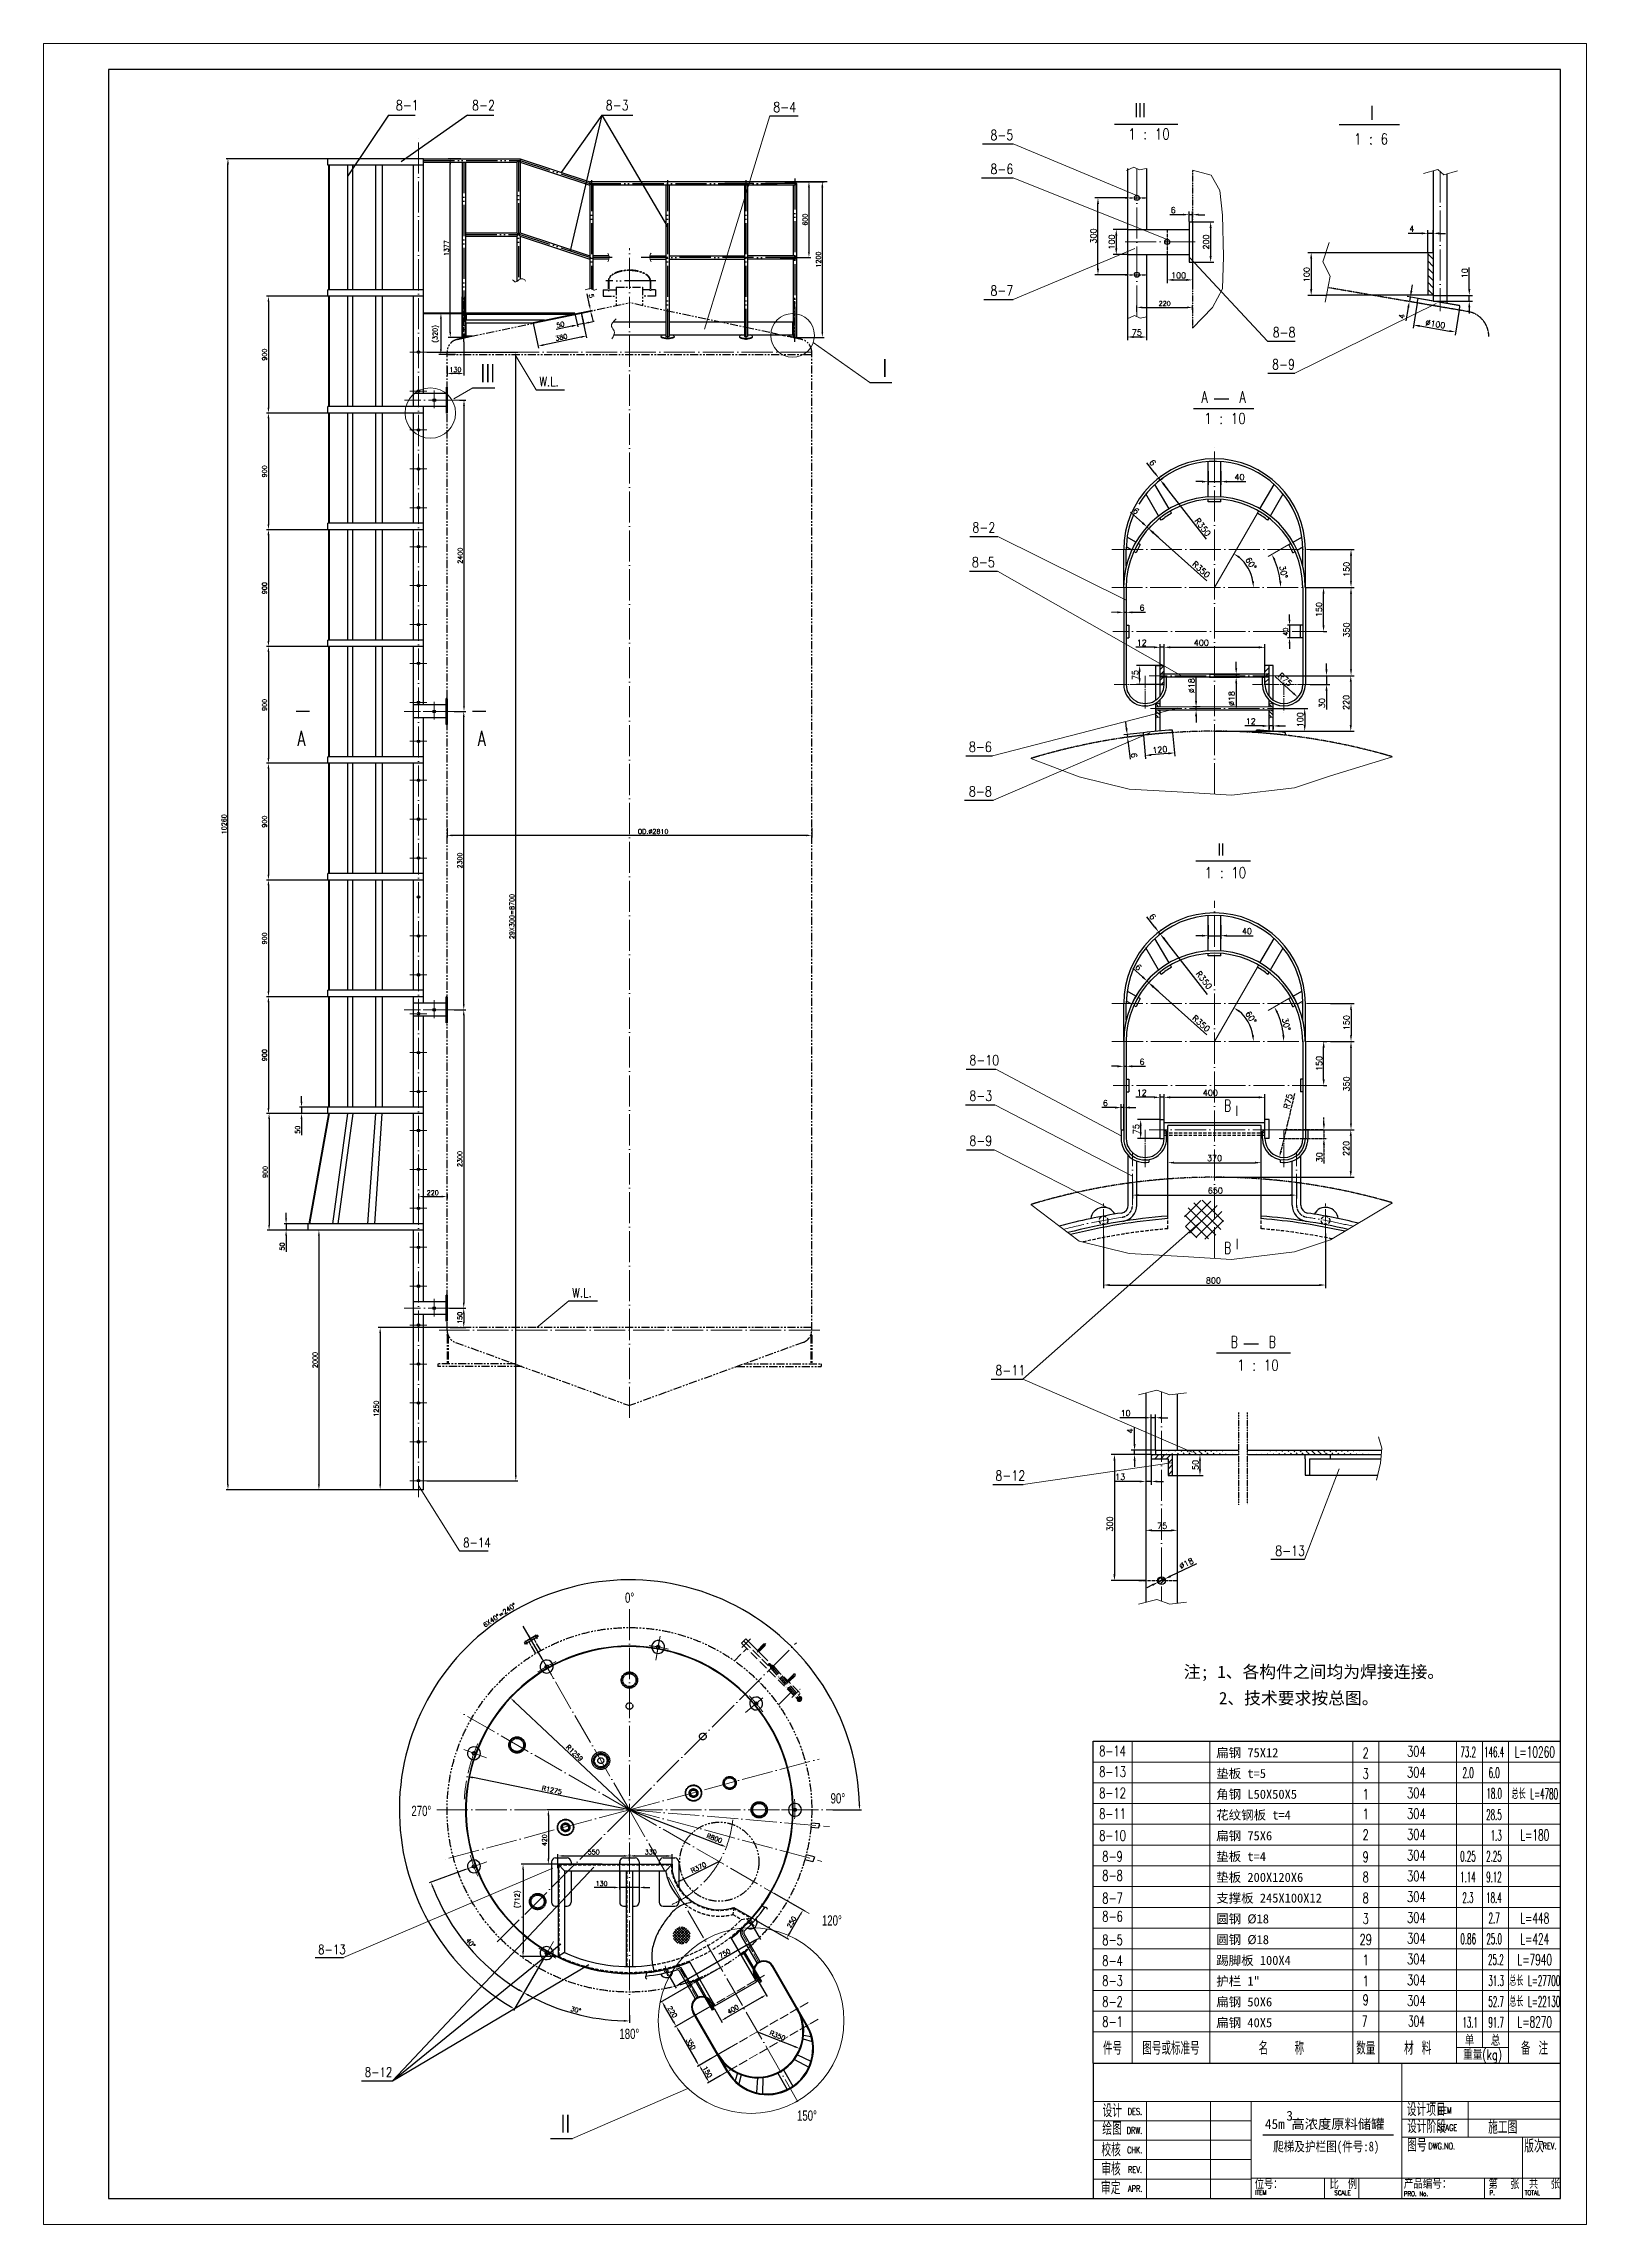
# Model space of a CAD drawing. Header units: inches. Extents: x 14786 to 39415, y 1343 to 18195.
# Drawn here: x 27528 to 39415, y 1384 to 18195 of the extents above; entities that cross this region are included whole.
import ezdxf
from ezdxf.enums import TextEntityAlignment as Align

# ---------------------------------------------------------------- set-up
doc = ezdxf.new("R2010")
doc.units = ezdxf.units.IN
doc.header["$MEASUREMENT"] = 0
for name, pattern in [('ACAD_ISO04W100', [30, 24, -3, 0, -3]), ('ACAD_ISO05W100', [33, 24, -3, 0, -3, 0, -3]), ('DASHED', [0.75, 0.5, -0.25]), ('PHANTOM', [2.5, 1.25, -0.25, 0.25, -0.25, 0.25, -0.25])]:
    doc.linetypes.add(name, pattern=pattern)
for name, color, linetype in [('1', 1, 'ACAD_ISO05W100'), ('2', 3, 'Continuous'), ('3', 2, 'DASHED'), ('4', 7, 'Continuous'), ('5', 6, 'PHANTOM')]:
    doc.layers.add(name, color=color, linetype=linetype)
for name, color, linetype, lineweight in [('TEXT', 3, 'Continuous', 15), ('图层1', 1, 'ACAD_ISO04W100', 18), ('尺寸线', 4, 'Continuous', 9), ('细实线', 4, 'Continuous', 18)]:
    doc.layers.add(name, color=color, linetype=linetype, lineweight=lineweight)
doc.styles.add('HZ', font='TXT', dxfattribs={"width": 0.8, "bigfont": 'HZTXT'})
doc.styles.add('ROMANS', font='ROMANS', dxfattribs={"bigfont": 'HZTXT'})
doc.styles.add('STYLE1', font='SimSun.ttf', dxfattribs={"height": 40})
doc.styles.add('TKFSD', font='mon', dxfattribs={"width": 0.7, "bigfont": 'fsd'})
doc.styles.add('TKGSH', font='romand', dxfattribs={"bigfont": 'gsh'})
doc.dimstyles.new('R30', dxfattribs={"dimscale": 30, "dimtxt": 1.2, "dimasz": 1.4, "dimexe": 0.5, "dimexo": 0, "dimgap": 0.4, "dimtad": 1, "dimdec": 0, "dimzin": 13, "dimdsep": 46, "dimtxsty": 'ROMANS', "dimcen": 30, "dimclrd": 1, "dimclre": 1, "dimclrt": 2, "dimadec": 0, "dimazin": 0, "dimtfac": 1, "dimtdec": 0, "dimtmove": 0, "dimatfit": 1, "dimfxl": 0, "dimtolj": 1, "dimtzin": 0, "dimarcsym": 0})
doc.dimstyles.get("Standard").update_dxf_attribs({"dimtxt": 1.8, "dimasz": 1.9, "dimexe": 1, "dimexo": 0.0625, "dimgap": 0.05, "dimtad": 1, "dimdec": 4, "dimzin": 0, "dimdsep": 46, "dimtxsty": 'ROMANS', "dimcen": 0.09, "dimclrd": 1, "dimclre": 1, "dimclrt": 2, "dimadec": 0, "dimazin": 0, "dimtfac": 1, "dimtdec": 4, "dimtofl": 0, "dimtmove": 0, "dimatfit": 3, "dimfxl": 0, "dimtolj": 1, "dimtzin": 0, "dimarcsym": 0})
pattern_1 = [(135, (17136.52, -1677.642), (-22.910306, -22.910306), [])]
pattern_2 = [(45, (25073.722, 2024.157), (-20.619234, 20.619234), [])]

msp = doc.modelspace()

# ---------------------------------------------------------------- texts
at = {"color": 2, "insert": (31040.6, 6080.6), "char_height": 36, "attachment_point": 5, "rotation": 33.69514, "style": 'ROMANS'}
msp.add_mtext('6X40°=240°', dxfattribs=at)
at = {"layer": '2', "style": 'HZ', "width": 0.8}
for s, height, p in [('8-1', 77.76, (30241.5, 17680.6)), ('8-2', 77.76, (30829.1, 17680.6)), ('8-3', 77.76, (31859, 17680.6)), ('8-4', 77.76, (33150, 17666.7)), ('8-5', 77.76, (34823.5, 17451.1)), ('8-6', 77.76, (34823.5, 17189.6)), ('8-7', 77.76, (34823.5, 16251.9)), ('8-8', 77.76, (36997.8, 15930.5)), ('8-9', 77.76, (36993.7, 15683.7)), ('W.L.', 72, (31347.6, 15552.9)), ('8-2', 77.76, (34684.4, 14425.8)), ('8-5', 77.76, (34680.8, 14158.1)), ('8-6', 77.76, (34657.6, 12734.6)), ('8-8', 77.76, (34657.6, 12391.5)), ('8-10', 77.76, (34661, 10319.5)), ('8-3', 77.76, (34661, 10044.5)), ('8-9', 77.76, (34661, 9697.7)), ('W.L.', 72, (31600.5, 8530)), ('8-11', 77.76, (34862, 7929)), ('8-12', 77.76, (34862, 7117.1)), ('8-14', 72, (30760.4, 6603.6)), ('8-13', 77.76, (37017.6, 6537.9)), ('8-13', 72, (29642.5, 3468.1)), ('8-12', 72, (30001.9, 2521.9))]:
    msp.add_text(s, height=height, dxfattribs=at).set_placement(p)
at = {"layer": '2', "style": 'ROMANS', "width": 0.7}
for s, height, p in [('A', 114.8, (29513.2, 12781.3)), ('A', 114.8, (30902.6, 12781.3)), ('B', 89.3, (36651.4, 9964)), ('B', 89.3, (36651.4, 8866.6)), ('B', 89.3, (36702.9, 8142.2)), ('B', 89.3, (36995.5, 8142.2))]:
    msp.add_text(s, height=height, dxfattribs=at).set_placement(p, align=Align.CENTER)
at = {"layer": '4', "style": 'HZ', "width": 0.8}
for s, height, p in [('III', 108, (35931.2, 17627.3)), ('I', 108, (37747, 17605.9)), ('1 : 10', 83.4, (35885.4, 17455.7)), ('1 : 6', 83.4, (37624.6, 17417.9)), ('Ⅲ', 160, (30886.3, 15569.4)), ('Ⅰ', 160, (33945.5, 15608.8)), ('1 : 10', 83.4, (36471.1, 15263.4)), ('1 : 10', 83.4, (36474.6, 11761.7)), ('1 : 10', 83.4, (36725.2, 7965.6)), ('Ⅱ', 160, (31484.4, 2074.4))]:
    msp.add_text(s, height=height, dxfattribs=at).set_placement(p)
at = {"layer": '4', "linetype": 'Continuous', "style": 'ROMANS', "width": 0.7}
for p in [(36474, 15426.8), (36766.6, 15426.8)]:
    msp.add_text('A', height=89.3, dxfattribs=at).set_placement(p, align=Align.CENTER)
at = {"layer": '4', "style": 'HZ', "width": 0.8}
msp.add_text('Ⅱ', height=108, dxfattribs=at).set_placement((36600.1, 11925.1), align=Align.CENTER)
at = {"layer": 'TEXT', "style": 'STYLE1'}
for s, height, p in [('注; 1、各构件之间均为焊接连接。', 94.916, (36313, 5596.5)), ('2、技术要求按总图。', 94.92, (36584.3, 5393.5)), ('扁钢 75X12', 70.31, (36563.5, 4984.8)), ('垫板 t=5', 70.31, (36563.5, 4824.7)), ('角钢 L50X50X5', 70.308, (36563.5, 4664.6)), ('花纹钢板 t=4', 70.31, (36563.5, 4504.6)), ('扁钢 75X6', 70.31, (36563.5, 4344.5)), ('垫板 t=4', 70.31, (36563.5, 4184.4)), ('垫板 200X120X6', 70.308, (36563.5, 4024.3)), ('支撑板 245X100X12', 70.308, (36563.5, 3864.3)), ('圆钢 %%c18', 70.31, (36563.5, 3704.2)), ('圆钢 %%c18', 70.31, (36563.5, 3544.1)), ('踢脚板 100X4', 70.31, (36563.5, 3384.1)), ('护栏 1"', 70.31, (36563.5, 3224)), ('扁钢 50X6', 70.31, (36563.5, 3063.9)), ('扁钢 40X5', 70.31, (36563.5, 2903.9))]:
    msp.add_text(s, height=height, dxfattribs=at).set_placement(p)
at = {"layer": 'TEXT', "style": 'HZ'}
for s, height, width, p in [('8-14', 80.03, 0.7, (35764.3, 4993)), ('2', 80, 0.7, (37715.2, 4977.6)), ('304', 80.03, 0.7, (38105.7, 4989.6)), ('73.2', 80.03, 0.5, (38504.9, 4985.9)), ('146.4', 80.03, 0.5, (38705, 4985.9)), ('L=10260', 84.24, 0.6, (39017.6, 4983)), ('8-13', 80.03, 0.7, (35764.3, 4833.5)), ('3', 80, 0.7, (37715.2, 4817.5)), ('304', 80.03, 0.7, (38105.7, 4829.5)), ('2.0', 80.03, 0.5, (38504.9, 4825.8)), ('6.0', 80.03, 0.5, (38705, 4825.8)), ('8-12', 80.03, 0.7, (35764.3, 4669.9)), ('1', 80, 0.7, (37715.2, 4658.9)), ('304', 80.03, 0.7, (38105.7, 4669.4)), ('18.0', 80.03, 0.5, (38705, 4665.7)), ('总长 L=4780', 81, 0.5, (39017.6, 4662.8)), ('8-11', 80.03, 0.7, (35764.3, 4509)), ('1', 80, 0.7, (37715.2, 4507.4)), ('304', 80.03, 0.7, (38105.7, 4509.3)), ('28.5', 80.03, 0.5, (38703.2, 4502.1)), ('8-10', 80.03, 0.7, (35764.3, 4341.2)), ('2', 80, 0.7, (37715.2, 4347.3)), ('304', 80.03, 0.7, (38105.7, 4349.3)), ('1.3', 80.03, 0.5, (38720.2, 4342.1)), ('L=180', 84.24, 0.6, (39017.6, 4342.7)), ('8-9', 80.03, 0.7, (35764.3, 4180.3)), ('9', 80, 0.7, (37715.2, 4177.2)), ('304', 80.03, 0.7, (38105.7, 4189.2)), ('0.25', 80.03, 0.5, (38503.1, 4182)), ('2.25', 80.03, 0.5, (38703.2, 4182)), ('8-8', 80.03, 0.7, (35764.3, 4033.3)), ('8', 80, 0.7, (37715.2, 4021.1)), ('304', 80.03, 0.7, (38105.7, 4029.1)), ('1.14', 80.03, 0.5, (38503.1, 4021.9)), ('9.12', 80.03, 0.5, (38703.2, 4021.9)), ('8-7', 80.03, 0.7, (35764.3, 3858.5)), ('8', 80, 0.7, (37715.2, 3861)), ('304', 80.03, 0.7, (38105.7, 3869.1)), ('2.3', 80.03, 0.5, (38503.1, 3861.9)), ('18.4', 80.03, 0.5, (38703.2, 3861.9)), ('8-6', 80.03, 0.7, (35764.3, 3718.5)), ('3', 80, 0.7, (37715.2, 3700.1)), ('304', 80.03, 0.7, (38105.7, 3709)), ('2.7', 80.03, 0.5, (38705, 3705.3)), ('L=448', 84.24, 0.6, (39017.6, 3702.4)), ('8-5', 80.03, 0.7, (35764.3, 3536.8)), ('29', 80.03, 0.7, (37715.2, 3540)), ('304', 80.03, 0.7, (38105.7, 3548.9)), ('0.86', 80.03, 0.5, (38504.9, 3545.2)), ('25.0', 80.03, 0.5, (38705, 3545.2)), ('L=424', 84.24, 0.6, (39017.6, 3542.3)), ('8-4', 80.03, 0.7, (35764.3, 3375.9)), ('1', 80, 0.7, (37715.2, 3382)), ('304', 80.03, 0.7, (38105.7, 3388.9)), ('25.2', 80.03, 0.5, (38718.1, 3385.2)), ('L=7940', 84.24, 0.6, (39017.6, 3382.3)), ('8-3', 80.03, 0.7, (35764.3, 3221.9)), ('1', 80, 0.7, (37715.2, 3220.7)), ('304', 80.03, 0.7, (38105.7, 3228.8)), ('31.3', 80.03, 0.5, (38720.2, 3221.6)), ('总长 L=27700', 81, 0.5, (39017.6, 3222.2)), ('8-2', 80.03, 0.7, (35764.3, 3061)), ('9', 80, 0.7, (37715.2, 3075)), ('304', 80.03, 0.7, (38105.7, 3068.7)), ('52.7', 80.03, 0.5, (38720.2, 3061.5)), ('总长 L=22130', 81, 0.5, (39017.6, 3062.1)), ('8-1', 80.03, 0.7, (35764.3, 2907.1)), ('7', 84.2, 0.6, (37707.1, 2906.2)), ('304', 84.24, 0.6, (38105.7, 2908.6)), ('13.1', 80.03, 0.5, (38520.1, 2901.4)), ('91.7', 80.03, 0.5, (38720.2, 2901.4)), ('L=8270', 84.24, 0.6, (39017.6, 2902.1))]:
    msp.add_text(s, height=height, dxfattribs=dict(at, width=width)).set_placement(p, align=Align.CENTER)
at = {"layer": 'TEXT', "style": 'HZ', "width": 0.7}
for s, height, p in [('件号', 100.04, (35764.3, 2747)), ('图号或标准号', 100.04, (36214.5, 2747)), ('名   称', 100.04, (37064.9, 2747)), ('数量', 100.04, (37715.2, 2747)), ('材 料', 100.04, (38115.3, 2747)), ('重量(kg)', 78.77, (38615.5, 2687)), ('单', 84.4, (38515.5, 2807)), ('总', 84.4, (38715.6, 2807)), ('备 注', 100.04, (39015.7, 2747))]:
    msp.add_text(s, height=height, dxfattribs=at).set_placement(p, align=Align.MIDDLE)
at = {"layer": '图层1', "style": 'TKFSD', "width": 0.7}
for s, p in [('0%%d', (32043.2, 6175.2)), ('90%%d', (33647.7, 4628.5)), ('270%%d', (30438.3, 4531.6)), ('120%%d', (33601.5, 3687.1)), ('180%%d', (32041, 2813.2)), ('150%%d', (33409.7, 2182.8))]:
    msp.add_text(s, height=79.2, dxfattribs=at).set_placement(p, align=Align.CENTER)
at = {"layer": '细实线'}
for s, height, style, width, p in [('设计', 99.99, 'HZ', 0.75, (35687.1, 2210.4)), ('DES.', 49.99, 'TKGSH', 0.7, (35882, 2229.4)), ('设计项目', 99.99, 'HZ', 0.75, (38031.4, 2218.6)), ('设计阶段', 99.99, 'HZ', 0.75, (38033.9, 2087.5)), ('ITEM', 49.99, 'TKGSH', 0.7, (38272.3, 2237.8)), ('施工图', 99.99, 'HZ', 0.75, (38658.5, 2082.2)), ('校核', 99.99, 'HZ', 0.75, (35678.3, 1908.1)), ('绘图', 99.99, 'HZ', 0.75, (35685.6, 2072.1)), ('DRW.', 49.99, 'TKGSH', 0.7, (35873.7, 2083.1)), ('爬梯及护栏图(件号:8)', 75.021, 'STYLE1', 0.8, (37001.2, 1947.1)), ('图号', 99.99, 'HZ', 0.75, (38034.9, 1945.4)), ('STAGE', 49.99, 'TKGSH', 0.7, (38272.3, 2105)), ('版次', 99.99, 'HZ', 0.75, (38936.3, 1937.5)), ('审核', 99.99, 'HZ', 0.75, (35677.2, 1760.8)), ('CHK.', 49.99, 'TKGSH', 0.7, (35876.6, 1932.1)), ('DWG.NO.', 49.99, 'TKGSH', 0.7, (38197.9, 1962.6)), ('REV.', 49.99, 'TKGSH', 0.7, (39077.9, 1962.6)), ('审定', 99.99, 'HZ', 0.75, (35675.5, 1615)), ('APR.', 49.99, 'TKGSH', 0.7, (35883.4, 1634.6)), ('REV.', 49.99, 'TKGSH', 0.7, (35883.4, 1780.7)), ('位号：', 69.99, 'HZ', 0.75, (36860.2, 1657.3)), ('比', 70, 'HZ', 0.75, (37436.9, 1657.2)), ('例', 70, 'HZ', 0.75, (37578, 1657.2)), ('产品编号：', 78.3, 'HZ', 0.75, (38008.5, 1658.3)), ('第', 70, 'HZ', 0.75, (38660.9, 1657.3)), ('张', 70, 'HZ', 0.75, (38828.5, 1657.3)), ('共', 70, 'HZ', 0.75, (38973.2, 1659.4)), ('张', 70, 'HZ', 0.75, (39140.8, 1659.4)), ('ITEM', 36, 'TKGSH', 0.7, (36863, 1612.3)), ('SCALE', 36, 'TKGSH', 0.7, (37473.9, 1608.9)), ('PRO. No.', 36, 'TKGSH', 0.7, (38009.3, 1602.1)), ('P.', 36, 'TKGSH', 0.7, (38668.7, 1610.3)), ('TOTAL', 36, 'TKGSH', 0.7, (38940.4, 1609.6))]:
    msp.add_text(s, height=height, dxfattribs=dict(at, style=style, width=width)).set_placement(p)
at = {"layer": '细实线', "style": 'STYLE1'}
msp.add_text('45m 高浓度原料储罐', height=75.021, dxfattribs=at).set_placement((36938.4, 2120.1))
msp.add_text('3', height=75, dxfattribs=at).set_placement((37129.1, 2184.1), align=Align.CENTER)

# ---------------------------------------------------------------- blocks, each defined once
blk = doc.blocks.new('*D120')
at = {"color": 1, "lineweight": -2}
for p, q in [((33435, 17130), (33410, 17130)), ((33425, 17088), (33425, 16589)), ((33204, 16547), (33440, 16547))]:
    blk.add_line(p, q, dxfattribs=at)
at = {"color": 1}
for points in [[(33418, 17088), (33432, 17088), (33425, 17130)], [(33418, 16589), (33432, 16589), (33425, 16547)]]:
    blk.add_solid(points, dxfattribs=at)
at = {"layer": 'DEFPOINTS', "color": 0}
for p in [(33435, 17130), (33204, 16547), (33425, 16547)]:
    blk.add_point(p, dxfattribs=at)
at = {"color": 2, "insert": (33395, 16838), "char_height": 36, "attachment_point": 5, "rotation": 90, "style": 'ROMANS'}
blk.add_mtext('\\A1;600', dxfattribs=at)
blk = doc.blocks.new('*D119')
at = {"color": 1, "lineweight": -2}
for p, q in [((33240, 17130), (33543, 17130)), ((33528, 17088), (33528, 15972)), ((33316, 15930), (33543, 15930))]:
    blk.add_line(p, q, dxfattribs=at)
at = {"color": 1}
for points in [[(33521, 17088), (33535, 17088), (33528, 17130)], [(33521, 15972), (33535, 15972), (33528, 15930)]]:
    blk.add_solid(points, dxfattribs=at)
at = {"layer": 'DEFPOINTS', "color": 0}
for p in [(33240, 17130), (33316, 15930), (33528, 15930)]:
    blk.add_point(p, dxfattribs=at)
at = {"color": 2, "insert": (33498, 16530), "char_height": 36, "attachment_point": 5, "rotation": 90, "style": 'ROMANS'}
blk.add_mtext('\\A1;1200', dxfattribs=at)
blk = doc.blocks.new('*D121')
at = {"color": 1, "lineweight": -2}
for p, q in [((30742, 17307), (30646, 17307)), ((30661, 15972), (30661, 17265)), ((30766, 15930), (30646, 15930))]:
    blk.add_line(p, q, dxfattribs=at)
at = {"color": 1}
for points in [[(30654, 17265), (30668, 17265), (30661, 17307)], [(30654, 15972), (30668, 15972), (30661, 15930)]]:
    blk.add_solid(points, dxfattribs=at)
at = {"layer": 'DEFPOINTS', "color": 0}
for p in [(30661, 17307), (30742, 17307), (30766, 15930)]:
    blk.add_point(p, dxfattribs=at)
at = {"color": 2, "insert": (30631, 16618), "char_height": 36, "attachment_point": 5, "rotation": 90, "style": 'ROMANS'}
blk.add_mtext('\\A1;1377', dxfattribs=at)
blk = doc.blocks.new('*D122')
at = {"color": 1, "lineweight": -2}
for p, q in [((29907, 9047), (29634, 9047)), ((29649, 9005), (29649, 7089)), ((30379, 7047), (29634, 7047))]:
    blk.add_line(p, q, dxfattribs=at)
at = {"color": 1}
for points in [[(29642, 9005), (29656, 9005), (29649, 9047)], [(29642, 7089), (29656, 7089), (29649, 7047)]]:
    blk.add_solid(points, dxfattribs=at)
at = {"layer": 'DEFPOINTS', "color": 0}
for p in [(29907, 9047), (29649, 7047), (30379, 7047)]:
    blk.add_point(p, dxfattribs=at)
at = {"color": 2, "insert": (29619, 8047), "char_height": 36, "attachment_point": 5, "rotation": 90, "style": 'ROMANS'}
blk.add_mtext('\\A1;2000', dxfattribs=at)
blk = doc.blocks.new('*D123')
at = {"color": 1, "lineweight": -2}
for p, q in [((30719, 8297), (30106, 8297)), ((30121, 8255), (30121, 7089)), ((30379, 7047), (30106, 7047))]:
    blk.add_line(p, q, dxfattribs=at)
at = {"color": 1}
for points in [[(30114, 8255), (30128, 8255), (30121, 8297)], [(30114, 7089), (30128, 7089), (30121, 7047)]]:
    blk.add_solid(points, dxfattribs=at)
at = {"layer": 'DEFPOINTS', "color": 0}
for p in [(30719, 8297), (30121, 7047), (30379, 7047)]:
    blk.add_point(p, dxfattribs=at)
at = {"color": 2, "insert": (30091, 7672), "char_height": 36, "attachment_point": 5, "rotation": 90, "style": 'ROMANS'}
blk.add_mtext('\\A1;1250', dxfattribs=at)
blk = doc.blocks.new('*D124')
at = {"color": 1, "lineweight": -2}
for p, q in [((29903, 17307), (28933, 17307)), ((28948, 7089), (28948, 17265)), ((29818, 7047), (28933, 7047))]:
    blk.add_line(p, q, dxfattribs=at)
at = {"color": 1}
for points in [[(28941, 17265), (28955, 17265), (28948, 17307)], [(28941, 7089), (28955, 7089), (28948, 7047)]]:
    blk.add_solid(points, dxfattribs=at)
at = {"layer": 'DEFPOINTS', "color": 0}
for p in [(28948, 17307), (29903, 17307), (29818, 7047)]:
    blk.add_point(p, dxfattribs=at)
at = {"color": 2, "insert": (28918, 12177), "char_height": 36, "attachment_point": 5, "rotation": 90, "style": 'ROMANS'}
blk.add_mtext('\\A1;10260', dxfattribs=at)
blk = doc.blocks.new('*D125')
at = {"color": 1, "lineweight": -2}
for p, q in [((29872, 9947), (29250, 9947)), ((29265, 9905), (29265, 9089)), ((29907, 9047), (29250, 9047))]:
    blk.add_line(p, q, dxfattribs=at)
at = {"color": 1}
for points in [[(29258, 9905), (29272, 9905), (29265, 9947)], [(29258, 9089), (29272, 9089), (29265, 9047)]]:
    blk.add_solid(points, dxfattribs=at)
at = {"layer": 'DEFPOINTS', "color": 0}
for p in [(29872, 9947), (29265, 9047), (29907, 9047)]:
    blk.add_point(p, dxfattribs=at)
at = {"color": 2, "insert": (29235, 9497), "char_height": 36, "attachment_point": 5, "rotation": 90, "style": 'ROMANS'}
blk.add_mtext('\\A1;900', dxfattribs=at)
blk = doc.blocks.new('*D126')
at = {"color": 1, "lineweight": -2}
for p, q in [((29795, 10847), (29245, 10847)), ((29260, 10805), (29260, 9989)), ((29999, 9947), (29245, 9947))]:
    blk.add_line(p, q, dxfattribs=at)
at = {"color": 1}
for points in [[(29253, 10805), (29267, 10805), (29260, 10847)], [(29253, 9989), (29267, 9989), (29260, 9947)]]:
    blk.add_solid(points, dxfattribs=at)
at = {"layer": 'DEFPOINTS', "color": 0}
for p in [(29795, 10847), (29260, 9947), (29999, 9947)]:
    blk.add_point(p, dxfattribs=at)
at = {"color": 2, "insert": (29230, 10397), "char_height": 36, "attachment_point": 5, "rotation": 90, "style": 'ROMANS'}
blk.add_mtext('\\A1;900', dxfattribs=at)
blk = doc.blocks.new('*D127')
at = {"color": 1, "lineweight": -2}
for p, q in [((29810, 11747), (29245, 11747)), ((29260, 11705), (29260, 10889)), ((29795, 10847), (29245, 10847))]:
    blk.add_line(p, q, dxfattribs=at)
at = {"color": 1}
for points in [[(29253, 11705), (29267, 11705), (29260, 11747)], [(29253, 10889), (29267, 10889), (29260, 10847)]]:
    blk.add_solid(points, dxfattribs=at)
at = {"layer": 'DEFPOINTS', "color": 0}
for p in [(29810, 11747), (29260, 10847), (29795, 10847)]:
    blk.add_point(p, dxfattribs=at)
at = {"color": 2, "insert": (29230, 11297), "char_height": 36, "attachment_point": 5, "rotation": 90, "style": 'ROMANS'}
blk.add_mtext('\\A1;900', dxfattribs=at)
blk = doc.blocks.new('*D128')
at = {"color": 1, "lineweight": -2}
for p, q in [((29810, 13547), (29245, 13547)), ((29260, 13505), (29260, 12689)), ((29810, 12647), (29245, 12647))]:
    blk.add_line(p, q, dxfattribs=at)
at = {"color": 1}
for points in [[(29253, 13505), (29267, 13505), (29260, 13547)], [(29253, 12689), (29267, 12689), (29260, 12647)]]:
    blk.add_solid(points, dxfattribs=at)
at = {"layer": 'DEFPOINTS', "color": 0}
for p in [(29810, 13547), (29260, 12647), (29810, 12647)]:
    blk.add_point(p, dxfattribs=at)
at = {"color": 2, "insert": (29230, 13097), "char_height": 36, "attachment_point": 5, "rotation": 90, "style": 'ROMANS'}
blk.add_mtext('\\A1;900', dxfattribs=at)
blk = doc.blocks.new('*D129')
at = {"color": 1, "lineweight": -2}
for p, q in [((29872, 14447), (29245, 14447)), ((29260, 14405), (29260, 13589)), ((29810, 13547), (29245, 13547))]:
    blk.add_line(p, q, dxfattribs=at)
at = {"color": 1}
for points in [[(29253, 14405), (29267, 14405), (29260, 14447)], [(29253, 13589), (29267, 13589), (29260, 13547)]]:
    blk.add_solid(points, dxfattribs=at)
at = {"layer": 'DEFPOINTS', "color": 0}
for p in [(29872, 14447), (29260, 13547), (29810, 13547)]:
    blk.add_point(p, dxfattribs=at)
at = {"color": 2, "insert": (29230, 13997), "char_height": 36, "attachment_point": 5, "rotation": 90, "style": 'ROMANS'}
blk.add_mtext('\\A1;900', dxfattribs=at)
blk = doc.blocks.new('*D130')
at = {"color": 1, "lineweight": -2}
for p, q in [((29785, 15347), (29245, 15347)), ((29260, 15305), (29260, 14489)), ((29785, 14447), (29245, 14447))]:
    blk.add_line(p, q, dxfattribs=at)
at = {"color": 1}
for points in [[(29253, 15305), (29267, 15305), (29260, 15347)], [(29253, 14489), (29267, 14489), (29260, 14447)]]:
    blk.add_solid(points, dxfattribs=at)
at = {"layer": 'DEFPOINTS', "color": 0}
for p in [(29785, 15347), (29260, 14447), (29785, 14447)]:
    blk.add_point(p, dxfattribs=at)
at = {"color": 2, "insert": (29230, 14897), "char_height": 36, "attachment_point": 5, "rotation": 90, "style": 'ROMANS'}
blk.add_mtext('\\A1;900', dxfattribs=at)
blk = doc.blocks.new('*D131')
at = {"color": 1, "lineweight": -2}
for p, q in [((29867, 9097), (29381, 9097)), ((29396, 9139), (29396, 9181)), ((29396, 9097), (29396, 9047)), ((29867, 9047), (29381, 9047)), ((29396, 9005), (29396, 8881))]:
    blk.add_line(p, q, dxfattribs=at)
at = {"color": 1}
for points in [[(29389, 9139), (29403, 9139), (29396, 9097)], [(29389, 9005), (29403, 9005), (29396, 9047)]]:
    blk.add_solid(points, dxfattribs=at)
at = {"layer": 'DEFPOINTS', "color": 0}
for p in [(29867, 9097), (29396, 9047), (29867, 9047)]:
    blk.add_point(p, dxfattribs=at)
at = {"color": 2, "insert": (29366, 8922), "char_height": 36, "attachment_point": 5, "rotation": 90, "style": 'ROMANS'}
blk.add_mtext('\\A1;50', dxfattribs=at)
blk = doc.blocks.new('*D132')
at = {"color": 1, "lineweight": -2}
for p, q in [((29794, 9997), (29500, 9997)), ((29794, 9947), (29500, 9947)), ((29515, 10039), (29515, 10081)), ((29515, 9997), (29515, 9947)), ((29515, 9905), (29515, 9781))]:
    blk.add_line(p, q, dxfattribs=at)
at = {"color": 1}
for points in [[(29508, 10039), (29522, 10039), (29515, 9997)], [(29508, 9905), (29522, 9905), (29515, 9947)]]:
    blk.add_solid(points, dxfattribs=at)
at = {"layer": 'DEFPOINTS', "color": 0}
for p in [(29515, 9947), (29794, 9997), (29794, 9947)]:
    blk.add_point(p, dxfattribs=at)
at = {"color": 2, "insert": (29485, 9822), "char_height": 36, "attachment_point": 5, "rotation": 90, "style": 'ROMANS'}
blk.add_mtext('\\A1;50', dxfattribs=at)
blk = doc.blocks.new('*D133')
at = {"color": 1, "lineweight": -2}
for p, q in [((30692, 10747), (30780, 10747)), ((30765, 10705), (30765, 8489)), ((30732, 8447), (30780, 8447))]:
    blk.add_line(p, q, dxfattribs=at)
at = {"color": 1}
for points in [[(30758, 10705), (30772, 10705), (30765, 10747)], [(30758, 8489), (30772, 8489), (30765, 8447)]]:
    blk.add_solid(points, dxfattribs=at)
at = {"layer": 'DEFPOINTS', "color": 0}
for p in [(30692, 10747), (30732, 8447), (30765, 8447)]:
    blk.add_point(p, dxfattribs=at)
at = {"color": 2, "insert": (30735, 9597), "char_height": 36, "attachment_point": 5, "rotation": 90, "style": 'ROMANS'}
blk.add_mtext('\\A1;2300', dxfattribs=at)
blk = doc.blocks.new('*D134')
at = {"color": 1, "lineweight": -2}
for p, q in [((30717, 13047), (30780, 13047)), ((30765, 10789), (30765, 13005)), ((30692, 10747), (30780, 10747))]:
    blk.add_line(p, q, dxfattribs=at)
at = {"color": 1}
for points in [[(30758, 13005), (30772, 13005), (30765, 13047)], [(30758, 10789), (30772, 10789), (30765, 10747)]]:
    blk.add_solid(points, dxfattribs=at)
at = {"layer": 'DEFPOINTS', "color": 0}
for p in [(30717, 13047), (30765, 13047), (30692, 10747)]:
    blk.add_point(p, dxfattribs=at)
at = {"color": 2, "insert": (30735, 11897), "char_height": 36, "attachment_point": 5, "rotation": 90, "style": 'ROMANS'}
blk.add_mtext('\\A1;2300', dxfattribs=at)
blk = doc.blocks.new('*D135')
at = {"color": 1, "lineweight": -2}
for p, q in [((30655, 8447), (30780, 8447)), ((30661, 8297), (30780, 8297)), ((30765, 8405), (30765, 8339))]:
    blk.add_line(p, q, dxfattribs=at)
at = {"color": 1}
for points in [[(30758, 8405), (30772, 8405), (30765, 8447)], [(30758, 8339), (30772, 8339), (30765, 8297)]]:
    blk.add_solid(points, dxfattribs=at)
at = {"layer": 'DEFPOINTS', "color": 0}
for p in [(30655, 8447), (30661, 8297), (30765, 8297)]:
    blk.add_point(p, dxfattribs=at)
at = {"color": 2, "insert": (30735, 8372), "char_height": 36, "attachment_point": 5, "rotation": 90, "style": 'ROMANS'}
blk.add_mtext('\\A1;150', dxfattribs=at)
blk = doc.blocks.new('*D136')
at = {"color": 1, "lineweight": -2}
for p, q in [((30416, 9325), (30416, 9292)), ((30458, 9307), (30594, 9307)), ((30636, 9325), (30636, 9292))]:
    blk.add_line(p, q, dxfattribs=at)
at = {"color": 1}
for points in [[(30458, 9314), (30458, 9300), (30416, 9307)], [(30594, 9314), (30594, 9300), (30636, 9307)]]:
    blk.add_solid(points, dxfattribs=at)
at = {"layer": 'DEFPOINTS', "color": 0}
for p in [(30416, 9325), (30636, 9325), (30636, 9307)]:
    blk.add_point(p, dxfattribs=at)
at = {"color": 2, "insert": (30526, 9337), "char_height": 36, "attachment_point": 5, "style": 'ROMANS'}
blk.add_mtext('\\A1;220', dxfattribs=at)
blk = doc.blocks.new('*D137')
at = {"color": 1, "lineweight": -2}
for p, q in [((30601, 16116), (30574, 16116)), ((30589, 16074), (30589, 15839)), ((30701, 15797), (30574, 15797))]:
    blk.add_line(p, q, dxfattribs=at)
at = {"color": 1}
for points in [[(30582, 16074), (30596, 16074), (30589, 16116)], [(30582, 15839), (30596, 15839), (30589, 15797)]]:
    blk.add_solid(points, dxfattribs=at)
at = {"layer": 'DEFPOINTS', "color": 0}
for p in [(30601, 16116), (30589, 15797), (30701, 15797)]:
    blk.add_point(p, dxfattribs=at)
at = {"color": 2, "insert": (30550, 15957), "char_height": 36, "attachment_point": 5, "rotation": 90, "style": 'ROMANS'}
blk.add_mtext('\\A1;(320)', dxfattribs=at)
blk = doc.blocks.new('*D138')
at = {"color": 1, "lineweight": -2}
for p, q in [((31599, 16017), (31476, 15991)), ((31621, 16112), (31643, 16011)), ((31689, 16036), (31640, 16026)), ((31670, 16123), (31692, 16022)), ((31730, 16045), (31771, 16054))]:
    blk.add_line(p, q, dxfattribs=at)
at = {"color": 1}
for points in [[(31597, 16024), (31600, 16010), (31640, 16026)], [(31728, 16052), (31731, 16038), (31689, 16036)]]:
    blk.add_solid(points, dxfattribs=at)
at = {"layer": 'DEFPOINTS', "color": 0}
for p in [(31621, 16112), (31670, 16123), (31689, 16036)]:
    blk.add_point(p, dxfattribs=at)
at = {"color": 2, "insert": (31510, 16029), "char_height": 36, "attachment_point": 5, "rotation": 12, "style": 'ROMANS'}
blk.add_mtext('\\A1;50', dxfattribs=at)
blk = doc.blocks.new('*D139')
at = {"color": 1, "lineweight": -2}
for p, q in [((31300, 16039), (31340, 15848)), ((31671, 16118), (31712, 15927)), ((31668, 15933), (31378, 15871))]:
    blk.add_line(p, q, dxfattribs=at)
at = {"color": 1}
for points in [[(31377, 15878), (31380, 15864), (31337, 15862)], [(31666, 15939), (31669, 15926), (31709, 15941)]]:
    blk.add_solid(points, dxfattribs=at)
at = {"layer": 'DEFPOINTS', "color": 0}
for p in [(31300, 16039), (31671, 16118), (31337, 15862)]:
    blk.add_point(p, dxfattribs=at)
at = {"color": 2, "insert": (31517, 15931), "char_height": 36, "attachment_point": 5, "rotation": 12, "style": 'ROMANS'}
blk.add_mtext('\\A1;380', dxfattribs=at)
blk = doc.blocks.new('*D140')
at = {"color": 1, "lineweight": -2}
for p, q in [((31659, 16120), (31757, 16141)), ((31733, 16179), (31715, 16267)), ((31660, 16115), (31758, 16136)), ((31743, 16133), (31742, 16138)), ((31752, 16092), (31761, 16051))]:
    blk.add_line(p, q, dxfattribs=at)
at = {"color": 1}
for points in [[(31740, 16180), (31727, 16178), (31742, 16138)], [(31759, 16093), (31745, 16091), (31743, 16133)]]:
    blk.add_solid(points, dxfattribs=at)
at = {"layer": 'DEFPOINTS', "color": 0}
for p in [(31659, 16120), (31660, 16115), (31743, 16133)]:
    blk.add_point(p, dxfattribs=at)
at = {"color": 2, "insert": (31749, 16250), "char_height": 36, "attachment_point": 5, "rotation": 282, "style": 'ROMANS'}
blk.add_mtext('\\A1;5', dxfattribs=at)
blk = doc.blocks.new('*D141')
at = {"color": 1, "lineweight": -2}
for p, q in [((30766, 15896), (30766, 15637)), ((30636, 15705), (30636, 15637)), ((30724, 15652), (30678, 15652))]:
    blk.add_line(p, q, dxfattribs=at)
at = {"color": 1}
for points in [[(30678, 15659), (30678, 15645), (30636, 15652)], [(30724, 15659), (30724, 15645), (30766, 15652)]]:
    blk.add_solid(points, dxfattribs=at)
at = {"layer": 'DEFPOINTS', "color": 0}
for p in [(30766, 15896), (30636, 15705), (30636, 15652)]:
    blk.add_point(p, dxfattribs=at)
at = {"color": 2, "insert": (30701, 15682), "char_height": 36, "attachment_point": 5, "style": 'ROMANS'}
blk.add_mtext('\\A1;130', dxfattribs=at)
blk = doc.blocks.new('*D145')
at = {"layer": 'DEFPOINTS', "color": 0}
for p in [(33029, 2869), (33354, 2739)]:
    blk.add_point(p, dxfattribs=at)
at = {"layer": 'TEXT', "color": 1, "lineweight": -2}
blk.add_line((33029, 2869), (33315, 2755), dxfattribs=at)
at = {"layer": 'TEXT', "color": 1}
blk.add_solid([(33317, 2761), (33312, 2748), (33354, 2739)], dxfattribs=at)
at = {"layer": 'TEXT', "color": 2, "insert": (33183, 2840), "char_height": 36, "attachment_point": 5, "rotation": 338.1573, "style": 'ROMANS'}
blk.add_mtext('\\A1;R350', dxfattribs=at)
blk = doc.blocks.new('*D143')
at = {"color": 1, "lineweight": -2}
for p, q in [((32637, 3047), (32389, 2904)), ((32423, 2875), (32556, 2645)), ((32812, 2744), (32564, 2601))]:
    blk.add_line(p, q, dxfattribs=at)
at = {"color": 1}
for points in [[(32429, 2878), (32417, 2871), (32402, 2911)], [(32562, 2648), (32550, 2641), (32577, 2608)]]:
    blk.add_solid(points, dxfattribs=at)
at = {"layer": 'DEFPOINTS', "color": 0}
for p in [(32637, 3047), (32812, 2744), (32577, 2608)]:
    blk.add_point(p, dxfattribs=at)
at = {"color": 2, "insert": (32515, 2775), "char_height": 36, "attachment_point": 5, "rotation": 300, "style": 'ROMANS'}
blk.add_mtext('\\A1;350', dxfattribs=at)
blk = doc.blocks.new('*D144')
at = {"layer": 'DEFPOINTS', "color": 0}
for p in [(32666, 2660), (32741, 2530), (32655, 2480)]:
    blk.add_point(p, dxfattribs=at)
at = {"layer": 'TEXT', "color": 1, "lineweight": -2}
for p, q in [((32666, 2660), (32567, 2602)), ((32601, 2573), (32634, 2516)), ((32741, 2530), (32642, 2472))]:
    blk.add_line(p, q, dxfattribs=at)
at = {"layer": 'TEXT', "color": 1}
for points in [[(32607, 2577), (32595, 2570), (32580, 2610)], [(32640, 2520), (32628, 2513), (32655, 2480)]]:
    blk.add_solid(points, dxfattribs=at)
at = {"layer": 'TEXT', "color": 2, "insert": (32643, 2560), "char_height": 36, "attachment_point": 5, "rotation": 300, "style": 'ROMANS'}
blk.add_mtext('\\A1;150', dxfattribs=at)
blk = doc.blocks.new('*D146')
at = {"layer": 'DEFPOINTS', "color": 0}
for p in [(33042, 3246), (32696, 3046), (32749, 2954)]:
    blk.add_point(p, dxfattribs=at)
at = {"layer": 'TEXT', "color": 1, "lineweight": -2}
for p, q in [((33042, 3246), (33103, 3141)), ((32696, 3046), (32757, 2941)), ((33059, 3133), (32786, 2975))]:
    blk.add_line(p, q, dxfattribs=at)
at = {"layer": 'TEXT', "color": 1}
for points in [[(33056, 3139), (33063, 3127), (33096, 3154)], [(32782, 2981), (32789, 2969), (32749, 2954)]]:
    blk.add_solid(points, dxfattribs=at)
at = {"layer": 'TEXT', "color": 2, "insert": (32840, 3041), "char_height": 36, "attachment_point": 5, "rotation": 30, "style": 'ROMANS'}
blk.add_mtext('\\A1;400', dxfattribs=at)
blk = doc.blocks.new('*D142')
at = {"color": 1, "lineweight": -2}
for p, q in [((32527, 3238), (32279, 3094)), ((32381, 2948), (32313, 3066)), ((32637, 3047), (32389, 2904))]:
    blk.add_line(p, q, dxfattribs=at)
at = {"color": 1}
for points in [[(32319, 3069), (32307, 3062), (32292, 3102)], [(32387, 2951), (32375, 2944), (32402, 2911)]]:
    blk.add_solid(points, dxfattribs=at)
at = {"layer": 'DEFPOINTS', "color": 0}
for p in [(32527, 3238), (32292, 3102), (32637, 3047)]:
    blk.add_point(p, dxfattribs=at)
at = {"color": 2, "insert": (32373, 3022), "char_height": 36, "attachment_point": 5, "rotation": 300, "style": 'ROMANS'}
blk.add_mtext('\\A1;220', dxfattribs=at)
blk = doc.blocks.new('*D147')
at = {"color": 1, "lineweight": -2}
for p, q in [((30480, 15816), (31181, 15816)), ((31166, 7158), (31166, 15774)), ((30480, 7116), (31181, 7116))]:
    blk.add_line(p, q, dxfattribs=at)
at = {"color": 1}
for points in [[(31159, 15774), (31173, 15774), (31166, 15816)], [(31159, 7158), (31173, 7158), (31166, 7116)]]:
    blk.add_solid(points, dxfattribs=at)
at = {"layer": 'DEFPOINTS', "color": 0}
for p in [(30480, 15816), (31166, 15816), (30480, 7116)]:
    blk.add_point(p, dxfattribs=at)
at = {"color": 2, "insert": (31136, 11466), "char_height": 36, "attachment_point": 5, "rotation": 90, "style": 'ROMANS'}
blk.add_mtext('\\A1;29X300=8700', dxfattribs=at)
blk = doc.blocks.new('*D148')
at = {"color": 1, "lineweight": -2}
blk.add_line((32041, 4580), (31155, 5413), dxfattribs=at)
at = {"color": 1}
blk.add_solid([(31160, 5418), (31151, 5408), (31125, 5442)], dxfattribs=at)
at = {"layer": 'DEFPOINTS', "color": 0}
for p in [(31125, 5442), (32041, 4580)]:
    blk.add_point(p, dxfattribs=at)
at = {"color": 2, "insert": (31619, 5018), "char_height": 36, "attachment_point": 5, "rotation": 316.7479, "style": 'ROMANS'}
blk.add_mtext('\\A1;R1259', dxfattribs=at)
blk = doc.blocks.new('*D149')
at = {"color": 1, "lineweight": -2}
blk.add_line((32734, 4180), (32439, 4036), dxfattribs=at)
at = {"color": 1}
blk.add_solid([(32436, 4043), (32442, 4030), (32401, 4018)], dxfattribs=at)
at = {"layer": 'DEFPOINTS', "color": 0}
for p in [(32734, 4180), (32401, 4018)]:
    blk.add_point(p, dxfattribs=at)
at = {"color": 2, "insert": (32574, 4135), "char_height": 36, "attachment_point": 5, "rotation": 25.8839, "style": 'ROMANS'}
blk.add_mtext('\\A1;R370', dxfattribs=at)
blk = doc.blocks.new('*D150')
at = {"color": 1, "lineweight": -2}
blk.add_line((32041, 4580), (32749, 4308), dxfattribs=at)
at = {"color": 1}
blk.add_solid([(32752, 4315), (32747, 4302), (32788, 4293)], dxfattribs=at)
at = {"layer": 'DEFPOINTS', "color": 0}
for p in [(32041, 4580), (32788, 4293)]:
    blk.add_point(p, dxfattribs=at)
at = {"color": 2, "insert": (32696, 4361), "char_height": 36, "attachment_point": 5, "rotation": 339.0203, "style": 'ROMANS'}
blk.add_mtext('\\A1;R800', dxfattribs=at)
blk = doc.blocks.new('*D151')
at = {"color": 1, "lineweight": -2}
for p, q in [((33155, 3936), (33392, 3800)), ((33030, 3720), (33267, 3583)), ((33275, 3627), (33358, 3771))]:
    blk.add_line(p, q, dxfattribs=at)
at = {"color": 1}
for points in [[(33352, 3774), (33364, 3767), (33379, 3807)], [(33269, 3631), (33281, 3624), (33254, 3591)]]:
    blk.add_solid(points, dxfattribs=at)
at = {"layer": 'DEFPOINTS', "color": 0}
for p in [(33155, 3936), (33030, 3720), (33379, 3807)]:
    blk.add_point(p, dxfattribs=at)
at = {"color": 2, "insert": (33291, 3714), "char_height": 36, "attachment_point": 5, "rotation": 60, "style": 'ROMANS'}
blk.add_mtext('\\A1;250', dxfattribs=at)
blk = doc.blocks.new('*D152')
at = {"color": 1, "lineweight": -2}
for p, q in [((33008, 3572), (32431, 3239)), ((32995, 3678), (33052, 3580)), ((32346, 3303), (32402, 3205))]:
    blk.add_line(p, q, dxfattribs=at)
at = {"color": 1}
for points in [[(33004, 3578), (33011, 3566), (33044, 3593)], [(32428, 3245), (32435, 3233), (32395, 3218)]]:
    blk.add_solid(points, dxfattribs=at)
at = {"layer": 'DEFPOINTS', "color": 0}
for p in [(32995, 3678), (32346, 3303), (32395, 3218)]:
    blk.add_point(p, dxfattribs=at)
at = {"color": 2, "insert": (32776, 3473), "char_height": 36, "attachment_point": 5, "rotation": 30, "style": 'ROMANS'}
blk.add_mtext('\\A1;750', dxfattribs=at)
blk = doc.blocks.new('*D153')
at = {"color": 1, "lineweight": -2}
for p, q in [((31379, 3432), (31220, 3157)), ((32041, 2996), (32041, 2937))]:
    blk.add_line(p, q, dxfattribs=at)
blk.add_arc((32041, 4580), 1627, 241.4787, 268.5213, dxfattribs=at)
at = {"color": 1}
for points in [[(31261, 3144), (31268, 3156), (31228, 3170)], [(32000, 2960), (31999, 2946), (32041, 2952)]]:
    blk.add_solid(points, dxfattribs=at)
at = {"layer": 'DEFPOINTS', "color": 0}
for p in [(32041, 6127), (31456, 3565), (31379, 3432), (31485, 3050), (32041, 2996)]:
    blk.add_point(p, dxfattribs=at)
at = {"color": 2, "insert": (31628, 3038), "char_height": 36, "attachment_point": 5, "rotation": 345, "style": 'ROMANS'}
blk.add_mtext('\\A1;30°', dxfattribs=at)
blk = doc.blocks.new('*D154')
at = {"color": 1, "lineweight": -2}
blk.add_line((30779, 4120), (30498, 4018), dxfattribs=at)
blk.add_arc((32041, 4579), 1628, 201.4786, 238.5214, dxfattribs=at)
at = {"color": 1}
for points in [[(30520, 3981), (30533, 3986), (30512, 4023)], [(31195, 3198), (31188, 3185), (31227, 3170)]]:
    blk.add_solid(points, dxfattribs=at)
at = {"layer": 'DEFPOINTS', "color": 0}
for p in [(30779, 4120), (30943, 4180), (30681, 3685), (31378, 3432), (31147, 3032)]:
    blk.add_point(p, dxfattribs=at)
at = {"color": 2, "insert": (30818, 3553), "char_height": 36, "attachment_point": 5, "rotation": 310, "style": 'ROMANS'}
blk.add_mtext('\\A1;40°', dxfattribs=at)
blk = doc.blocks.new('*D155')
at = {"color": 1, "lineweight": -2}
for p, q in [((31491, 4129), (31491, 4239)), ((31533, 4224), (31999, 4224)), ((32041, 4234), (32041, 4209))]:
    blk.add_line(p, q, dxfattribs=at)
at = {"color": 1}
for points in [[(31533, 4231), (31533, 4217), (31491, 4224)], [(31999, 4231), (31999, 4217), (32041, 4224)]]:
    blk.add_solid(points, dxfattribs=at)
at = {"layer": 'DEFPOINTS', "color": 0}
for p in [(32041, 4234), (32041, 4224), (31491, 4129)]:
    blk.add_point(p, dxfattribs=at)
at = {"color": 2, "insert": (31766, 4254), "char_height": 36, "attachment_point": 5, "style": 'ROMANS'}
blk.add_mtext('\\A1;550', dxfattribs=at)
blk = doc.blocks.new('*D156')
at = {"color": 1, "lineweight": -2}
for p, q in [((32041, 4186), (32041, 4239)), ((32083, 4224), (32329, 4224)), ((32371, 4160), (32371, 4239))]:
    blk.add_line(p, q, dxfattribs=at)
at = {"color": 1}
for points in [[(32083, 4231), (32083, 4217), (32041, 4224)], [(32329, 4231), (32329, 4217), (32371, 4224)]]:
    blk.add_solid(points, dxfattribs=at)
at = {"layer": 'DEFPOINTS', "color": 0}
for p in [(32371, 4224), (32041, 4186), (32371, 4160)]:
    blk.add_point(p, dxfattribs=at)
at = {"color": 2, "insert": (32206, 4254), "char_height": 36, "attachment_point": 5, "style": 'ROMANS'}
blk.add_mtext('\\A1;330', dxfattribs=at)
blk = doc.blocks.new('*D157')
at = {"color": 1, "lineweight": -2}
for p, q in [((31831, 4580), (31402, 4580)), ((31417, 4538), (31417, 4202)), ((31831, 4160), (31402, 4160))]:
    blk.add_line(p, q, dxfattribs=at)
at = {"color": 1}
for points in [[(31410, 4538), (31424, 4538), (31417, 4580)], [(31410, 4202), (31424, 4202), (31417, 4160)]]:
    blk.add_solid(points, dxfattribs=at)
at = {"layer": 'DEFPOINTS', "color": 0}
for p in [(31831, 4580), (31417, 4160), (31831, 4160)]:
    blk.add_point(p, dxfattribs=at)
at = {"color": 2, "insert": (31387, 4345), "char_height": 36, "attachment_point": 5, "rotation": 90, "style": 'ROMANS'}
blk.add_mtext('\\A1;420', dxfattribs=at)
blk = doc.blocks.new('*D158')
at = {"color": 1, "lineweight": -2}
blk.add_line((32041, 4580), (30834, 4828), dxfattribs=at)
at = {"color": 1}
blk.add_solid([(30835, 4835), (30832, 4821), (30793, 4836)], dxfattribs=at)
at = {"layer": 'DEFPOINTS', "color": 0}
for p in [(30793, 4836), (32041, 4580)]:
    blk.add_point(p, dxfattribs=at)
at = {"color": 2, "insert": (31444, 4733), "char_height": 36, "attachment_point": 5, "rotation": 348.388, "style": 'ROMANS'}
blk.add_mtext('\\A1;R1275', dxfattribs=at)
blk = doc.blocks.new('*D159')
at = {"color": 1, "lineweight": -2}
for p, q in [((31966, 4179), (31966, 3966)), ((32116, 4169), (32116, 3966)), ((31924, 3981), (31771, 3981)), ((32116, 3981), (31966, 3981)), ((32158, 3981), (32200, 3981))]:
    blk.add_line(p, q, dxfattribs=at)
at = {"color": 1}
for points in [[(31924, 3988), (31924, 3974), (31966, 3981)], [(32158, 3988), (32158, 3974), (32116, 3981)]]:
    blk.add_solid(points, dxfattribs=at)
at = {"layer": 'DEFPOINTS', "color": 0}
for p in [(31966, 4179), (32116, 4169), (31966, 3981)]:
    blk.add_point(p, dxfattribs=at)
at = {"color": 2, "insert": (31827, 4011), "char_height": 36, "attachment_point": 5, "style": 'ROMANS'}
blk.add_mtext('\\A1;130', dxfattribs=at)
blk = doc.blocks.new('*D160')
at = {"color": 1, "lineweight": -2}
for p, q in [((31497, 4160), (31207, 4160)), ((31222, 4118), (31222, 3490)), ((31491, 3448), (31207, 3448))]:
    blk.add_line(p, q, dxfattribs=at)
at = {"color": 1}
for points in [[(31215, 4118), (31229, 4118), (31222, 4160)], [(31215, 3490), (31229, 3490), (31222, 3448)]]:
    blk.add_solid(points, dxfattribs=at)
at = {"layer": 'DEFPOINTS', "color": 0}
for p in [(31497, 4160), (31222, 3448), (31491, 3448)]:
    blk.add_point(p, dxfattribs=at)
at = {"color": 2, "insert": (31182, 3890), "char_height": 36, "attachment_point": 5, "rotation": 90, "style": 'ROMANS'}
blk.add_mtext('\\A1;(712)', dxfattribs=at)
blk = doc.blocks.new('*D218')
at = {"color": 1, "lineweight": -2}
for p, q in [((35952, 16128), (35952, 16176)), ((35994, 16161), (36338, 16161)), ((36380, 16142), (36380, 16176))]:
    blk.add_line(p, q, dxfattribs=at)
at = {"color": 1}
for points in [[(35994, 16168), (35994, 16154), (35952, 16161)], [(36338, 16168), (36338, 16154), (36380, 16161)]]:
    blk.add_solid(points, dxfattribs=at)
at = {"layer": 'DEFPOINTS', "color": 0}
for p in [(36380, 16161), (36380, 16142), (35952, 16128)]:
    blk.add_point(p, dxfattribs=at)
at = {"color": 2, "insert": (36166, 16191), "char_height": 36, "attachment_point": 5, "style": 'ROMANS'}
blk.add_mtext('\\A1;220', dxfattribs=at)
blk = doc.blocks.new('*D220')
at = {"layer": '4', "color": 1, "lineweight": -2}
for p, q in [((36410, 6477), (36211, 6380)), ((36072, 6313), (36029, 6292)), ((36115, 6334), (36168, 6360))]:
    blk.add_line(p, q, dxfattribs=at)
at = {"layer": '4', "color": 1}
for points in [[(36069, 6320), (36076, 6306), (36115, 6334)], [(36208, 6388), (36215, 6373), (36168, 6360)]]:
    blk.add_solid(points, dxfattribs=at)
at = {"layer": 'DEFPOINTS', "color": 0}
for p in [(36115, 6334), (36168, 6360)]:
    blk.add_point(p, dxfattribs=at)
at = {"layer": '4', "color": 2, "insert": (36333, 6479), "char_height": 45, "attachment_point": 5, "rotation": 25.9618, "style": 'ROMANS'}
blk.add_mtext('\\A1;%%c18', dxfattribs=at)
blk = doc.blocks.new('*D219')
at = {"layer": 'DEFPOINTS', "color": 0}
for p in [(37085, 9754), (37051, 9612)]:
    blk.add_point(p, dxfattribs=at)
at = {"layer": '图层1', "color": 1, "lineweight": -2}
blk.add_line((37167, 10101), (37062, 9659), dxfattribs=at)
at = {"layer": '图层1', "color": 1}
blk.add_solid([(37054, 9660), (37070, 9657), (37051, 9612)], dxfattribs=at)
at = {"layer": '图层1', "color": 2, "insert": (37117, 10041), "char_height": 45, "attachment_point": 5, "rotation": 76.6616, "style": 'ROMANS'}
blk.add_mtext('\\A1;R75', dxfattribs=at)
blk = doc.blocks.new('*D201')
at = {"layer": '4', "color": 1, "lineweight": -2}
for p, q in [((37483, 10503), (37627, 10503)), ((37602, 9870), (37602, 10455)), ((37086, 9822), (37627, 9822))]:
    blk.add_line(p, q, dxfattribs=at)
at = {"layer": '4', "color": 1}
for points in [[(37594, 10455), (37609, 10455), (37602, 10503)], [(37594, 9870), (37609, 9870), (37602, 9822)]]:
    blk.add_solid(points, dxfattribs=at)
at = {"layer": 'DEFPOINTS', "color": 0}
for p in [(37482, 10503), (37602, 10503), (37085, 9822)]:
    blk.add_point(p, dxfattribs=at)
at = {"layer": '4', "color": 2, "insert": (37567, 10175), "char_height": 45, "attachment_point": 5, "rotation": 90, "style": 'ROMANS'}
blk.add_mtext('\\A1;350', dxfattribs=at)
blk = doc.blocks.new('*D200')
at = {"layer": '4', "color": 1, "lineweight": -2}
for p, q in [((35783, 9993), (35683, 9993)), ((35831, 9824), (35831, 10018)), ((35850, 9993), (35831, 9993)), ((35850, 9824), (35850, 10018)), ((35898, 9993), (35945, 9993))]:
    blk.add_line(p, q, dxfattribs=at)
at = {"layer": '4', "color": 1}
for points in [[(35783, 10001), (35783, 9985), (35831, 9993)], [(35898, 10001), (35898, 9985), (35850, 9993)]]:
    blk.add_solid(points, dxfattribs=at)
at = {"layer": 'DEFPOINTS', "color": 0}
for p in [(35831, 9993), (35831, 9822), (35850, 9822)]:
    blk.add_point(p, dxfattribs=at)
at = {"layer": '4', "color": 2, "insert": (35709, 10028), "char_height": 45, "attachment_point": 5, "rotation": 359.9842, "style": 'ROMANS'}
blk.add_mtext('\\A1;6', dxfattribs=at)
blk = doc.blocks.new('*D199')
at = {"layer": '4', "color": 1, "lineweight": -2}
for p, q in [((36130, 9902), (36130, 10097)), ((36161, 9902), (36161, 10097)), ((36083, 10072), (35944, 10072)), ((36161, 10072), (36130, 10072)), ((36209, 10072), (36256, 10072))]:
    blk.add_line(p, q, dxfattribs=at)
at = {"layer": '4', "color": 1}
for points in [[(36083, 10080), (36083, 10064), (36130, 10072)], [(36209, 10080), (36209, 10064), (36161, 10072)]]:
    blk.add_solid(points, dxfattribs=at)
at = {"layer": 'DEFPOINTS', "color": 0}
for p in [(36130, 10072), (36130, 9900), (36161, 9900)]:
    blk.add_point(p, dxfattribs=at)
at = {"layer": '4', "color": 2, "insert": (35989, 10107), "char_height": 45, "attachment_point": 5, "rotation": 359.996, "style": 'ROMANS'}
blk.add_mtext('\\A1;12', dxfattribs=at)
blk = doc.blocks.new('*D198')
at = {"layer": '4', "color": 1, "lineweight": -2}
for p, q in [((36161, 9902), (36161, 10097)), ((36939, 9902), (36939, 10097)), ((36209, 10072), (36891, 10072))]:
    blk.add_line(p, q, dxfattribs=at)
at = {"layer": '4', "color": 1}
for points in [[(36209, 10080), (36209, 10064), (36161, 10072)], [(36891, 10080), (36891, 10064), (36939, 10072)]]:
    blk.add_solid(points, dxfattribs=at)
at = {"layer": 'DEFPOINTS', "color": 0}
for p in [(36939, 10072), (36161, 9900), (36939, 9900)]:
    blk.add_point(p, dxfattribs=at)
at = {"layer": '4', "color": 2, "insert": (36518, 10107), "char_height": 45, "attachment_point": 5, "style": 'ROMANS'}
blk.add_mtext('\\A1;400', dxfattribs=at)
blk = doc.blocks.new('*D197')
at = {"layer": '4', "color": 1, "lineweight": -2}
for p, q in [((36190, 9434), (36190, 9593)), ((36910, 9434), (36910, 9593)), ((36238, 9568), (36862, 9568))]:
    blk.add_line(p, q, dxfattribs=at)
at = {"layer": '4', "color": 1}
for points in [[(36238, 9576), (36238, 9561), (36190, 9568)], [(36862, 9576), (36862, 9561), (36910, 9568)]]:
    blk.add_solid(points, dxfattribs=at)
at = {"layer": 'DEFPOINTS', "color": 0}
for p in [(36190, 9433), (36910, 9568), (36910, 9433)]:
    blk.add_point(p, dxfattribs=at)
at = {"layer": '4', "color": 2, "insert": (36550, 9603), "char_height": 45, "attachment_point": 5, "style": 'ROMANS'}
blk.add_mtext('\\A1;370', dxfattribs=at)
blk = doc.blocks.new('*D196')
at = {"layer": '4', "color": 1, "lineweight": -2}
for p, q in [((36129, 9900), (35956, 9900)), ((36129, 9754), (35956, 9754)), ((35981, 9802), (35981, 9853))]:
    blk.add_line(p, q, dxfattribs=at)
at = {"layer": '4', "color": 1}
for points in [[(35973, 9853), (35989, 9853), (35981, 9900)], [(35973, 9802), (35989, 9802), (35981, 9754)]]:
    blk.add_solid(points, dxfattribs=at)
at = {"layer": 'DEFPOINTS', "color": 0}
for p in [(35981, 9900), (36130, 9900), (36130, 9754)]:
    blk.add_point(p, dxfattribs=at)
at = {"layer": '4', "color": 2, "insert": (35946, 9827), "char_height": 45, "attachment_point": 5, "rotation": 90, "style": 'ROMANS'}
blk.add_mtext('\\A1;75', dxfattribs=at)
blk = doc.blocks.new('*D195')
at = {"layer": 'DEFPOINTS', "color": 0}
for p in [(37085, 9754), (37269, 9822), (37393, 9822)]:
    blk.add_point(p, dxfattribs=at)
at = {"layer": '图层1', "color": 1, "lineweight": -2}
for p, q in [((37086, 9754), (37418, 9754)), ((37271, 9822), (37418, 9822)), ((37393, 9870), (37393, 9917)), ((37393, 9822), (37393, 9754)), ((37393, 9707), (37393, 9561))]:
    blk.add_line(p, q, dxfattribs=at)
at = {"layer": '图层1', "color": 1}
for points in [[(37385, 9870), (37401, 9870), (37393, 9822)], [(37385, 9707), (37401, 9707), (37393, 9754)]]:
    blk.add_solid(points, dxfattribs=at)
at = {"layer": '图层1', "color": 2, "insert": (37358, 9610), "char_height": 45, "attachment_point": 5, "rotation": 90, "style": 'ROMANS'}
blk.add_mtext('\\A1;30', dxfattribs=at)
blk = doc.blocks.new('*D194')
at = {"layer": '4', "color": 1, "lineweight": -2}
for p, q in [((37086, 9822), (37625, 9822)), ((37600, 9775), (37600, 9503)), ((36552, 9456), (37625, 9456))]:
    blk.add_line(p, q, dxfattribs=at)
at = {"layer": '4', "color": 1}
for points in [[(37592, 9775), (37608, 9775), (37600, 9822)], [(37592, 9503), (37608, 9503), (37600, 9456)]]:
    blk.add_solid(points, dxfattribs=at)
at = {"layer": 'DEFPOINTS', "color": 0}
for p in [(37085, 9822), (36550, 9456), (37600, 9456)]:
    blk.add_point(p, dxfattribs=at)
at = {"layer": '4', "color": 2, "insert": (37565, 9678), "char_height": 45, "attachment_point": 5, "rotation": 90, "style": 'ROMANS'}
blk.add_mtext('\\A1;220', dxfattribs=at)
blk = doc.blocks.new('*D193')
at = {"layer": '4', "color": 1, "lineweight": -2}
for p, q in [((35802, 10311), (35755, 10311)), ((35850, 10331), (35850, 10286)), ((35850, 10311), (35869, 10311)), ((35869, 10331), (35869, 10286)), ((35917, 10311), (36017, 10311))]:
    blk.add_line(p, q, dxfattribs=at)
at = {"layer": '4', "color": 1}
for points in [[(35802, 10319), (35802, 10303), (35850, 10311)], [(35917, 10319), (35917, 10303), (35869, 10311)]]:
    blk.add_solid(points, dxfattribs=at)
at = {"layer": 'DEFPOINTS', "color": 0}
for p in [(35850, 10333), (35869, 10333), (35869, 10311)]:
    blk.add_point(p, dxfattribs=at)
at = {"layer": '4', "color": 2, "insert": (35991, 10346), "char_height": 45, "attachment_point": 5, "rotation": 0.0158, "style": 'ROMANS'}
blk.add_mtext('\\A1;6', dxfattribs=at)
blk = doc.blocks.new('*D192')
at = {"layer": '4', "color": 1, "lineweight": -2}
for p, q in [((36454, 11318), (36406, 11318)), ((36501, 11398), (36501, 11293)), ((36501, 11318), (36599, 11318)), ((36599, 11398), (36599, 11293)), ((36646, 11318), (36849, 11318))]:
    blk.add_line(p, q, dxfattribs=at)
at = {"layer": '4', "color": 1}
for points in [[(36454, 11326), (36454, 11310), (36501, 11318)], [(36646, 11326), (36646, 11310), (36599, 11318)]]:
    blk.add_solid(points, dxfattribs=at)
at = {"layer": 'DEFPOINTS', "color": 0}
for p in [(36501, 11399), (36599, 11399), (36599, 11318)]:
    blk.add_point(p, dxfattribs=at)
at = {"layer": '4', "color": 2, "insert": (36800, 11353), "char_height": 45, "attachment_point": 5, "style": 'ROMANS'}
blk.add_mtext('\\A1;40', dxfattribs=at)
blk = doc.blocks.new('*D191')
at = {"layer": '4', "color": 1, "lineweight": -2}
for p, q in [((37405, 16583), (37270, 16583)), ((37295, 16536), (37295, 16302)), ((37412, 16254), (37270, 16254))]:
    blk.add_line(p, q, dxfattribs=at)
at = {"layer": '4', "color": 1}
for points in [[(37287, 16536), (37303, 16536), (37295, 16583)], [(37287, 16302), (37303, 16302), (37295, 16254)]]:
    blk.add_solid(points, dxfattribs=at)
at = {"layer": 'DEFPOINTS', "color": 0}
for p in [(37407, 16583), (37295, 16254), (37413, 16254)]:
    blk.add_point(p, dxfattribs=at)
at = {"layer": '4', "color": 2, "insert": (37260, 16414), "char_height": 45, "attachment_point": 5, "rotation": 90, "style": 'ROMANS'}
blk.add_mtext('\\A1;100', dxfattribs=at)
blk = doc.blocks.new('*D190')
at = {"layer": '4', "color": 1, "lineweight": -2}
for p, q in [((38067, 16288), (38076, 16334)), ((38043, 16161), (38023, 16058)), ((38111, 16196), (38027, 16212)), ((38118, 16230), (38034, 16246)), ((38058, 16241), (38052, 16207))]:
    blk.add_line(p, q, dxfattribs=at)
at = {"layer": '4', "color": 1}
for points in [[(38035, 16162), (38051, 16159), (38052, 16207)], [(38059, 16289), (38075, 16286), (38058, 16241)]]:
    blk.add_solid(points, dxfattribs=at)
at = {"layer": 'DEFPOINTS', "color": 0}
for p in [(38052, 16207), (38113, 16196), (38119, 16229)]:
    blk.add_point(p, dxfattribs=at)
at = {"layer": '4', "color": 2, "insert": (37994, 16092), "char_height": 45, "attachment_point": 5, "rotation": 79.1903, "style": 'ROMANS'}
blk.add_mtext('\\A1;4', dxfattribs=at)
blk = doc.blocks.new('*D189')
at = {"layer": '4', "color": 1, "lineweight": -2}
for p, q in [((38112, 16194), (38080, 16002)), ((38436, 16139), (38404, 15946)), ((38131, 16018), (38361, 15979))]:
    blk.add_line(p, q, dxfattribs=at)
at = {"layer": '4', "color": 1}
for points in [[(38132, 16026), (38129, 16010), (38084, 16026)], [(38362, 15987), (38360, 15971), (38408, 15971)]]:
    blk.add_solid(points, dxfattribs=at)
at = {"layer": 'DEFPOINTS', "color": 0}
for p in [(38113, 16196), (38437, 16140), (38408, 15971)]:
    blk.add_point(p, dxfattribs=at)
at = {"layer": '4', "color": 2, "insert": (38252, 16033), "char_height": 45, "attachment_point": 5, "rotation": 350.2938, "style": 'ROMANS'}
blk.add_mtext('\\A1;%%C100', dxfattribs=at)
blk = doc.blocks.new('*D188')
at = {"layer": '4', "color": 1, "lineweight": -2}
for p, q in [((38146, 16732), (38042, 16732)), ((38194, 16585), (38194, 16757)), ((38236, 16732), (38194, 16732)), ((38236, 16585), (38236, 16757)), ((38283, 16732), (38331, 16732))]:
    blk.add_line(p, q, dxfattribs=at)
at = {"layer": '4', "color": 1}
for points in [[(38146, 16740), (38146, 16724), (38194, 16732)], [(38283, 16740), (38283, 16724), (38236, 16732)]]:
    blk.add_solid(points, dxfattribs=at)
at = {"layer": 'DEFPOINTS', "color": 0}
for p in [(38194, 16732), (38194, 16583), (38236, 16583)]:
    blk.add_point(p, dxfattribs=at)
at = {"layer": '4', "color": 2, "insert": (38070, 16767), "char_height": 45, "attachment_point": 5, "style": 'ROMANS'}
blk.add_mtext('\\A1;4', dxfattribs=at)
blk = doc.blocks.new('*D187')
at = {"layer": '4', "color": 1, "lineweight": -2}
for p, q in [((38513, 16302), (38513, 16470)), ((38237, 16254), (38538, 16254)), ((38237, 16209), (38538, 16209)), ((38513, 16209), (38513, 16254)), ((38513, 16162), (38513, 16114))]:
    blk.add_line(p, q, dxfattribs=at)
at = {"layer": '4', "color": 1}
for points in [[(38505, 16302), (38521, 16302), (38513, 16254)], [(38505, 16162), (38521, 16162), (38513, 16209)]]:
    blk.add_solid(points, dxfattribs=at)
at = {"layer": 'DEFPOINTS', "color": 0}
for p in [(38236, 16254), (38236, 16209), (38513, 16254)]:
    blk.add_point(p, dxfattribs=at)
at = {"layer": '4', "color": 2, "insert": (38478, 16424), "char_height": 45, "attachment_point": 5, "rotation": 90, "style": 'ROMANS'}
blk.add_mtext('\\A1;10', dxfattribs=at)
blk = doc.blocks.new('*D186')
at = {"layer": '4', "color": 1, "lineweight": -2}
for p, q in [((36020, 6804), (36020, 6709)), ((36068, 6734), (36216, 6734)), ((36263, 6804), (36263, 6709))]:
    blk.add_line(p, q, dxfattribs=at)
at = {"layer": '4', "color": 1}
for points in [[(36068, 6742), (36068, 6726), (36020, 6734)], [(36216, 6742), (36216, 6726), (36263, 6734)]]:
    blk.add_solid(points, dxfattribs=at)
at = {"layer": 'DEFPOINTS', "color": 0}
for p in [(36020, 6806), (36263, 6806), (36263, 6734)]:
    blk.add_point(p, dxfattribs=at)
at = {"layer": '4', "color": 2, "insert": (36147, 6769), "char_height": 45, "attachment_point": 5, "style": 'ROMANS'}
blk.add_mtext('\\A1;75', dxfattribs=at)
blk = doc.blocks.new('*D185')
at = {"layer": '4', "color": 1, "lineweight": -2}
for p, q in [((35934, 7399), (35934, 7528)), ((36093, 7351), (35909, 7351)), ((36061, 7319), (35909, 7319)), ((35934, 7319), (35934, 7351)), ((35934, 7271), (35934, 7224))]:
    blk.add_line(p, q, dxfattribs=at)
at = {"layer": '4', "color": 1}
for points in [[(35926, 7399), (35942, 7399), (35934, 7351)], [(35926, 7271), (35942, 7271), (35934, 7319)]]:
    blk.add_solid(points, dxfattribs=at)
at = {"layer": 'DEFPOINTS', "color": 0}
for p in [(35934, 7319), (36062, 7319), (36095, 7351)]:
    blk.add_point(p, dxfattribs=at)
at = {"layer": '4', "color": 2, "insert": (35899, 7500), "char_height": 45, "attachment_point": 5, "rotation": 90, "style": 'ROMANS'}
blk.add_mtext('\\A1;4', dxfattribs=at)
blk = doc.blocks.new('*D184')
at = {"layer": '4', "color": 1, "lineweight": -2}
for p, q in [((36230, 7319), (36463, 7319)), ((36438, 7271), (36438, 7204)), ((36226, 7157), (36463, 7157))]:
    blk.add_line(p, q, dxfattribs=at)
at = {"layer": '4', "color": 1}
for points in [[(36430, 7271), (36446, 7271), (36438, 7319)], [(36430, 7204), (36446, 7204), (36438, 7157)]]:
    blk.add_solid(points, dxfattribs=at)
at = {"layer": 'DEFPOINTS', "color": 0}
for p in [(36228, 7319), (36224, 7157), (36438, 7157)]:
    blk.add_point(p, dxfattribs=at)
at = {"layer": '4', "color": 2, "insert": (36403, 7238), "char_height": 45, "attachment_point": 5, "rotation": 90, "style": 'ROMANS'}
blk.add_mtext('\\A1;50', dxfattribs=at)
blk = doc.blocks.new('*D183')
at = {"layer": '4', "color": 1, "lineweight": -2}
for p, q in [((36019, 7319), (35754, 7319)), ((35779, 7271), (35779, 6394)), ((36019, 6347), (35754, 6347))]:
    blk.add_line(p, q, dxfattribs=at)
at = {"layer": '4', "color": 1}
for points in [[(35771, 7271), (35787, 7271), (35779, 7319)], [(35771, 6394), (35787, 6394), (35779, 6347)]]:
    blk.add_solid(points, dxfattribs=at)
at = {"layer": 'DEFPOINTS', "color": 0}
for p in [(36020, 7319), (35779, 6347), (36020, 6347)]:
    blk.add_point(p, dxfattribs=at)
at = {"layer": '4', "color": 2, "insert": (35744, 6783), "char_height": 45, "attachment_point": 5, "rotation": 90, "style": 'ROMANS'}
blk.add_mtext('\\A1;300', dxfattribs=at)
blk = doc.blocks.new('*D182')
at = {"layer": '4', "color": 1, "lineweight": -2}
for p, q in [((36015, 7602), (35820, 7602)), ((36062, 7320), (36062, 7627)), ((36095, 7602), (36062, 7602)), ((36095, 7353), (36095, 7627)), ((36142, 7602), (36190, 7602))]:
    blk.add_line(p, q, dxfattribs=at)
at = {"layer": '4', "color": 1}
for points in [[(36015, 7610), (36015, 7594), (36062, 7602)], [(36142, 7610), (36142, 7594), (36095, 7602)]]:
    blk.add_solid(points, dxfattribs=at)
at = {"layer": 'DEFPOINTS', "color": 0}
for p in [(36062, 7602), (36062, 7319), (36095, 7351)]:
    blk.add_point(p, dxfattribs=at)
at = {"layer": '4', "color": 2, "insert": (35865, 7637), "char_height": 45, "attachment_point": 5, "style": 'ROMANS'}
blk.add_mtext('\\A1;10', dxfattribs=at)
blk = doc.blocks.new('*D181')
at = {"layer": '4', "color": 1, "lineweight": -2}
for p, q in [((35695, 9007), (35695, 8600)), ((37405, 9023), (37405, 8600)), ((35742, 8625), (37358, 8625))]:
    blk.add_line(p, q, dxfattribs=at)
at = {"layer": '4', "color": 1}
for points in [[(35742, 8633), (35742, 8617), (35695, 8625)], [(37358, 8633), (37358, 8617), (37405, 8625)]]:
    blk.add_solid(points, dxfattribs=at)
at = {"layer": 'DEFPOINTS', "color": 0}
for p in [(35695, 9009), (37405, 9024), (37405, 8625)]:
    blk.add_point(p, dxfattribs=at)
at = {"layer": '4', "color": 2, "insert": (36542, 8660), "char_height": 45, "attachment_point": 5, "style": 'ROMANS'}
blk.add_mtext('\\A1;800', dxfattribs=at)
blk = doc.blocks.new('*D180')
at = {"layer": '4', "color": 1, "lineweight": -2}
for p, q in [((35918, 9407), (35918, 9293)), ((35966, 9318), (37134, 9318)), ((37182, 9407), (37182, 9293))]:
    blk.add_line(p, q, dxfattribs=at)
at = {"layer": '4', "color": 1}
for points in [[(35966, 9326), (35966, 9310), (35918, 9318)], [(37134, 9326), (37134, 9310), (37182, 9318)]]:
    blk.add_solid(points, dxfattribs=at)
at = {"layer": 'DEFPOINTS', "color": 0}
for p in [(35918, 9409), (37182, 9409), (37182, 9318)]:
    blk.add_point(p, dxfattribs=at)
at = {"layer": '4', "color": 2, "insert": (36556, 9353), "char_height": 45, "attachment_point": 5, "style": 'ROMANS'}
blk.add_mtext('\\A1;650', dxfattribs=at)
blk = doc.blocks.new('*D179')
at = {"layer": '4', "color": 1, "lineweight": -2}
for p, q in [((35878, 16763), (35768, 16763)), ((35793, 16715), (35793, 16616)), ((35878, 16568), (35768, 16568))]:
    blk.add_line(p, q, dxfattribs=at)
at = {"layer": '4', "color": 1}
for points in [[(35785, 16715), (35801, 16715), (35793, 16763)], [(35785, 16616), (35801, 16616), (35793, 16568)]]:
    blk.add_solid(points, dxfattribs=at)
at = {"layer": 'DEFPOINTS', "color": 0}
for p in [(35879, 16763), (35793, 16568), (35879, 16568)]:
    blk.add_point(p, dxfattribs=at)
at = {"layer": '4', "color": 2, "insert": (35758, 16665), "char_height": 45, "attachment_point": 5, "rotation": 90, "style": 'ROMANS'}
blk.add_mtext('\\A1;100', dxfattribs=at)
blk = doc.blocks.new('*D178')
at = {"layer": '4', "color": 1, "lineweight": -2}
for p, q in [((35879, 16071), (35879, 15908)), ((36026, 16087), (36026, 15908)), ((35978, 15933), (35927, 15933))]:
    blk.add_line(p, q, dxfattribs=at)
at = {"layer": '4', "color": 1}
for points in [[(35927, 15941), (35927, 15925), (35879, 15933)], [(35978, 15941), (35978, 15925), (36026, 15933)]]:
    blk.add_solid(points, dxfattribs=at)
at = {"layer": 'DEFPOINTS', "color": 0}
for p in [(35879, 16073), (36026, 16088), (35879, 15933)]:
    blk.add_point(p, dxfattribs=at)
at = {"layer": '4', "color": 2, "insert": (35952, 15968), "char_height": 45, "attachment_point": 5, "style": 'ROMANS'}
blk.add_mtext('\\A1;75', dxfattribs=at)
blk = doc.blocks.new('*D177')
at = {"layer": '4', "color": 1, "lineweight": -2}
for p, q in [((36306, 16876), (36206, 16876)), ((36354, 16823), (36354, 16901)), ((36380, 16876), (36354, 16876)), ((36380, 16823), (36380, 16901)), ((36428, 16876), (36475, 16876))]:
    blk.add_line(p, q, dxfattribs=at)
at = {"layer": '4', "color": 1}
for points in [[(36306, 16884), (36306, 16869), (36354, 16876)], [(36428, 16884), (36428, 16869), (36380, 16876)]]:
    blk.add_solid(points, dxfattribs=at)
at = {"layer": 'DEFPOINTS', "color": 0}
for p in [(36354, 16876), (36354, 16821), (36380, 16821)]:
    blk.add_point(p, dxfattribs=at)
at = {"layer": '4', "color": 2, "insert": (36232, 16911), "char_height": 45, "attachment_point": 5, "style": 'ROMANS'}
blk.add_mtext('\\A1;6', dxfattribs=at)
blk = doc.blocks.new('*D176')
at = {"layer": '4', "color": 1, "lineweight": -2}
for p, q in [((36382, 16821), (36545, 16821)), ((36520, 16773), (36520, 16557)), ((36382, 16510), (36545, 16510))]:
    blk.add_line(p, q, dxfattribs=at)
at = {"layer": '4', "color": 1}
for points in [[(36512, 16773), (36528, 16773), (36520, 16821)], [(36512, 16557), (36528, 16557), (36520, 16510)]]:
    blk.add_solid(points, dxfattribs=at)
at = {"layer": 'DEFPOINTS', "color": 0}
for p in [(36380, 16821), (36380, 16510), (36520, 16510)]:
    blk.add_point(p, dxfattribs=at)
at = {"layer": '4', "color": 2, "insert": (36485, 16665), "char_height": 45, "attachment_point": 5, "rotation": 90, "style": 'ROMANS'}
blk.add_mtext('\\A1;200', dxfattribs=at)
blk = doc.blocks.new('*D175')
at = {"layer": '4', "color": 1, "lineweight": -2}
for p, q in [((36186, 16567), (36186, 16348)), ((36380, 16508), (36380, 16348)), ((36233, 16373), (36333, 16373))]:
    blk.add_line(p, q, dxfattribs=at)
at = {"layer": '4', "color": 1}
for points in [[(36233, 16381), (36233, 16365), (36186, 16373)], [(36333, 16381), (36333, 16365), (36380, 16373)]]:
    blk.add_solid(points, dxfattribs=at)
at = {"layer": 'DEFPOINTS', "color": 0}
for p in [(36186, 16568), (36380, 16510), (36380, 16373)]:
    blk.add_point(p, dxfattribs=at)
at = {"layer": '4', "color": 2, "insert": (36273, 16408), "char_height": 45, "attachment_point": 5, "style": 'ROMANS'}
blk.add_mtext('\\A1;100', dxfattribs=at)
blk = doc.blocks.new('*D174')
at = {"layer": '4', "color": 1, "lineweight": -2}
for p, q in [((35878, 17005), (35627, 17005)), ((35652, 16460), (35652, 16958)), ((35878, 16413), (35627, 16413))]:
    blk.add_line(p, q, dxfattribs=at)
at = {"layer": '4', "color": 1}
for points in [[(35644, 16958), (35660, 16958), (35652, 17005)], [(35644, 16460), (35660, 16460), (35652, 16413)]]:
    blk.add_solid(points, dxfattribs=at)
at = {"layer": 'DEFPOINTS', "color": 0}
for p in [(35652, 17005), (35879, 17005), (35879, 16413)]:
    blk.add_point(p, dxfattribs=at)
at = {"layer": '4', "color": 2, "insert": (35617, 16712), "char_height": 45, "attachment_point": 5, "rotation": 90, "style": 'ROMANS'}
blk.add_mtext('\\A1;300', dxfattribs=at)
blk = doc.blocks.new('*D173')
at = {"layer": '4', "color": 1, "lineweight": -2}
for p, q in [((37251, 14003), (37627, 14003)), ((37602, 13370), (37602, 13955)), ((37086, 13322), (37627, 13322))]:
    blk.add_line(p, q, dxfattribs=at)
at = {"layer": '4', "color": 1}
for points in [[(37594, 13955), (37609, 13955), (37602, 14003)], [(37594, 13370), (37609, 13370), (37602, 13322)]]:
    blk.add_solid(points, dxfattribs=at)
at = {"layer": 'DEFPOINTS', "color": 0}
for p in [(37250, 14003), (37602, 14003), (37085, 13322)]:
    blk.add_point(p, dxfattribs=at)
at = {"layer": '4', "color": 2, "insert": (37567, 13675), "char_height": 45, "attachment_point": 5, "rotation": 90, "style": 'ROMANS'}
blk.add_mtext('\\A1;350', dxfattribs=at)
blk = doc.blocks.new('*D172')
at = {"layer": '4', "color": 1, "lineweight": -2}
for p, q in [((37086, 13322), (37625, 13322)), ((37600, 13275), (37600, 12942)), ((36552, 12894), (37625, 12894))]:
    blk.add_line(p, q, dxfattribs=at)
at = {"layer": '4', "color": 1}
for points in [[(37592, 13275), (37608, 13275), (37600, 13322)], [(37592, 12942), (37608, 12942), (37600, 12894)]]:
    blk.add_solid(points, dxfattribs=at)
at = {"layer": 'DEFPOINTS', "color": 0}
for p in [(37085, 13322), (36550, 12894), (37600, 12894)]:
    blk.add_point(p, dxfattribs=at)
at = {"layer": '4', "color": 2, "insert": (37565, 13116), "char_height": 45, "attachment_point": 5, "rotation": 90, "style": 'ROMANS'}
blk.add_mtext('\\A1;220', dxfattribs=at)
blk = doc.blocks.new('*D171')
at = {"layer": '4', "color": 1, "lineweight": -2}
for p, q in [((37287, 14294), (37627, 14294)), ((37602, 14050), (37602, 14247)), ((37287, 14003), (37627, 14003))]:
    blk.add_line(p, q, dxfattribs=at)
at = {"layer": '4', "color": 1}
for points in [[(37594, 14247), (37610, 14247), (37602, 14294)], [(37594, 14050), (37609, 14050), (37602, 14003)]]:
    blk.add_solid(points, dxfattribs=at)
at = {"layer": 'DEFPOINTS', "color": 0}
for p in [(37286, 14294), (37602, 14294), (37286, 14003)]:
    blk.add_point(p, dxfattribs=at)
at = {"layer": '4', "color": 2, "insert": (37567, 14142), "char_height": 45, "attachment_point": 5, "rotation": 89.9807, "style": 'ROMANS'}
blk.add_mtext('\\A1;150', dxfattribs=at)
blk = doc.blocks.new('*D170')
at = {"layer": '4', "color": 1, "lineweight": -2}
for p, q in [((36083, 13541), (35944, 13541)), ((36130, 13401), (36130, 13566)), ((36161, 13541), (36130, 13541)), ((36161, 13401), (36161, 13566)), ((36209, 13541), (36256, 13541))]:
    blk.add_line(p, q, dxfattribs=at)
at = {"layer": '4', "color": 1}
for points in [[(36083, 13549), (36083, 13533), (36130, 13541)], [(36209, 13549), (36209, 13533), (36161, 13541)]]:
    blk.add_solid(points, dxfattribs=at)
at = {"layer": 'DEFPOINTS', "color": 0}
for p in [(36130, 13541), (36130, 13400), (36161, 13400)]:
    blk.add_point(p, dxfattribs=at)
at = {"layer": '4', "color": 2, "insert": (35989, 13576), "char_height": 45, "attachment_point": 5, "rotation": 359.996, "style": 'ROMANS'}
blk.add_mtext('\\A1;12', dxfattribs=at)
blk = doc.blocks.new('*D169')
at = {"layer": '4', "color": 1, "lineweight": -2}
for p, q in [((36161, 13401), (36161, 13566)), ((36209, 13541), (36891, 13541)), ((36939, 13401), (36939, 13566))]:
    blk.add_line(p, q, dxfattribs=at)
at = {"layer": '4', "color": 1}
for points in [[(36209, 13549), (36209, 13533), (36161, 13541)], [(36891, 13549), (36891, 13533), (36939, 13541)]]:
    blk.add_solid(points, dxfattribs=at)
at = {"layer": 'DEFPOINTS', "color": 0}
for p in [(36939, 13541), (36161, 13400), (36939, 13400)]:
    blk.add_point(p, dxfattribs=at)
at = {"layer": '4', "color": 2, "insert": (36448, 13576), "char_height": 45, "attachment_point": 5, "style": 'ROMANS'}
blk.add_mtext('\\A1;400', dxfattribs=at)
blk = doc.blocks.new('*D168')
at = {"layer": '4', "color": 1, "lineweight": -2}
for p, q in [((37271, 13322), (37438, 13322)), ((37413, 13370), (37413, 13417)), ((37413, 13322), (37413, 13254)), ((37287, 13254), (37438, 13254)), ((37413, 13207), (37413, 13061))]:
    blk.add_line(p, q, dxfattribs=at)
at = {"layer": '4', "color": 1}
for points in [[(37405, 13370), (37421, 13370), (37413, 13322)], [(37405, 13207), (37421, 13207), (37413, 13254)]]:
    blk.add_solid(points, dxfattribs=at)
at = {"layer": 'DEFPOINTS', "color": 0}
for p in [(37269, 13322), (37413, 13322), (37286, 13254)]:
    blk.add_point(p, dxfattribs=at)
at = {"layer": '4', "color": 2, "insert": (37378, 13110), "char_height": 45, "attachment_point": 5, "rotation": 90, "style": 'ROMANS'}
blk.add_mtext('\\A1;30', dxfattribs=at)
blk = doc.blocks.new('*D167')
at = {"layer": '4', "color": 1, "lineweight": -2}
blk.add_line((37018, 13315), (37157, 13188), dxfattribs=at)
at = {"layer": '4', "color": 1}
blk.add_solid([(37162, 13193), (37152, 13182), (37192, 13155)], dxfattribs=at)
at = {"layer": 'DEFPOINTS', "color": 0}
for p in [(37085, 13254), (37192, 13155)]:
    blk.add_point(p, dxfattribs=at)
at = {"layer": '4', "color": 2, "insert": (37094, 13293), "char_height": 45, "attachment_point": 5, "rotation": 317.424, "style": 'ROMANS'}
blk.add_mtext('\\A1;R75', dxfattribs=at)
blk = doc.blocks.new('*D166')
at = {"layer": '4', "color": 1, "lineweight": -2}
for p, q in [((35802, 13811), (35755, 13810)), ((35850, 13831), (35850, 13786)), ((35850, 13811), (35869, 13811)), ((35869, 13831), (35869, 13786)), ((35917, 13811), (36017, 13811))]:
    blk.add_line(p, q, dxfattribs=at)
at = {"layer": '4', "color": 1}
for points in [[(35802, 13818), (35802, 13803), (35850, 13811)], [(35917, 13818), (35917, 13803), (35869, 13811)]]:
    blk.add_solid(points, dxfattribs=at)
at = {"layer": 'DEFPOINTS', "color": 0}
for p in [(35850, 13833), (35869, 13833), (35869, 13811)]:
    blk.add_point(p, dxfattribs=at)
at = {"layer": '4', "color": 2, "insert": (35991, 13846), "char_height": 45, "attachment_point": 5, "rotation": 0.0158, "style": 'ROMANS'}
blk.add_mtext('\\A1;6', dxfattribs=at)
blk = doc.blocks.new('*D165')
at = {"layer": '4', "color": 1, "lineweight": -2}
blk.add_line((36492, 14054), (36078, 14424), dxfattribs=at)
at = {"layer": '4', "color": 1}
blk.add_solid([(36083, 14430), (36072, 14418), (36042, 14455)], dxfattribs=at)
at = {"layer": 'DEFPOINTS', "color": 0}
for p in [(36042, 14455), (36550, 14002)]:
    blk.add_point(p, dxfattribs=at)
at = {"layer": '4', "color": 2, "insert": (36447, 14141), "char_height": 45, "attachment_point": 5, "rotation": 318.2726, "style": 'ROMANS'}
blk.add_mtext('\\A1;R350', dxfattribs=at)
blk = doc.blocks.new('*D164')
at = {"layer": '4', "color": 1, "lineweight": -2}
for p, q in [((36454, 14818), (36406, 14818)), ((36501, 14898), (36501, 14793)), ((36501, 14818), (36599, 14818)), ((36599, 14898), (36599, 14793)), ((36646, 14818), (36792, 14818))]:
    blk.add_line(p, q, dxfattribs=at)
at = {"layer": '4', "color": 1}
for points in [[(36454, 14826), (36454, 14810), (36501, 14818)], [(36646, 14826), (36646, 14810), (36599, 14818)]]:
    blk.add_solid(points, dxfattribs=at)
at = {"layer": 'DEFPOINTS', "color": 0}
for p in [(36501, 14899), (36599, 14899), (36599, 14818)]:
    blk.add_point(p, dxfattribs=at)
at = {"layer": '4', "color": 2, "insert": (36743, 14853), "char_height": 45, "attachment_point": 5, "style": 'ROMANS'}
blk.add_mtext('\\A1;40', dxfattribs=at)
blk = doc.blocks.new('*D163')
at = {"layer": '4', "color": 1, "lineweight": -2}
blk.add_line((36488, 14374), (36162, 14794), dxfattribs=at)
at = {"layer": '4', "color": 1}
blk.add_solid([(36168, 14799), (36155, 14789), (36133, 14831)], dxfattribs=at)
at = {"layer": 'DEFPOINTS', "color": 0}
for p in [(36133, 14831), (36550, 14294)]:
    blk.add_point(p, dxfattribs=at)
at = {"layer": '4', "color": 2, "insert": (36459, 14468), "char_height": 45, "attachment_point": 5, "rotation": 307.848, "style": 'ROMANS'}
blk.add_mtext('\\A1;R350', dxfattribs=at)
blk = doc.blocks.new('*D162')
at = {"layer": '4', "color": 1, "lineweight": -2}
for p, q in [((35995, 14500), (35902, 14583)), ((36045, 14455), (36031, 14468)), ((36032, 14469), (36047, 14487)), ((36046, 14456), (36062, 14474)), ((36081, 14423), (36116, 14392))]:
    blk.add_line(p, q, dxfattribs=at)
at = {"layer": '4', "color": 1}
for points in [[(36001, 14506), (35990, 14494), (36031, 14468)], [(36086, 14429), (36075, 14417), (36045, 14455)]]:
    blk.add_solid(points, dxfattribs=at)
at = {"layer": 'DEFPOINTS', "color": 0}
for p in [(36031, 14468), (36031, 14468), (36045, 14455)]:
    blk.add_point(p, dxfattribs=at)
at = {"layer": '4', "color": 2, "insert": (35945, 14592), "char_height": 45, "attachment_point": 5, "rotation": 318.1746, "style": 'ROMANS'}
blk.add_mtext('\\A1;6', dxfattribs=at)
blk = doc.blocks.new('*D161')
at = {"layer": '4', "color": 1, "lineweight": -2}
for p, q in [((36091, 14884), (36029, 14963)), ((36132, 14831), (36120, 14846)), ((36122, 14847), (36140, 14862)), ((36133, 14832), (36152, 14846)), ((36161, 14793), (36191, 14756))]:
    blk.add_line(p, q, dxfattribs=at)
at = {"layer": '4', "color": 1}
for points in [[(36097, 14889), (36085, 14879), (36120, 14846)], [(36168, 14798), (36155, 14789), (36132, 14831)]]:
    blk.add_solid(points, dxfattribs=at)
at = {"layer": 'DEFPOINTS', "color": 0}
for p in [(36120, 14846), (36120, 14846), (36132, 14831)]:
    blk.add_point(p, dxfattribs=at)
at = {"layer": '4', "color": 2, "insert": (36073, 14964), "char_height": 45, "attachment_point": 5, "rotation": 307.887, "style": 'ROMANS'}
blk.add_mtext('\\A1;6', dxfattribs=at)
blk = doc.blocks.new('*D217')
at = {"layer": '4', "color": 1, "lineweight": -2}
for p, q in [((36922, 12935), (36784, 12935)), ((36970, 12937), (36970, 12910)), ((37001, 12935), (36970, 12935)), ((37001, 12934), (37001, 12910)), ((37049, 12935), (37096, 12935))]:
    blk.add_line(p, q, dxfattribs=at)
at = {"layer": '4', "color": 1}
for points in [[(36922, 12943), (36922, 12927), (36970, 12935)], [(37049, 12943), (37049, 12927), (37001, 12935)]]:
    blk.add_solid(points, dxfattribs=at)
at = {"layer": 'DEFPOINTS', "color": 0}
for p in [(36970, 12939), (36970, 12935), (37001, 12936)]:
    blk.add_point(p, dxfattribs=at)
at = {"layer": '4', "color": 2, "insert": (36829, 12970), "char_height": 45, "attachment_point": 5, "style": 'ROMANS'}
blk.add_mtext('\\A1;12', dxfattribs=at)
blk = doc.blocks.new('*D216')
at = {"layer": '4', "color": 1, "lineweight": -2}
for p, q in [((36020, 7285), (36020, 7086)), ((36062, 7285), (36062, 7086)), ((35973, 7111), (35777, 7111)), ((36062, 7111), (36020, 7111)), ((36110, 7111), (36157, 7111))]:
    blk.add_line(p, q, dxfattribs=at)
at = {"layer": '4', "color": 1}
for points in [[(35973, 7118), (35973, 7103), (36020, 7111)], [(36110, 7118), (36110, 7103), (36062, 7111)]]:
    blk.add_solid(points, dxfattribs=at)
at = {"layer": 'DEFPOINTS', "color": 0}
for p in [(36020, 7286), (36062, 7286), (36020, 7111)]:
    blk.add_point(p, dxfattribs=at)
at = {"layer": '4', "color": 2, "insert": (35823, 7146), "char_height": 45, "attachment_point": 5, "style": 'ROMANS'}
blk.add_mtext('\\A1;13', dxfattribs=at)
blk = doc.blocks.new('*D215')
at = {"layer": '4', "color": 1, "lineweight": -2}
for p, q in [((36152, 13400), (35948, 13400)), ((35973, 13302), (35973, 13353)), ((36152, 13254), (35948, 13254))]:
    blk.add_line(p, q, dxfattribs=at)
at = {"layer": '4', "color": 1}
for points in [[(35965, 13353), (35981, 13353), (35973, 13400)], [(35965, 13302), (35981, 13302), (35973, 13254)]]:
    blk.add_solid(points, dxfattribs=at)
at = {"layer": 'DEFPOINTS', "color": 0}
for p in [(35973, 13400), (36153, 13400), (36153, 13254)]:
    blk.add_point(p, dxfattribs=at)
at = {"layer": '4', "color": 2, "insert": (35938, 13327), "char_height": 45, "attachment_point": 5, "rotation": 89.9614, "style": 'ROMANS'}
blk.add_mtext('\\A1;75', dxfattribs=at)
blk = doc.blocks.new('*D214')
at = {"layer": '4', "color": 1, "lineweight": -2}
for p, q in [((36511, 13334), (36742, 13334)), ((36511, 13310), (36742, 13310)), ((36717, 13381), (36717, 13429)), ((36717, 13334), (36717, 13310)), ((36717, 13263), (36717, 13077))]:
    blk.add_line(p, q, dxfattribs=at)
at = {"layer": '4', "color": 1}
for points in [[(36709, 13381), (36725, 13381), (36717, 13334)], [(36709, 13263), (36725, 13263), (36717, 13310)]]:
    blk.add_solid(points, dxfattribs=at)
at = {"layer": 'DEFPOINTS', "color": 0}
for p in [(36510, 13334), (36510, 13310), (36717, 13334)]:
    blk.add_point(p, dxfattribs=at)
at = {"layer": '4', "color": 2, "insert": (36682, 13146), "char_height": 45, "attachment_point": 5, "rotation": 90, "style": 'ROMANS'}
blk.add_mtext('\\A1;%%C18', dxfattribs=at)
blk = doc.blocks.new('*D213')
at = {"layer": '4', "color": 1, "lineweight": -2}
for p, q in [((36408, 13128), (36408, 13314)), ((36440, 13081), (36383, 13081)), ((36440, 13057), (36383, 13057)), ((36408, 13057), (36408, 13081)), ((36408, 13010), (36408, 12962))]:
    blk.add_line(p, q, dxfattribs=at)
at = {"layer": '4', "color": 1}
for points in [[(36400, 13128), (36416, 13128), (36408, 13081)], [(36400, 13010), (36416, 13010), (36408, 13057)]]:
    blk.add_solid(points, dxfattribs=at)
at = {"layer": 'DEFPOINTS', "color": 0}
for p in [(36408, 13081), (36441, 13081), (36441, 13057)]:
    blk.add_point(p, dxfattribs=at)
at = {"layer": '4', "color": 2, "insert": (36373, 13245), "char_height": 45, "attachment_point": 5, "rotation": 90, "style": 'ROMANS'}
blk.add_mtext('\\A1;%%C18', dxfattribs=at)
blk = doc.blocks.new('*D212')
at = {"layer": '4', "color": 1, "lineweight": -2}
for p, q in [((35872, 12916), (35867, 12963)), ((36000, 12883), (35852, 12866)), ((36002, 12863), (35854, 12847)), ((35877, 12869), (35879, 12850)), ((35885, 12802), (35899, 12678))]:
    blk.add_line(p, q, dxfattribs=at)
at = {"layer": '4', "color": 1}
for points in [[(35880, 12917), (35864, 12915), (35877, 12869)], [(35892, 12803), (35877, 12802), (35879, 12850)]]:
    blk.add_solid(points, dxfattribs=at)
at = {"layer": 'DEFPOINTS', "color": 0}
for p in [(35879, 12850), (36002, 12883), (36004, 12864)]:
    blk.add_point(p, dxfattribs=at)
at = {"layer": '4', "color": 2, "insert": (35930, 12708), "char_height": 45, "attachment_point": 5, "rotation": 276.4124, "style": 'ROMANS'}
blk.add_mtext('\\A1;6', dxfattribs=at)
blk = doc.blocks.new('*D211')
at = {"layer": '4', "color": 1, "lineweight": -2}
for p, q in [((36002, 12862), (36018, 12682)), ((36227, 12882), (36244, 12702)), ((36194, 12723), (36063, 12711))]:
    blk.add_line(p, q, dxfattribs=at)
at = {"layer": '4', "color": 1}
for points in [[(36062, 12719), (36064, 12703), (36016, 12707)], [(36193, 12731), (36195, 12715), (36241, 12727)]]:
    blk.add_solid(points, dxfattribs=at)
at = {"layer": 'DEFPOINTS', "color": 0}
for p in [(36002, 12863), (36227, 12884), (36016, 12707)]:
    blk.add_point(p, dxfattribs=at)
at = {"layer": '4', "color": 2, "insert": (36129, 12752), "char_height": 45, "attachment_point": 5, "rotation": 5.1317, "style": 'ROMANS'}
blk.add_mtext('\\A1;120', dxfattribs=at)
blk = doc.blocks.new('*D210')
at = {"layer": '4', "color": 1, "lineweight": -2}
blk.add_arc((36550, 14002), 509, 5.3594, 24.6564, dxfattribs=at)
at = {"layer": '4', "color": 1}
for points in [[(37006, 14211), (37020, 14219), (36991, 14257)], [(37065, 14050), (37049, 14050), (37060, 14003)]]:
    blk.add_solid(points, dxfattribs=at)
at = {"layer": 'DEFPOINTS', "color": 0}
for p in [(37122, 14333), (36962, 14240), (37029, 14177), (35759, 14002), (37496, 14003)]:
    blk.add_point(p, dxfattribs=at)
at = {"layer": '4', "color": 2, "insert": (37082, 14122), "char_height": 45, "attachment_point": 5, "rotation": 282.6729, "style": 'ROMANS'}
blk.add_mtext('\\A1;30°', dxfattribs=at)
blk = doc.blocks.new('*D209')
at = {"layer": '4', "color": 1, "lineweight": -2}
blk.add_arc((36550, 14002), 300, 9.0944, 50.9214, dxfattribs=at)
at = {"layer": '4', "color": 1}
for points in [[(36735, 14229), (36744, 14242), (36700, 14262)], [(36854, 14050), (36838, 14049), (36850, 14002)]]:
    blk.add_solid(points, dxfattribs=at)
at = {"layer": 'DEFPOINTS', "color": 0}
for p in [(36880, 14575), (35759, 14002), (36550, 14002), (36832, 14105), (37496, 14003)]:
    blk.add_point(p, dxfattribs=at)
at = {"layer": '4', "color": 2, "insert": (36831, 14187), "char_height": 45, "attachment_point": 5, "rotation": 303.3754, "style": 'ROMANS'}
blk.add_mtext('\\A1;60°', dxfattribs=at)
blk = doc.blocks.new('*D208')
at = {"layer": '4', "color": 1, "lineweight": -2}
for p, q in [((35995, 11000), (35921, 11067)), ((36045, 10955), (36031, 10968)), ((36032, 10969), (36047, 10987)), ((36046, 10956), (36062, 10974)), ((36081, 10923), (36116, 10892))]:
    blk.add_line(p, q, dxfattribs=at)
at = {"layer": '4', "color": 1}
for points in [[(36001, 11006), (35990, 10994), (36031, 10968)], [(36086, 10929), (36075, 10918), (36045, 10955)]]:
    blk.add_solid(points, dxfattribs=at)
at = {"layer": 'DEFPOINTS', "color": 0}
for p in [(36031, 10968), (36031, 10968), (36045, 10955)]:
    blk.add_point(p, dxfattribs=at)
at = {"layer": '4', "color": 2, "insert": (35964, 11075), "char_height": 45, "attachment_point": 5, "rotation": 318.1746, "style": 'ROMANS'}
blk.add_mtext('\\A1;6', dxfattribs=at)
blk = doc.blocks.new('*D207')
at = {"layer": '4', "color": 1, "lineweight": -2}
for p, q in [((36091, 11384), (36029, 11463)), ((36132, 11331), (36120, 11346)), ((36122, 11347), (36140, 11362)), ((36133, 11332), (36152, 11346)), ((36161, 11294), (36191, 11256))]:
    blk.add_line(p, q, dxfattribs=at)
at = {"layer": '4', "color": 1}
for points in [[(36097, 11389), (36085, 11379), (36120, 11346)], [(36168, 11298), (36155, 11289), (36132, 11331)]]:
    blk.add_solid(points, dxfattribs=at)
at = {"layer": 'DEFPOINTS', "color": 0}
for p in [(36120, 11346), (36120, 11346), (36132, 11331)]:
    blk.add_point(p, dxfattribs=at)
at = {"layer": '4', "color": 2, "insert": (36073, 11464), "char_height": 45, "attachment_point": 5, "rotation": 307.887, "style": 'ROMANS'}
blk.add_mtext('\\A1;6', dxfattribs=at)
blk = doc.blocks.new('*D206')
at = {"layer": '4', "color": 1, "lineweight": -2}
blk.add_arc((36550, 10503), 533, 5.1257, 24.8901, dxfattribs=at)
at = {"layer": '4', "color": 1}
for points in [[(37026, 10723), (37040, 10730), (37011, 10769)], [(37089, 10550), (37073, 10550), (37083, 10503)]]:
    blk.add_solid(points, dxfattribs=at)
at = {"layer": 'DEFPOINTS', "color": 0}
for p in [(37122, 10833), (36962, 10741), (37051, 10685), (35759, 10502), (37496, 10503)]:
    blk.add_point(p, dxfattribs=at)
at = {"layer": '4', "color": 2, "insert": (37103, 10635), "char_height": 45, "attachment_point": 5, "rotation": 283.4527, "style": 'ROMANS'}
blk.add_mtext('\\A1;30°', dxfattribs=at)
blk = doc.blocks.new('*D205')
at = {"layer": '4', "color": 1, "lineweight": -2}
blk.add_arc((36550, 10503), 300, 9.0944, 50.9214, dxfattribs=at)
at = {"layer": '4', "color": 1}
for points in [[(36735, 10729), (36744, 10742), (36700, 10762)], [(36854, 10551), (36838, 10549), (36850, 10503)]]:
    blk.add_solid(points, dxfattribs=at)
at = {"layer": 'DEFPOINTS', "color": 0}
for p in [(36880, 11075), (36832, 10605), (35759, 10502), (36550, 10503), (37496, 10503)]:
    blk.add_point(p, dxfattribs=at)
at = {"layer": '4', "color": 2, "insert": (36831, 10688), "char_height": 45, "attachment_point": 5, "rotation": 303.3754, "style": 'ROMANS'}
blk.add_mtext('\\A1;60°', dxfattribs=at)
blk = doc.blocks.new('*D204')
at = {"layer": '4', "color": 1, "lineweight": -2}
blk.add_line((36496, 10864), (36162, 11294), dxfattribs=at)
at = {"layer": '4', "color": 1}
blk.add_solid([(36168, 11299), (36155, 11289), (36133, 11331)], dxfattribs=at)
at = {"layer": 'DEFPOINTS', "color": 0}
for p in [(36133, 11331), (36550, 10794)]:
    blk.add_point(p, dxfattribs=at)
at = {"layer": '4', "color": 2, "insert": (36469, 10976), "char_height": 45, "attachment_point": 5, "rotation": 307.848, "style": 'ROMANS'}
blk.add_mtext('\\A1;R350', dxfattribs=at)
blk = doc.blocks.new('*D203')
at = {"layer": '4', "color": 1, "lineweight": -2}
blk.add_line((36492, 10554), (36078, 10924), dxfattribs=at)
at = {"layer": '4', "color": 1}
blk.add_solid([(36083, 10930), (36072, 10918), (36042, 10955)], dxfattribs=at)
at = {"layer": 'DEFPOINTS', "color": 0}
for p in [(36042, 10955), (36550, 10503)]:
    blk.add_point(p, dxfattribs=at)
at = {"layer": '4', "color": 2, "insert": (36447, 10641), "char_height": 45, "attachment_point": 5, "rotation": 318.2726, "style": 'ROMANS'}
blk.add_mtext('\\A1;R350', dxfattribs=at)
blk = doc.blocks.new('*D202')
at = {"layer": '4', "color": 1, "lineweight": -2}
for p, q in [((37003, 13069), (37270, 13069)), ((37245, 13022), (37245, 12942)), ((37139, 12894), (37270, 12894))]:
    blk.add_line(p, q, dxfattribs=at)
at = {"layer": '4', "color": 1}
for points in [[(37237, 13022), (37253, 13022), (37245, 13069)], [(37237, 12942), (37253, 12942), (37245, 12894)]]:
    blk.add_solid(points, dxfattribs=at)
at = {"layer": 'DEFPOINTS', "color": 0}
for p in [(37001, 13069), (37137, 12894), (37245, 12894)]:
    blk.add_point(p, dxfattribs=at)
at = {"layer": '4', "color": 2, "insert": (37210, 12982), "char_height": 45, "attachment_point": 5, "rotation": 90, "style": 'ROMANS'}
blk.add_mtext('\\A1;100', dxfattribs=at)
blk = doc.blocks.new('*D221')
at = {"color": 1, "lineweight": -2}
for p, q in [((30636, 12147), (30636, 12076)), ((33446, 12147), (33446, 12076)), ((33404, 12091), (30678, 12091))]:
    blk.add_line(p, q, dxfattribs=at)
at = {"color": 1}
for points in [[(30678, 12098), (30678, 12084), (30636, 12091)], [(33404, 12098), (33404, 12084), (33446, 12091)]]:
    blk.add_solid(points, dxfattribs=at)
at = {"layer": 'DEFPOINTS', "color": 0}
for p in [(30636, 12147), (33446, 12147), (30636, 12091)]:
    blk.add_point(p, dxfattribs=at)
at = {"color": 2, "insert": (32224, 12121), "char_height": 36, "attachment_point": 5, "style": 'ROMANS'}
blk.add_mtext('\\A1;OD.%%c2810', dxfattribs=at)
blk = doc.blocks.new('*D222')
at = {"layer": '4', "color": 1, "lineweight": -2}
for p, q in [((37443, 10794), (37627, 10794)), ((37602, 10747), (37602, 10550)), ((37443, 10503), (37627, 10503))]:
    blk.add_line(p, q, dxfattribs=at)
at = {"layer": '4', "color": 1}
for points in [[(37594, 10747), (37609, 10747), (37602, 10794)], [(37594, 10550), (37609, 10550), (37602, 10503)]]:
    blk.add_solid(points, dxfattribs=at)
at = {"layer": 'DEFPOINTS', "color": 0}
for p in [(37442, 10794), (37442, 10503), (37602, 10503)]:
    blk.add_point(p, dxfattribs=at)
at = {"layer": '4', "color": 2, "insert": (37567, 10648), "char_height": 45, "attachment_point": 5, "rotation": 90, "style": 'ROMANS'}
blk.add_mtext('\\A1;150', dxfattribs=at)
blk = doc.blocks.new('*D223')
at = {"layer": '4', "color": 1, "lineweight": -2}
for p, q in [((37390, 14003), (37415, 14003)), ((37390, 13710), (37390, 13955)), ((37390, 13662), (37415, 13662))]:
    blk.add_line(p, q, dxfattribs=at)
at = {"layer": '4', "color": 1}
for points in [[(37382, 13955), (37398, 13955), (37390, 14003)], [(37382, 13710), (37398, 13710), (37390, 13662)]]:
    blk.add_solid(points, dxfattribs=at)
at = {"layer": 'DEFPOINTS', "color": 0}
for p in [(37388, 14003), (37390, 14003), (37388, 13662)]:
    blk.add_point(p, dxfattribs=at)
at = {"layer": '4', "color": 2, "insert": (37355, 13832), "char_height": 45, "attachment_point": 5, "rotation": 90, "style": 'ROMANS'}
blk.add_mtext('\\A1;150', dxfattribs=at)
blk = doc.blocks.new('*D224')
at = {"layer": '4', "color": 1, "lineweight": -2}
for p, q in [((37391, 10503), (37416, 10503)), ((37391, 10210), (37391, 10455)), ((37391, 10163), (37416, 10163))]:
    blk.add_line(p, q, dxfattribs=at)
at = {"layer": '4', "color": 1}
for points in [[(37383, 10455), (37399, 10455), (37391, 10503)], [(37383, 10210), (37399, 10210), (37391, 10163)]]:
    blk.add_solid(points, dxfattribs=at)
at = {"layer": 'DEFPOINTS', "color": 0}
for p in [(37389, 10503), (37391, 10503), (37389, 10163)]:
    blk.add_point(p, dxfattribs=at)
at = {"layer": '4', "color": 2, "insert": (37356, 10333), "char_height": 45, "attachment_point": 5, "rotation": 90, "style": 'ROMANS'}
blk.add_mtext('\\A1;150', dxfattribs=at)
blk = doc.blocks.new('*D225')
at = {"color": 1, "lineweight": -2}
for p, q in [((37128, 13753), (37128, 13795)), ((37211, 13711), (37113, 13711)), ((37128, 13711), (37128, 13614)), ((37211, 13614), (37113, 13614)), ((37128, 13572), (37128, 13530))]:
    blk.add_line(p, q, dxfattribs=at)
at = {"color": 1}
for points in [[(37121, 13753), (37135, 13753), (37128, 13711)], [(37121, 13572), (37135, 13572), (37128, 13614)]]:
    blk.add_solid(points, dxfattribs=at)
at = {"layer": 'DEFPOINTS', "color": 0}
for p in [(37211, 13711), (37128, 13614), (37211, 13614)]:
    blk.add_point(p, dxfattribs=at)
at = {"color": 2, "insert": (37098, 13662), "char_height": 36, "attachment_point": 5, "rotation": 90, "style": 'ROMANS'}
blk.add_mtext('\\A1;40', dxfattribs=at)
blk = doc.blocks.new('*D226')
at = {"color": 1, "lineweight": -2}
for p, q in [((30733, 15447), (30782, 15447)), ((30767, 13089), (30767, 15405)), ((30692, 13047), (30782, 13047))]:
    blk.add_line(p, q, dxfattribs=at)
at = {"color": 1}
for points in [[(30760, 15405), (30774, 15405), (30767, 15447)], [(30760, 13089), (30774, 13089), (30767, 13047)]]:
    blk.add_solid(points, dxfattribs=at)
at = {"layer": 'DEFPOINTS', "color": 0}
for p in [(30733, 15447), (30767, 15447), (30692, 13047)]:
    blk.add_point(p, dxfattribs=at)
at = {"color": 2, "insert": (30737, 14247), "char_height": 36, "attachment_point": 5, "rotation": 90, "style": 'ROMANS'}
blk.add_mtext('\\A1;2400', dxfattribs=at)
blk = doc.blocks.new('*D227')
at = {"color": 1, "lineweight": -2}
for p, q in [((29810, 12647), (29245, 12647)), ((29260, 12605), (29260, 11789)), ((29810, 11747), (29245, 11747))]:
    blk.add_line(p, q, dxfattribs=at)
at = {"color": 1}
for points in [[(29253, 12605), (29267, 12605), (29260, 12647)], [(29253, 11789), (29267, 11789), (29260, 11747)]]:
    blk.add_solid(points, dxfattribs=at)
at = {"layer": 'DEFPOINTS', "color": 0}
for p in [(29810, 12647), (29260, 11747), (29810, 11747)]:
    blk.add_point(p, dxfattribs=at)
at = {"color": 2, "insert": (29230, 12197), "char_height": 36, "attachment_point": 5, "rotation": 90, "style": 'ROMANS'}
blk.add_mtext('\\A1;900', dxfattribs=at)
blk = doc.blocks.new('*D228')
at = {"color": 1, "lineweight": -2}
for p, q in [((29775, 16247), (29245, 16247)), ((29260, 16205), (29260, 15389)), ((29785, 15347), (29245, 15347))]:
    blk.add_line(p, q, dxfattribs=at)
at = {"color": 1}
for points in [[(29253, 16205), (29267, 16205), (29260, 16247)], [(29253, 15389), (29267, 15389), (29260, 15347)]]:
    blk.add_solid(points, dxfattribs=at)
at = {"layer": 'DEFPOINTS', "color": 0}
for p in [(29775, 16247), (29260, 15347), (29785, 15347)]:
    blk.add_point(p, dxfattribs=at)
at = {"color": 2, "insert": (29230, 15797), "char_height": 36, "attachment_point": 5, "rotation": 90, "style": 'ROMANS'}
blk.add_mtext('\\A1;900', dxfattribs=at)

# ---------------------------------------------------------------- dimensions: what is measured, and where the dimension line sits
for base, p1, p2, picture, middle in [((28947.6, 17306.8), (29817.8, 7046.8), (29903.4, 17306.8), '*D124', (28917.6, 12176.8)), ((30661.4, 17306.8), (30766.4, 15929.5), (30741.8, 17306.8), '*D121', (30631.4, 16618.2)), ((33528.4, 15929.5), (33240.3, 17129.5), (33316.4, 15929.5), '*D119', (33498.4, 16529.5)), ((29260.2, 15346.8), (29774.8, 16246.8), (29784.8, 15346.8), '*D228', (29230.2, 15796.8)), ((29260.2, 14446.8), (29784.8, 15346.8), (29784.8, 14446.8), '*D130', (29230.2, 14896.8)), ((30766.6, 15446.8), (30691.5, 13046.8), (30733.5, 15446.8), '*D226', (30736.6, 14246.8)), ((29260.2, 13546.8), (29871.8, 14446.8), (29810.2, 13546.8), '*D129', (29230.2, 13996.8)), ((29260.2, 12646.8), (29810.2, 13546.8), (29810.2, 12646.8), '*D128', (29230.2, 13096.8)), ((30764.7, 13046.8), (30691.5, 10746.8), (30716.7, 13046.8), '*D134', (30734.7, 11896.8)), ((29260.2, 11746.8), (29810.2, 12646.8), (29810.2, 11746.8), '*D227', (29230.2, 12196.8)), ((29260.2, 10846.8), (29810.2, 11746.8), (29795.2, 10846.8), '*D127', (29230.2, 11296.8)), ((29260.2, 9946.8), (29795.2, 10846.8), (29999, 9946.8), '*D126', (29230.2, 10396.8)), ((30764.7, 8446.8), (30691.5, 10746.8), (30731.5, 8446.8), '*D133', (30734.7, 9596.8)), ((29264.6, 9046.8), (29872.3, 9946.8), (29906.7, 9046.8), '*D125', (29234.6, 9496.8)), ((29515.4, 9946.8), (29793.7, 9996.8), (29793.7, 9946.8), '*D132', (29485.4, 9821.7)), ((29395.5, 9046.8), (29867.2, 9096.8), (29867.2, 9046.8), '*D131', (29365.5, 8921.7)), ((29649, 7046.8), (29906.7, 9046.8), (30378.9, 7046.8), '*D122', (29619, 8046.8)), ((30764.7, 8296.8), (30654.7, 8446.8), (30661.5, 8296.8), '*D135', (30734.7, 8371.8)), ((30120.8, 7046.8), (30719, 8296.8), (30378.9, 7046.8), '*D123', (30090.8, 7671.8))]:
    dim = msp.add_linear_dim(base=base, p1=p1, p2=p2, angle=90, dimstyle='R30')
    dim.commit()
    dim.dimension.update_dxf_attribs({"geometry": picture, "text_midpoint": middle})
for base, p1, p2, text, picture, middle in [((33424.7, 16546.9), (33434.7, 17129.5), (33203.7, 16546.9), '600', '*D120', (33394.7, 16838.2)), ((30589.3, 15796.8), (30600.7, 16116.3), (30701.4, 15796.8), '(320)', '*D137', (30549.9, 15956.6)), ((37127.6, 13613.7), (37211, 13711), (37211, 13613.7), '40', '*D225', (37097.6, 13662.4))]:
    dim = msp.add_linear_dim(base=base, p1=p1, p2=p2, angle=90, text=text, dimstyle='R30')
    dim.commit()
    dim.dimension.update_dxf_attribs({"geometry": picture, "text_midpoint": middle})
for base, p1, p2, angle, picture, middle, dimtype in [((31743.2, 16133.1), (31658.8, 16120.2), (31659.9, 16115.3), 282, '*D140', (31719.7, 16243.6), 161), ((31688.7, 16036.4), (31621.4, 16112.3), (31670.3, 16122.7), 12, '*D138', (31516.1, 15999.7), 161), ((31416.6, 4159.6), (31831, 4579.6), (31831, 4159.6), 90, '*D157', (31416.6, 4344.7), 160), ((32394.6, 3217.8), (32995.1, 3677.7), (32345.6, 3302.7), 210, '*D152', (32791.1, 3446.7), 161)]:
    dim = msp.add_linear_dim(base=base, p1=p1, p2=p2, angle=angle, dimstyle='R30')
    dim.commit()
    dim.dimension.update_dxf_attribs({"geometry": picture, "text_midpoint": middle, "dimtype": dimtype})
dim = msp.add_linear_dim(base=(36380.1, 16160.7), p1=(35952.5, 16127.9), p2=(36380.1, 16142.2), text='220', dimstyle='R30')
dim.commit()
dim.dimension.update_dxf_attribs({"geometry": '*D218', "text_midpoint": (36166.3, 16190.7)})
for p1, p2, distance, picture, middle in [((31671.4, 16117.8), (31299.7, 16038.8), 180.4, '*D139', (31516.8, 15931.2)), ((33030.4, 3720), (33155.4, 3936.5), -258.6, '*D151', (33290.8, 3713.9)), ((32636.8, 3047), (32526.8, 3237.5), 271.3, '*D142', (32372.8, 3021.6)), ((32636.8, 3047), (32811.8, 2743.9), -271.3, '*D143', (32515.3, 2774.8))]:
    dim = msp.add_aligned_dim(p1=p1, p2=p2, distance=distance, dimstyle='R30')
    dim.commit()
    dim.dimension.update_dxf_attribs({"geometry": picture, "text_midpoint": middle})
for base, p1, p2, text, picture, middle in [((31166.3, 15816.3), (30480.3, 7116.3), (30480.3, 15816.3), '29X300=<>', '*D147', (31166.3, 11466.3)), ((31221.6, 3447.7), (31496.9, 4159.6), (31491.4, 3447.7), '(<>)', '*D160', (31221.6, 3890))]:
    dim = msp.add_linear_dim(base=base, p1=p1, p2=p2, angle=90, text=text, dimstyle='R30')
    dim.commit()
    dim.dimension.update_dxf_attribs({"geometry": picture, "text_midpoint": middle, "dimtype": 160})
dim = msp.add_linear_dim(base=(30636.4, 15651.8), p1=(30766.4, 15896.4), p2=(30636.4, 15705.1), dimstyle='R30')
dim.commit()
dim.dimension.update_dxf_attribs({"geometry": '*D141', "text_midpoint": (30701.4, 15651.8), "dimtype": 160})
for base, p1, p2, text, picture, middle in [((30636.4, 12091.1), (33446.4, 12146.8), (30636.4, 12146.8), 'OD.%%c<>', '*D221', (32223.6, 12091.1)), ((31966.4, 3981.1), (32116.4, 4169.1), (31966.4, 4178.5), '130', '*D159', (31826.7, 3981.1))]:
    dim = msp.add_linear_dim(base=base, p1=p1, p2=p2, text=text, dimstyle='R30')
    dim.commit()
    dim.dimension.update_dxf_attribs({"geometry": picture, "text_midpoint": middle, "dimtype": 160})
for base, p1, p2, picture, middle in [((30636.4, 9307.1), (30416.4, 9324.7), (30636.4, 9324.7), '*D136', (30526.4, 9337.1)), ((32041.4, 4224.3), (31491.4, 4129.4), (32041.4, 4234.3), '*D155', (31766.4, 4254.3)), ((32371.4, 4224.3), (32041.4, 4185.8), (32371.4, 4159.6), '*D156', (32206.4, 4254.3))]:
    dim = msp.add_linear_dim(base=base, p1=p1, p2=p2, dimstyle='R30')
    dim.commit()
    dim.dimension.update_dxf_attribs({"geometry": picture, "text_midpoint": middle})
for base, line1, line2, picture, middle in [((31484.8, 3050.4), ((32041.4, 6127.4), (32041.4, 2996.4)), ((31455.5, 3564.9), (31378.6, 3431.5)), '*D153', (31628.2, 3037.6)), ((30681.3, 3685.2), ((31378.4, 3431.8), (31147.4, 3031.7)), ((30942.8, 4179.8), (30779.3, 4120.3)), '*D154', (30818, 3553.3))]:
    dim = msp.add_angular_dim_2l(base=base, line1=line1, line2=line2, dimstyle='R30')
    dim.commit()
    dim.dimension.update_dxf_attribs({"geometry": picture, "text_midpoint": middle})
for center, mpoint, picture, middle in [((32041.4, 4579.6), (31124.8, 5442), '*D148', (31618.9, 5018.3)), ((32041.4, 4579.6), (30792.5, 4836.3), '*D158', (31443.6, 4733.1)), ((32734.2, 4179.6), (32401.3, 4018.1), '*D149', (32573.6, 4135))]:
    dim = msp.add_radius_dim(center=center, mpoint=mpoint, dimstyle='R30')
    dim.commit()
    dim.dimension.update_dxf_attribs({"geometry": picture, "text_midpoint": middle})
dim = msp.add_radius_dim(center=(32041.4, 4579.6), mpoint=(32788.4, 4293.2), dimstyle='R30')
dim.commit()
dim.dimension.update_dxf_attribs({"geometry": '*D150', "text_midpoint": (32685.7, 4332.6), "dimtype": 164})
at = {"layer": '4'}
for base, p1, p2, angle, text, override, picture, middle, dimtype in [((35652.3, 17005.3), (35879.4, 16412.8), (35879.4, 17005.3), 90, '300', {"dimscale": 25, "dimgap": 0.5, "dimdec": 0, "dimtdec": 0}, '*D174', (35652.3, 16712.1), 160), ((36520.3, 16510), (36380.1, 16821), (36380.1, 16510), 90, '200', {"dimscale": 25, "dimgap": 0.5, "dimdec": 0, "dimtdec": 0}, '*D176', (36520.3, 16665), 160), ((35792.7, 16568.3), (35879.4, 16762.7), (35879.4, 16568.3), 90, '100', {"dimscale": 25, "dimgap": 0.5, "dimdec": 0, "dimtdec": 0}, '*D179', (35792.7, 16665.5), 160), ((37294.8, 16254.3), (37406.9, 16583), (37413.5, 16254.3), 90, '100', {"dimscale": 25, "dimgap": 0.5, "dimdec": 0, "dimtdec": 0}, '*D191', (37294.8, 16413.7), 160), ((38513.1, 16254.3), (38235.9, 16209.3), (38235.9, 16254.3), 90, '10', {"dimscale": 25, "dimgap": 0.5, "dimdec": 0, "dimtdec": 0, "dimtofl": 1}, '*D187', (38513.1, 16423.8), 160), ((36598.7, 14817.9), (36501.5, 14899.3), (36598.7, 14899.3), 0, '40', {"dimscale": 25, "dimgap": 0.5, "dimdec": 0, "dimtdec": 0, "dimtofl": 1}, '*D164', (36742.6, 14817.9), 161), ((36030.7, 14468), (36045.2, 14455), (36030.7, 14468), 138.17455, '6', {"dimscale": 25, "dimgap": 0.5, "dimdec": 0, "dimtdec": 0, "dimtofl": 1}, '*D162', (35921.7, 14565.5), 161), ((37601.6, 14294.2), (37285.6, 14002.7), (37285.7, 14294.3), 89.98071, '150', {"dimscale": 25, "dimgap": 0.5, "dimdec": 0, "dimtdec": 0}, '*D171', (37601.6, 14142.2), 161), ((37601.5, 14002.6), (37084.7, 13322.1), (37249.9, 14002.6), 90, '350', {"dimscale": 25, "dimgap": 0.5, "dimdec": 0, "dimtdec": 0, "dimtofl": 0}, '*D173', (37601.5, 13674.6), 160), ((35869.3, 13810.5), (35849.9, 13832.7), (35869.3, 13832.7), 0.0158, '6', {"dimscale": 25, "dimgap": 0.5, "dimdec": 0, "dimtdec": 0, "dimtofl": 1}, '*D166', (35990.8, 13810.6), 161), ((36130.1, 13541.4), (36161.2, 13399.9), (36130.1, 13399.9), 179.99605, '12', {"dimscale": 25, "dimgap": 0.5, "dimdec": 0, "dimtdec": 0, "dimtofl": 1}, '*D170', (35989.4, 13541.4), 161), ((35973, 13400), (36153.4, 13254.1), (36153.5, 13399.9), 89.96142, '75', {"dimscale": 25, "dimgap": 0.5, "dimdec": 0, "dimtdec": 0}, '*D215', (35972.9, 13327.1), 160), ((36408.1, 13080.8), (36441.5, 13057.5), (36441.5, 13080.8), 90, '%%C18', {"dimscale": 25, "dimgap": 0.5, "dimdec": 0, "dimtdec": 0, "dimtofl": 1}, '*D213', (36408.1, 13245.1), 160), ((36716.9, 13333.7), (36509.6, 13310.3), (36509.6, 13333.7), 90, '%%C18', {"dimscale": 25, "dimgap": 0.5, "dimdec": 0, "dimtdec": 0, "dimtofl": 1}, '*D214', (36716.9, 13146), 160), ((37599.7, 12894.3), (37084.7, 13322.1), (36550, 12894.3), 90, '220', {"dimscale": 25, "dimgap": 0.5, "dimdec": 0, "dimtdec": 0}, '*D172', (37599.7, 13116.4), 160), ((37413.3, 13322.1), (37285.6, 13254.1), (37269.4, 13322.1), 90, '30', {"dimscale": 25, "dimgap": 0.5, "dimdec": 0, "dimtdec": 0, "dimtofl": 1}, '*D168', (37413.3, 13110.2), 160), ((35879.3, 12849.6), (36001.8, 12882.9), (36004, 12863.6), 276.41235, '6', {"dimscale": 25, "dimgap": 0.5, "dimdec": 0, "dimtdec": 0, "dimtofl": 1}, '*D212', (35895.7, 12704.2), 161), ((37245, 12894.3), (37001, 13069.3), (37137.1, 12894.3), 90, '100', {"dimscale": 25, "dimgap": 0.5, "dimdec": 0, "dimtdec": 0}, '*D202', (37245, 12981.8), 160), ((36015.9, 12706.8), (36227.3, 12883.6), (36001.8, 12863.4), 185.1317, '120', {"dimscale": 25, "dimgap": 0.5, "dimdec": 0, "dimtdec": 0}, '*D211', (36131.8, 12717.2), 161), ((36598.7, 11318), (36501.5, 11399.4), (36598.7, 11399.4), 0, '40', {"dimscale": 25, "dimgap": 0.5, "dimdec": 0, "dimtdec": 0, "dimtofl": 1}, '*D192', (36800.1, 11318), 161), ((37601.5, 10502.8), (37084.7, 9822.2), (37481.8, 10502.8), 90, '350', {"dimscale": 25, "dimgap": 0.5, "dimdec": 0, "dimtdec": 0, "dimtofl": 1}, '*D201', (37601.5, 10174.7), 160), ((35869.3, 10310.7), (35849.9, 10332.9), (35869.3, 10332.9), 0.0158, '6', {"dimscale": 25, "dimgap": 0.5, "dimdec": 0, "dimtdec": 0, "dimtofl": 1}, '*D193', (35990.8, 10310.7), 161), ((36130.1, 10071.8), (36161.2, 9900), (36130.1, 9900), 179.99605, '12', {"dimscale": 25, "dimgap": 0.5, "dimdec": 0, "dimtdec": 0, "dimtofl": 1}, '*D199', (35989.4, 10071.8), 161), ((35830.7, 9992.9), (35850.1, 9822.3), (35830.7, 9822.3), 179.9842, '6', {"dimscale": 25, "dimgap": 0.5, "dimdec": 0, "dimtdec": 0, "dimtofl": 1}, '*D200', (35709.3, 9992.9), 161), ((35981.4, 9900), (36130.1, 9754.2), (36130.1, 9900), 90, '75', {"dimscale": 25, "dimgap": 0.5, "dimdec": 0, "dimtdec": 0}, '*D196', (35981.4, 9827.1), 160), ((37599.7, 9455.8), (37084.7, 9822.2), (36550, 9455.8), 90, '220', {"dimscale": 25, "dimgap": 0.5, "dimdec": 0, "dimtdec": 0}, '*D194', (37599.7, 9677.8), 160), ((35933.7, 7318.6), (36094.7, 7351), (36062.3, 7318.6), 90, '4', {"dimscale": 25, "dimgap": 0.5, "dimdec": 0, "dimtdec": 0, "dimtofl": 1}, '*D185', (35933.7, 7499.9), 160), ((35778.9, 6346.6), (36020.2, 7318.6), (36020.2, 6346.6), 90, '300', {"dimscale": 25, "dimgap": 0.5, "dimdec": 0, "dimtdec": 0}, '*D183', (35778.9, 6783.4), 160), ((36437.8, 7156.6), (36228.3, 7318.6), (36224.3, 7156.6), 90, '50', {"dimscale": 25, "dimgap": 0.5, "dimdec": 0, "dimtdec": 0}, '*D184', (36437.8, 7237.6), 160)]:
    dim = msp.add_linear_dim(base=base, p1=p1, p2=p2, angle=angle, text=text, dimstyle='Standard', override=override, dxfattribs=at)
    dim.commit()
    dim.dimension.update_dxf_attribs({"geometry": picture, "text_midpoint": middle, "dimtype": dimtype})
for base, p1, p2, text, override, picture, middle in [((36353.7, 16876.5), (36380.1, 16821), (36353.7, 16821), '6', {"dimscale": 25, "dimgap": 0.5, "dimdec": 0, "dimtdec": 0, "dimtofl": 1}, '*D177', (36232.3, 16876.5)), ((38193.7, 16732.2), (38235.9, 16583), (38193.7, 16583), '4', {"dimscale": 25, "dimgap": 0.5, "dimdec": 0, "dimtdec": 0, "dimtofl": 1}, '*D188', (38070.2, 16732.2)), ((36380.1, 16372.7), (36185.7, 16568.3), (36380.1, 16510), '100', {"dimscale": 25, "dimgap": 0.5, "dimdec": 0, "dimtdec": 0}, '*D175', (36273.4, 16372.7)), ((35879.4, 15933.4), (36025.5, 16088.1), (35879.4, 16072.9), '75', {"dimscale": 25, "dimgap": 0.5, "dimdec": 0, "dimtdec": 0}, '*D178', (35952.5, 15933.4)), ((36938.8, 13541.3), (36161.2, 13399.9), (36938.8, 13399.9), '400', {"dimscale": 25, "dimgap": 0.5, "dimdec": 0, "dimtdec": 0}, '*D169', (36448.3, 13541.3)), ((36969.9, 12935.2), (37001, 12935.7), (36969.9, 12938.7), '12', {"dimscale": 25, "dimgap": 0.5, "dimdec": 0, "dimtdec": 0, "dimtofl": 1}, '*D217', (36829.2, 12935.2)), ((36938.8, 10071.8), (36161.2, 9900), (36938.8, 9900), '400', {"dimscale": 25, "dimgap": 0.5, "dimdec": 0, "dimtdec": 0}, '*D198', (36517.9, 10071.8)), ((36909.7, 9568.5), (36190.4, 9432.7), (36909.7, 9432.7), '370', {"dimscale": 25, "dimgap": 0.5, "dimdec": 0, "dimtdec": 0}, '*D197', (36550, 9568.5)), ((37181.8, 9318.3), (35918.2, 9408.9), (37181.8, 9408.9), '650', {"dimscale": 25, "dimgap": 0.5, "dimdec": 0, "dimtdec": 0}, '*D180', (36556.1, 9318.3)), ((37405.2, 8624.7), (35694.9, 9008.7), (37405.2, 9024.3), '800', {"dimscale": 25, "dimgap": 0.5, "dimdec": 0, "dimtdec": 0}, '*D181', (36542, 8624.7)), ((36062.3, 7602.4), (36094.7, 7351), (36062.3, 7318.6), '10', {"dimscale": 25, "dimgap": 0.5, "dimdec": 0, "dimtdec": 0, "dimtofl": 1}, '*D182', (35865.3, 7602.4)), ((36020.2, 7110.5), (36062.3, 7286.2), (36020.2, 7286.2), '13', {"dimscale": 25, "dimgap": 0.5, "dimdec": 0, "dimtdec": 0, "dimtofl": 1}, '*D216', (35823.2, 7110.5)), ((36263.2, 6734.2), (36020.2, 6805.6), (36263.2, 6805.6), '75', {"dimscale": 25, "dimgap": 0.5, "dimdec": 0, "dimtdec": 0}, '*D186', (36146.6, 6734.2))]:
    dim = msp.add_linear_dim(base=base, p1=p1, p2=p2, text=text, dimstyle='Standard', override=override, dxfattribs=at)
    dim.commit()
    dim.dimension.update_dxf_attribs({"geometry": picture, "text_midpoint": middle, "dimtype": 160})
for p1, p2, distance, text, override, picture, middle in [((38119.2, 16229.3), (38112.7, 16195.7), -62.1, '4', {"dimscale": 25, "dimgap": 0.5, "dimdec": 0, "dimtdec": 0, "dimtofl": 1}, '*D190', (37994.2, 16092.5)), ((38112.7, 16195.7), (38436.7, 16140.2), -171.8, '%%C100', {"dimscale": 25, "dimgap": 0.5, "dimdec": 0, "dimtdec": 0}, '*D189', (38251.7, 16033.1)), ((36132.2, 14831), (36120.3, 14846.3), 0, '6', {"dimscale": 25, "dimgap": 0.5, "dimdec": 0, "dimtdec": 0, "dimtofl": 1}, '*D161', (36073.3, 14963.6)), ((36132.2, 11331.1), (36120.3, 11346.5), 0, '6', {"dimscale": 25, "dimgap": 0.5, "dimdec": 0, "dimtdec": 0, "dimtofl": 1}, '*D207', (36073.3, 11463.8)), ((36045.2, 10955.1), (36030.7, 10968.1), 0, '6', {"dimscale": 25, "dimgap": 0.5, "dimdec": 0, "dimtdec": 0, "dimtofl": 1}, '*D208', (35963.6, 11075.2))]:
    dim = msp.add_aligned_dim(p1=p1, p2=p2, distance=distance, text=text, dimstyle='Standard', override=override, dxfattribs=at)
    dim.commit()
    dim.dimension.update_dxf_attribs({"geometry": picture, "text_midpoint": middle})
for center, mpoint, text, override, picture, middle in [((36550.1, 14294), (36132.6, 14831.3), 'R350', {"dimscale": 25, "dimgap": 0.5, "dimdec": 0, "dimtdec": 0}, '*D163', (36431.7, 14446.3)), ((36550, 14002.4), (36042.2, 14455.3), 'R350', {"dimscale": 25, "dimgap": 0.5, "dimdec": 0, "dimtdec": 0}, '*D165', (36423.9, 14114.9)), ((37084.7, 13254.1), (37192, 13155.5), 'R75', {"dimscale": 25, "dimgap": 0.5, "dimdec": 0, "dimtdec": 0}, '*D167', (37070.3, 13267.4)), ((36550.1, 10794.1), (36132.6, 11331.4), 'R350', {"dimscale": 25, "dimgap": 1, "dimdec": 0, "dimtdec": 0, "dimtofl": 0}, '*D204', (36431.7, 10946.5)), ((36550, 10502.5), (36042.2, 10955.4), 'R350', {"dimscale": 25, "dimgap": 0.5, "dimdec": 0, "dimtdec": 0}, '*D203', (36423.9, 10615))]:
    dim = msp.add_radius_dim(center=center, mpoint=mpoint, text=text, dimstyle='Standard', override=override, dxfattribs=at)
    dim.commit()
    dim.dimension.update_dxf_attribs({"geometry": picture, "text_midpoint": middle, "dimtype": 164})
for base, line1, line2, picture, middle in [((36832, 14105.1), ((37495.8, 14002.7), (35759, 14002.2)), ((36550, 14002.4), (36880.4, 14574.7)), '*D209', (36800.6, 14167.5)), ((37028.8, 14176.7), ((37495.8, 14002.7), (35759, 14002.2)), ((36962.2, 14240.4), (37122.2, 14332.8)), '*D210', (37047.1, 14114.2)), ((36832, 10605.2), ((37495.8, 10502.8), (35759, 10502.3)), ((36550, 10502.5), (36880.4, 11074.8)), '*D205', (36800.6, 10667.6)), ((37050.7, 10684.8), ((37495.8, 10502.8), (35759, 10502.3)), ((36962.2, 10740.5), (37122.2, 10832.9)), '*D206', (37068.2, 10626.5))]:
    dim = msp.add_angular_dim_2l(base=base, line1=line1, line2=line2, dimstyle='Standard', override={"dimscale": 25, "dimgap": 0.5, "dimdec": 0, "dimtdec": 0}, dxfattribs=at)
    dim.commit()
    dim.dimension.update_dxf_attribs({"geometry": picture, "text_midpoint": middle, "dimtype": 162})
for base, p1, p2, override, picture, middle in [((37389.9, 14002.6), (37388.3, 13662.4), (37388.3, 14002.6), {"dimscale": 25, "dimgap": 0.5, "dimdec": 0, "dimtdec": 0}, '*D223', (37354.9, 13832.5)), ((37601.5, 10502.8), (37441.6, 10794.1), (37441.6, 10502.8), {"dimscale": 25, "dimgap": 0.5, "dimdec": 0, "dimtdec": 0, "dimtofl": 1}, '*D222', (37566.5, 10648.5)), ((37390.8, 10502.7), (37389.3, 10162.5), (37389.3, 10502.7), {"dimscale": 25, "dimgap": 0.5, "dimdec": 0, "dimtdec": 0}, '*D224', (37355.8, 10332.6))]:
    dim = msp.add_linear_dim(base=base, p1=p1, p2=p2, angle=90, text='150', dimstyle='Standard', override=override, dxfattribs=at)
    dim.commit()
    dim.dimension.update_dxf_attribs({"geometry": picture, "text_midpoint": middle})
dim = msp.add_diameter_dim_2p(p1=(36114.9, 6333.6), p2=(36168.5, 6359.7), text='%%c18', dimstyle='Standard', override={"dimscale": 25, "dimgap": 0.5, "dimdec": 0, "dimtdec": 0, "dimtofl": 1}, dxfattribs=at)
dim.commit()
dim.dimension.update_dxf_attribs({"geometry": '*D220', "text_midpoint": (36348.2, 6447.1), "dimtype": 163})
at = {"layer": 'TEXT'}
dim = msp.add_linear_dim(base=(32749.2, 2953.7), p1=(33042.1, 3246.4), p2=(32695.7, 3046.4), angle=210, dimstyle='R30', dxfattribs=at)
dim.commit()
dim.dimension.update_dxf_attribs({"geometry": '*D146', "text_midpoint": (32854.8, 3014.7), "dimtype": 161})
dim = msp.add_radius_dim(center=(33028.9, 2869.2), mpoint=(33353.8, 2739), dimstyle='R30', dxfattribs=at)
dim.commit()
dim.dimension.update_dxf_attribs({"geometry": '*D145', "text_midpoint": (33183, 2839.8)})
dim = msp.add_aligned_dim(p1=(32666, 2659.7), p2=(32741, 2529.8), distance=-99.7, dimstyle='R30', dxfattribs=at)
dim.commit()
dim.dimension.update_dxf_attribs({"geometry": '*D144', "text_midpoint": (32643.2, 2559.9)})
at = {"layer": '图层1', "ltscale": 4}
dim = msp.add_radius_dim(center=(37084.7, 9754.3), mpoint=(37051, 9612.4), text='R75', dimstyle='Standard', override={"dimscale": 25, "dimgap": 0.5, "dimdec": 0, "dimtdec": 0}, dxfattribs=at)
dim.commit()
dim.dimension.update_dxf_attribs({"geometry": '*D219', "text_midpoint": (37150.8, 10033), "dimtype": 164})
dim = msp.add_linear_dim(base=(37392.9, 9822.2), p1=(37084.7, 9754.3), p2=(37269.4, 9822.2), angle=90, text='30', dimstyle='Standard', override={"dimscale": 25, "dimgap": 0.5, "dimdec": 0, "dimtdec": 0, "dimtofl": 1}, dxfattribs=at)
dim.commit()
dim.dimension.update_dxf_attribs({"geometry": '*D195', "text_midpoint": (37392.9, 9610.3), "dimtype": 160})

# ---------------------------------------------------------------- hatches: boundary and pattern name
at = {"layer": '4', "linetype": 'Continuous'}
h = msp.add_hatch(dxfattribs=at)
h.set_pattern_fill('ANSI31', color=256, scale=129.600259, style=0)
h.set_pattern_definition([(45, (17136.521, -1677.642), (-11.455153, 11.455153), [])])
h.paths.add_polyline_path([(36171.5, 6346.6), (36141.7, 6346.6), (36141.7, 6316.8, 0.4142136)])
h.paths.add_polyline_path([(36141.7, 6376.4), (36141.7, 6346.6), (36171.5, 6346.6, 0.4142136)])
h.paths.add_polyline_path([(36141.7, 6376.4, 0.4142136), (36111.9, 6346.6), (36141.7, 6346.6)])
h.paths.add_polyline_path([(36141.7, 6346.6), (36111.9, 6346.6, 0.4142136), (36141.7, 6316.8)])
at = {"layer": 'TEXT'}
h = msp.add_hatch(dxfattribs=at)
h.set_pattern_fill('ANSI31', color=256, scale=311.04, angle=90, style=0)
h.set_pattern_definition([(135, (26110.31, 3365.15), (-27.49231, -27.49231), [])])
h.paths.add_polyline_path([(38193.7, 16254.3), (38235.9, 16254.3), (38235.9, 16583), (38193.7, 16583)])
h = msp.add_hatch(dxfattribs=at)
h.set_pattern_fill('ANSI31', color=256, scale=233.28, style=0)
h.set_pattern_definition(pattern_2)
h.paths.add_polyline_path([(36161.2, 13399.9), (36130.1, 13399.9), (36130.1, 13321.9), (36161.2, 13321.9)])
h.paths.add_polyline_path([(36161.2, 13321.9), (36130.1, 13321.9), (36130.1, 13254.1), (36161.2, 13254.1)])
h = msp.add_hatch(dxfattribs=at)
h.set_pattern_fill('ANSI31', color=256, scale=233.28, style=0)
h.set_pattern_definition(pattern_2)
h.paths.add_polyline_path([(36938.8, 13322.1), (36969.9, 13322.1), (36969.9, 13399.9), (36938.8, 13399.9)])
h.paths.add_polyline_path([(36969.9, 13322.1), (36938.8, 13322.1), (36938.8, 13254.1), (36969.9, 13254.1)])
h = msp.add_hatch(dxfattribs=at)
h.set_pattern_fill('ANSI31', color=256, scale=155.52, angle=90, style=0)
h.set_pattern_definition([(135, (25073.722, 2024.157), (-13.746156, -13.746156), [])])
h.paths.add_polyline_path([(36130.1, 13080.7), (36130.1, 13106.1), (36116.2, 13109.5), (36099, 13102), (36099, 13080.7)])
h.paths.add_polyline_path([(36099, 12999.2), (36106.4, 12998.2), (36116.2, 13002.4), (36130.1, 12999), (36130.1, 13057.4), (36099, 13057.4)])
h = msp.add_hatch(dxfattribs=at)
h.set_pattern_fill('ANSI31', color=256, scale=155.52, angle=90, style=0)
h.set_pattern_definition([(135, (25944.634, 2024.39), (-13.746156, -13.746156), [])])
h.paths.add_polyline_path([(37001, 13106.3), (36987.1, 13109.8), (36977.3, 13105.5), (36969.9, 13106.6), (36969.9, 13080.9), (37001, 13080.9)])
h.paths.add_polyline_path([(37001, 13057.6), (36969.9, 13057.6), (36969.9, 12999.5), (36977.3, 12998.4), (36987.1, 13002.7), (37001, 12999.3)])
h = msp.add_hatch(dxfattribs=at)
h.set_pattern_fill('ANSI31', color=256, scale=259.200518, angle=90, style=0)
h.set_pattern_definition(pattern_1)
edge = h.paths.add_edge_path()
edge.add_line((36094.7, 7351), (36734.6, 7351))
edge.add_line((36062.3, 7318.6), (36734.6, 7318.6))
h = msp.add_hatch(dxfattribs=at)
h.set_pattern_fill('ANSI31', color=256, scale=259.200518, style=0)
h.set_pattern_definition([(45, (17136.52, -1677.642), (-22.910306, 22.910306), [])])
h.paths.add_polyline_path([(36141.7, 7318.6), (36141.7, 7286.2), (36191.9, 7286.2), (36191.9, 7156.6), (36224.3, 7156.6), (36224.3, 7318.6)])
h.paths.add_polyline_path([(36062.3, 7318.6), (36062.3, 7286.2), (36141.7, 7286.2), (36141.7, 7318.6)])
h = msp.add_hatch(dxfattribs=at)
h.set_pattern_fill('ANSI31', color=256, scale=259.200518, angle=90, style=0)
h.set_pattern_definition(pattern_1)
edge = h.paths.add_edge_path()
edge.add_line((36801.8, 7318.6), (37834.9, 7318.6))
edge.add_line((36801.8, 7351), (37837.9, 7351))
at = {"layer": '尺寸线'}
h = msp.add_hatch(dxfattribs=at)
h.set_pattern_fill('NET', color=256, scale=120, angle=45, style=0)
h.set_pattern_definition([(45, (25507.836, 7021.659), (-10.606602, 10.606602), []), (135, (25507.836, 7021.659), (-10.606602, -10.606602), [])])
h.paths.add_polyline_path([(32510.6, 3611.3, 1), (32377, 3611.3, 1)])

# ---------------------------------------------------------------- linework, layer by layer
for p, q in [((39215.2, 17994.5), (28028.1, 17994.5)), ((28028.1, 17994.5), (28028.1, 1584.1)), ((39215.2, 1584.1), (39215.2, 17994.5)), ((29716.4, 17256.8), (29716.4, 17306.8)), ((30453.9, 17306.8), (29716.4, 17306.8)), ((30453.9, 17256.8), (29716.4, 17256.8)), ((30453.9, 17256.8), (29716.4, 17256.8)), ((29722.4, 17256.8), (29722.4, 16296.8)), ((29728.4, 17256.8), (29728.4, 16296.8)), ((29871.8, 16296.8), (29871.8, 17256.8)), ((29910.7, 16296.8), (29910.7, 17256.8)), ((30085.2, 17256.8), (30085.2, 16296.8)), ((30135.2, 17256.8), (30135.2, 16296.8)), ((30378.9, 16296.8), (30378.9, 17256.8)), ((30453.9, 17306.8), (31198.9, 17306.8)), ((30453.9, 15496.8), (30453.9, 17306.8)), ((30453.9, 17281.4), (31173.5, 17281.4)), ((30753.7, 17281.4), (30753.7, 15926.8)), ((30779.1, 17281.4), (30779.1, 15932.2)), ((31173.5, 17281.4), (31186.2, 17294.1)), ((31173.5, 17281.4), (31173.5, 16736.9)), ((31198.9, 17281.4), (31186.2, 17294.1)), ((31198.9, 17306.8), (31198.9, 16736.9)), ((31198.9, 17306.8), (31735.4, 17129.5)), ((31198.9, 17281.4), (31735.4, 17104.1)), ((33565.7, 17129.5), (31735.4, 17129.5)), ((33316.4, 17129.5), (31735.4, 17129.5)), ((32042.7, 17129.5), (31735.4, 17129.5)), ((31735.4, 17129.5), (31735.4, 17104.1)), ((31735.4, 17104.1), (31748.1, 17116.8)), ((31735.4, 17104.1), (31735.4, 16305)), ((31760.8, 17104.1), (31748.1, 17116.8)), ((33316.4, 17104.1), (31760.8, 17104.1)), ((31760.8, 17104.1), (31760.8, 16297.6)), ((32323.4, 17104.1), (32323.4, 15937.5)), ((32348.8, 17104.1), (32348.8, 15937.2)), ((32927.1, 17104.1), (32927.1, 15937.2)), ((32952.5, 17104.1), (32952.5, 15937.5)), ((33303.7, 17104.1), (33303.7, 16559.6)), ((33329.1, 17116.8), (33329.1, 15926.8)), ((33329.1, 17116.8), (33329.1, 17104.1)), ((36380.1, 16821), (36380.1, 16510)), ((30779.1, 16736.9), (31173.5, 16736.9)), ((30779.1, 16711.5), (31173.5, 16711.5)), ((31173.5, 16736.9), (31186.2, 16724.2)), ((31186.2, 16724.2), (31173.5, 16711.5)), ((31173.5, 16711.5), (31173.5, 16360)), ((31173.5, 16711.5), (31173.5, 16673.8)), ((31186.2, 16724.2), (31198.9, 16736.9)), ((31198.9, 16711.5), (31186.2, 16724.2)), ((31198.9, 16736.9), (31735.4, 16559.6)), ((31198.9, 16711.5), (31735.4, 16534.2)), ((31198.9, 16711.5), (31198.9, 16673.8)), ((31198.9, 16673.8), (31198.9, 16378.5)), ((31883.7, 16559.6), (31760.8, 16559.6)), ((31882.8, 16534.2), (31760.8, 16534.2)), ((32199.1, 16559.6), (32323.4, 16559.6)), ((32200, 16534.2), (32323.4, 16534.2)), ((32348.8, 16559.6), (32927.1, 16559.6)), ((32348.8, 16534.2), (32927.1, 16534.2)), ((33316.4, 16559.6), (32952.5, 16559.6)), ((33316.4, 16534.2), (32952.5, 16534.2)), ((33303.7, 16534.2), (33303.7, 15932.2)), ((30453.9, 16296.8), (29716.4, 16296.8)), ((29716.4, 16246.8), (29716.4, 16296.8)), ((30453.9, 16246.8), (29716.4, 16246.8)), ((29722.4, 16246.8), (29722.4, 15396.8)), ((29728.4, 16246.8), (29728.4, 15396.8)), ((29871.8, 15396.8), (29871.8, 16246.8)), ((29910.7, 15396.8), (29910.7, 16246.8)), ((30085.2, 16246.8), (30085.2, 15396.8)), ((30135.2, 16246.8), (30135.2, 15396.8)), ((30378.9, 15396.8), (30378.9, 16246.8)), ((30753.9, 15926.9), (30753.9, 16243.9)), ((30778.9, 15932.2), (30778.9, 16243.9)), ((31621.4, 16116.3), (30453.9, 16116.3)), ((31621.4, 16112.3), (30453.9, 16112.3)), ((31386.2, 16062.3), (30778.9, 16062.3)), ((31299.5, 16039.5), (30778.9, 16039.5)), ((30782.9, 15939.5), (30782.9, 16039.5)), ((30784.1, 16107.3), (30784.1, 16062.3)), ((31597.9, 16107.3), (30784.1, 16107.3)), ((30828.9, 16107.3), (30828.9, 16112.3)), ((31298.6, 16043.7), (31670.3, 16122.7)), ((31299.7, 16038.8), (31298.6, 16043.7)), ((31299.7, 16038.8), (31671.4, 16117.8)), ((31621.4, 16112.3), (31621.4, 16116.3)), ((31671.4, 16117.8), (31670.3, 16122.7)), ((31916.5, 16049.5), (32323.4, 16049.5)), ((32348.8, 16049.5), (32927.1, 16049.5)), ((32952.5, 16049.5), (33303.7, 16049.5)), ((33298.7, 16049.5), (33298.7, 15949.5)), ((30716.7, 15919), (30813.5, 15939.5)), ((30717.5, 15915), (30716.7, 15919)), ((30717.5, 15915), (30815.3, 15935.8)), ((30832.7, 15939.5), (30778.9, 15939.5)), ((30815.3, 15935.8), (30814.5, 15939.5)), ((31922.5, 15949.5), (32323.4, 15949.5)), ((32348.8, 15949.5), (32927.1, 15949.5)), ((32952.5, 15949.5), (33303.7, 15949.5)), ((33267.5, 15935.8), (33268.3, 15939.7)), ((33365.3, 15915), (33267.5, 15935.8)), ((33366.1, 15919), (33268.3, 15939.7)), ((33365.3, 15915), (33366.1, 15919)), ((30632.3, 15496.8), (30380.8, 15496.8)), ((30638.3, 15546.8), (30632.3, 15546.8)), ((30632.3, 15346.8), (30632.3, 15546.8)), ((30638.3, 15546.8), (30638.3, 15346.8)), ((30453.9, 15396.8), (29716.4, 15396.8)), ((29716.4, 15346.8), (29716.4, 15396.8)), ((30453.9, 15346.8), (29716.4, 15346.8)), ((29722.4, 15346.8), (29722.4, 14496.8)), ((29728.4, 15346.8), (29728.4, 14496.8)), ((29871.8, 14496.8), (29871.8, 15346.8)), ((29910.7, 14496.8), (29910.7, 15346.8)), ((30085.2, 15346.8), (30085.2, 14496.8)), ((30135.2, 15346.8), (30135.2, 14496.8)), ((30378.9, 14496.8), (30378.9, 15346.8)), ((30632.3, 15396.8), (30380.8, 15396.8)), ((30453.9, 13096.8), (30453.9, 15396.8)), ((30638.3, 15346.8), (30632.3, 15346.8)), ((29716.4, 14446.8), (29716.4, 14496.8)), ((30453.9, 14496.8), (29716.4, 14496.8)), ((30453.9, 14446.8), (29716.4, 14446.8)), ((29722.4, 14446.8), (29722.4, 13596.8)), ((29728.4, 14446.8), (29728.4, 13596.8)), ((29871.8, 13596.8), (29871.8, 14446.8)), ((29910.7, 13596.8), (29910.7, 14446.8)), ((30085.2, 14446.8), (30085.2, 13596.8)), ((30135.2, 14446.8), (30135.2, 13596.8)), ((30378.9, 13596.8), (30378.9, 14446.8)), ((30453.9, 13596.8), (29716.4, 13596.8)), ((29716.4, 13546.8), (29716.4, 13596.8)), ((30453.9, 13546.8), (29716.4, 13546.8)), ((29722.4, 13546.8), (29722.4, 12696.8)), ((29728.4, 13546.8), (29728.4, 12696.8)), ((29871.8, 12696.8), (29871.8, 13546.8)), ((29910.7, 12696.8), (29910.7, 13546.8)), ((30085.2, 13546.8), (30085.2, 12696.8)), ((30135.2, 13546.8), (30135.2, 12696.8)), ((30378.9, 12696.8), (30378.9, 13546.8)), ((30636.4, 13146.8), (30630.4, 13146.8)), ((30630.4, 12946.8), (30630.4, 13146.8)), ((30636.4, 13146.8), (30636.4, 12946.8)), ((30630.4, 13096.8), (30378.9, 13096.8)), ((30630.4, 12996.8), (30378.9, 12996.8)), ((30453.9, 11746.8), (30453.9, 12996.8)), ((30636.4, 12946.8), (30630.4, 12946.8)), ((30453.9, 12696.8), (29716.4, 12696.8)), ((29716.4, 12646.8), (29716.4, 12696.8)), ((30453.9, 12646.8), (29716.4, 12646.8)), ((29722.4, 12646.8), (29722.4, 11796.8)), ((29728.4, 12646.8), (29728.4, 11796.8)), ((29871.8, 11796.8), (29871.8, 12646.8)), ((29910.7, 11796.8), (29910.7, 12646.8)), ((30085.2, 12646.8), (30085.2, 11796.8)), ((30135.2, 12646.8), (30135.2, 11796.8)), ((30378.9, 11796.8), (30378.9, 12646.8)), ((29716.4, 11746.8), (29716.4, 11796.8)), ((30453.9, 11796.8), (29716.4, 11796.8)), ((30453.9, 11746.8), (29716.4, 11746.8)), ((29722.4, 11746.8), (29722.4, 10896.8)), ((29728.4, 11746.8), (29728.4, 10896.8)), ((29871.8, 10896.8), (29871.8, 11746.8)), ((29910.7, 10896.8), (29910.7, 11746.8)), ((30085.2, 11746.8), (30085.2, 10896.8)), ((30135.2, 11746.8), (30135.2, 10896.8)), ((30378.9, 10896.8), (30378.9, 11746.8)), ((30453.9, 11346.8), (30453.9, 11746.8)), ((30453.9, 10796.8), (30453.9, 11346.8)), ((30453.9, 10896.8), (29716.4, 10896.8)), ((29716.4, 10846.8), (29716.4, 10896.8)), ((30453.9, 10846.8), (29716.4, 10846.8)), ((29722.4, 10846.8), (29722.4, 9996.8)), ((29728.4, 10846.8), (29728.4, 9996.8)), ((29871.8, 9996.8), (29871.8, 10846.8)), ((29910.7, 9996.8), (29910.7, 10846.8)), ((30085.2, 10846.8), (30085.2, 9996.8)), ((30135.2, 10846.8), (30135.2, 9996.8)), ((30378.9, 9996.8), (30378.9, 10846.8)), ((30630.4, 10796.8), (30378.9, 10796.8)), ((30636.4, 10846.8), (30630.4, 10846.8)), ((30630.4, 10646.8), (30630.4, 10846.8)), ((30636.4, 10846.8), (30636.4, 10646.8)), ((30630.4, 10696.8), (30378.9, 10696.8)), ((30453.9, 8496.8), (30453.9, 10696.8)), ((30636.4, 10646.8), (30630.4, 10646.8)), ((29722.5, 9946.8), (29572.4, 9096.8)), ((29728.6, 9946.8), (29577, 9096.8)), ((29716.4, 9946.8), (29716.4, 9996.8)), ((30453.9, 9996.8), (29716.4, 9996.8)), ((30453.9, 9946.8), (29716.4, 9946.8)), ((29756.2, 9096.8), (29872.3, 9946.8)), ((29910.4, 9946.8), (29796, 9096.8)), ((30085.2, 9946.8), (30023.5, 9096.8)), ((30135, 9946.8), (30077.5, 9096.8)), ((30378.9, 9096.8), (30378.9, 9946.8)), ((29566.4, 9046.8), (29566.4, 9096.8)), ((30453.9, 9096.8), (29566.4, 9096.8)), ((30453.9, 9046.8), (29566.4, 9046.8)), ((30378.9, 7046.8), (30378.9, 9046.8)), ((30630.4, 8496.8), (30378.9, 8496.8)), ((30630.4, 8346.8), (30630.4, 8546.8)), ((30636.4, 8546.8), (30630.4, 8546.8)), ((30636.4, 8546.8), (30636.4, 8346.8)), ((30630.4, 8396.8), (30378.9, 8396.8)), ((30453.9, 7046.8), (30453.9, 8396.8)), ((30636.4, 8346.8), (30630.4, 8346.8)), ((30453.9, 7046.8), (30378.9, 7046.8)), ((35614.2, 2867.1), (35614.2, 5108)), ((35614.2, 5108), (39215.2, 5108)), ((31471.4, 4208.5), (31561.4, 4208.5)), ((31996.4, 4208.5), (32086.4, 4208.5)), ((32301.4, 4208.5), (32391.4, 4208.5)), ((31441.4, 4178.5), (31441.4, 3866.8)), ((31491.4, 4159.6), (31491.4, 3447.7)), ((31491.4, 4159.6), (32371.4, 4159.6)), ((31541.4, 4109.6), (31491.4, 4159.6)), ((31541.4, 4109.6), (31541.4, 3479.4)), ((31541.4, 4109.6), (32321.4, 4109.6)), ((31591.4, 4178.5), (31591.4, 4159.6)), ((31591.4, 4109.6), (31591.4, 3866.8)), ((31966.4, 4178.5), (31966.4, 4159.6)), ((31966.4, 4109.6), (31966.4, 3866.8)), ((32016.4, 4109.6), (32016.4, 3371.4)), ((32066.4, 4109.6), (32066.4, 3371.4)), ((32116.4, 4178.5), (32116.4, 4159.6)), ((32116.4, 4109.6), (32116.4, 3866.8)), ((32271.4, 4178.5), (32271.4, 4159.6)), ((32271.4, 4109.6), (32271.4, 3866.8)), ((32321.4, 4109.6), (32371.4, 4159.6)), ((32321.4, 4109.6), (32321.4, 4102.3)), ((32371.4, 4159.6), (32371.4, 4107.1)), ((32421.4, 4178.5), (32421.4, 3982)), ((32421.4, 4109.6), (32421.4, 3982)), ((32421.4, 3899.4), (32421.4, 3866.8)), ((31471.4, 3836.8), (31491.4, 3836.8)), ((31541.4, 3836.8), (31561.4, 3836.8)), ((31996.4, 3836.8), (32016.4, 3836.8)), ((32066.4, 3836.8), (32086.4, 3836.8)), ((32301.4, 3836.8), (32391.4, 3836.8)), ((32845.4, 3826.7), (32984.6, 3746.4)), ((32821.3, 3598.9), (33020.2, 3254.3)), ((33025.7, 3399.7), (32903.2, 3612)), ((33047.4, 3412.2), (32924.8, 3624.5)), ((31541.4, 3479.4), (31491.4, 3447.7)), ((32500.9, 3413.8), (32699.8, 3069.3)), ((32921.4, 3475.4), (32996.6, 3345.2)), ((32929.4, 3481.6), (32999.7, 3359.8)), ((32952.3, 3506.2), (32954.8, 3501.8)), ((33332, 3044.2), (33142, 3373.3)), ((33412.2, 2917.3), (33147.2, 3376.3)), ((32549.4, 3124.7), (32426.9, 3337)), ((32571.1, 3137.2), (32448.5, 3349.5)), ((32515.6, 3254.1), (32518.2, 3249.7)), ((32548.3, 3261.6), (32618.7, 3139.8)), ((32557.7, 3265.4), (32632.9, 3135.2)), ((32699.8, 3069.3), (33020.2, 3254.3)), ((33002.1, 3335.7), (33050.8, 3251.4)), ((33003.9, 3352.5), (33059.4, 3256.4)), ((33006.9, 3295.3), (33017.4, 3277.1)), ((33009.6, 3272.6), (33022.6, 3280.1)), ((33020.8, 3303.3), (33012.1, 3298.3)), ((33012.1, 3298.3), (33042.1, 3246.4)), ((33018.6, 3257), (33031.6, 3264.5)), ((33042.1, 3246.4), (33059.4, 3256.4)), ((32622.9, 3132.5), (32678.4, 3036.4)), ((32638.3, 3125.7), (32687, 3041.4)), ((32657, 3093.3), (32665.7, 3098.3)), ((32657, 3093.3), (32687, 3041.4)), ((32665.7, 3098.3), (32695.7, 3046.4)), ((32670.9, 3101.3), (32681.4, 3083.1)), ((32676.2, 3080.1), (32689.2, 3087.6)), ((32695.7, 3046.4), (32678.4, 3036.4)), ((32685.2, 3064.5), (32698.2, 3072)), ((32687, 3041.4), (32695.7, 3046.4)), ((32795.6, 2561.3), (32530.6, 3020.3)), ((32725.8, 2694.2), (32535.8, 3023.3)), ((33407, 2914.3), (33364.6, 2987.9)), ((35614.2, 2627), (35614.2, 2867.1)), ((33337.2, 2691.2), (33440, 2641.7)), ((33380.4, 2813), (33449.7, 2793.6)), ((33383.9, 2842.6), (33441.5, 2831.5)), ((32800.8, 2564.3), (32758.3, 2637.9)), ((32874.5, 2548.5), (32855.2, 2493)), ((32901.8, 2536.7), (32884.1, 2467)), ((33184.8, 2549.2), (33256.8, 2424.5)), ((33228.1, 2574.2), (33300.1, 2449.5)), ((33314.2, 2656.2), (33423.7, 2597)), ((35614.2, 2627), (35614.2, 1584.1)), ((35614.2, 2627), (39215.2, 2627)), ((35614.2, 2627), (39215.8, 2627)), ((39215.2, 1584.1), (39215.2, 2627)), ((33028.9, 2513.2), (33020.4, 2399.4)), ((33070.7, 2515.7), (33067.3, 2391.2)), ((36921.2, 2074), (37928.3, 2074)), ((28028.1, 1584.1), (39215.2, 1584.1)), ((35614.2, 1584.1), (39215.2, 1584.1))]:
    msp.add_line(p, q)
at = {"color": 1}
for p, q in [((31369.7, 5743), (31223.8, 5995.8)), ((33609.1, 4579.6), (33829.4, 4579.6)), ((31378.4, 3431.8), (31147.4, 3031.7))]:
    msp.add_line(p, q, dxfattribs=at)
for points in [[(29576.5, 13046.8, 10.5, 10.5, 0), (29471.5, 13046.8, 0, 0, 0), (29471.5, 12994.4, 10.5, 0, 0), (29471.5, 12924.4, 0, 0, 0)], [(30830.7, 13046.8, 10.5, 10.5, 0), (30935.7, 13046.8, 0, 0, 0), (30935.7, 12994.4, 10.5, 0, 0), (30935.7, 12924.4, 0, 0, 0)], [(36722.9, 9927.2, 8.16, 8.16, 0), (36722.9, 10008.8, 0, 0, 0), (36763.6, 10008.8, 8.16, 0, 0), (36818.1, 10008.8, 0, 0, 0)], [(36723.7, 8981.6, 8.16, 8.16, 0), (36723.7, 8900, 0, 0, 0), (36764.4, 8900, 8.16, 0, 0), (36818.9, 8900, 0, 0, 0)]]:
    msp.add_lwpolyline(points, format="xyseb")
for centre, radius in [((30416.4, 15816.3), 9.24), ((30416.4, 15516.3), 9.24), ((30538.3, 15446.8), 10.3), ((30416.4, 15216.3), 9.24), ((30416.4, 14916.3), 9.24), ((30416.4, 14616.3), 9.24), ((30416.4, 14316.3), 9.24), ((30416.4, 14016.3), 9.24), ((30416.4, 13716.3), 9.24), ((30416.4, 13416.3), 9.24), ((30416.4, 13116.3), 9.24), ((30536.4, 13046.8), 10.3), ((30416.4, 12816.3), 9.24), ((30416.4, 12216.3), 9.24), ((30416.4, 11916.3), 9.24), ((30416.4, 11616.3), 9.24), ((30416.4, 11316.3), 9.24), ((30416.4, 11016.3), 9.24), ((30536.4, 10746.8), 10.3), ((30416.4, 10416.3), 9.24), ((30416.4, 10116.3), 9.24), ((30416.4, 9816.3), 9.24), ((30416.4, 9516.3), 9.24), ((30416.4, 9216.3), 9.24), ((30416.4, 8916.3), 9.24), ((30416.4, 8616.3), 9.24), ((30536.4, 8446.8), 10.3), ((30416.4, 8316.3), 9.24), ((30416.4, 8016.3), 9.24), ((30416.4, 7716.3), 9.24), ((30416.4, 7416.3), 9.24), ((30416.4, 7116.3), 9.24), ((32262.8, 5835.3), 12.5), ((31403.9, 5683.8), 12.5), ((33018.1, 5399.2), 12.5), ((30843.3, 5015.7), 12.5), ((33316.4, 4579.6), 12.5), ((30843.3, 4143.6), 12.5), ((31403.9, 3475.4), 12.5)]:
    msp.add_circle(centre, radius)
for centre, radius, start, end in [((33316.4, 17116.8), 12.7, 270, 90), ((33316.4, 16546.9), 12.7, 270, 90), ((32336.5, 15973.4), 38.2, 249.93976, 288.75393), ((32939.3, 15973.4), 38.2, 251.24607, 290.06024), ((35694.9, 9125.2), 98.5, 28.24838, 173.09021), ((37405.2, 9125.2), 98.5, 6.90979, 151.75162), ((32262.8, 5835.3), 50, 334.43197, 185.56803), ((32041.4, 4579.6), 1262.5, 308.42616, 291.57384), ((32041.4, 4579.6), 1258.5, 308.45313, 291.54687), ((31403.9, 5683.8), 50, 14.43197, 225.56803), ((32262.8, 5835.3), 50, 190.3328, 329.66719), ((31403.9, 5683.8), 50, 230.3328, 9.66719), ((33018.1, 5399.2), 50, 150.33281, 289.6672), ((33018.1, 5399.2), 50, 294.43197, 145.56803), ((30843.3, 5015.7), 50, 54.43219, 265.56825), ((30843.3, 5015.7), 50, 270.33302, 49.66742), ((33316.4, 4579.6), 50, 110.33258, 249.66698), ((33316.4, 4579.6), 50, 254.43175, 105.56781), ((31471.4, 4178.5), 30, 90, 180), ((31561.4, 4178.5), 30, 0, 90), ((31996.4, 4178.5), 30, 90, 180), ((32086.4, 4178.5), 30, 0, 90), ((32301.4, 4178.5), 30, 90, 180), ((32391.4, 4178.5), 30, 360, 90), ((30843.3, 4143.6), 50, 94.43197, 305.56803), ((30843.3, 4143.6), 50, 310.33281, 89.6672), ((32734.2, 4179.6), 420, 190.60928, 230.96268), ((32734.2, 4179.6), 370, 191.30561, 287.49336), ((31471.4, 3866.8), 30, 180, 270), ((31561.4, 3866.8), 30, 270, 360), ((31996.4, 3866.8), 30, 180, 270), ((32086.4, 3866.8), 30, 270, 360), ((32301.4, 3866.8), 30, 180, 270), ((32391.4, 3866.8), 30, 270, 360), ((32041.4, 4579.6), 1287.5, 313.51598, 324.40355), ((32975.5, 3711.8), 50, 240.49696, 33.71231), ((32940, 3633.3), 42.5, 133.51598, 210), ((32940, 3633.3), 17.5, 133.51598, 210), ((32041.4, 4579.6), 1287.5, 313.51598, 314.89309), ((31403.9, 3475.4), 50, 134.43197, 345.56803), ((31403.9, 3475.4), 50, 350.33281, 129.6672), ((32041.4, 4579.6), 1208.5, 245.56026, 278.51809), ((32411.7, 3328.3), 42.5, 30, 106.48402), ((31940.9, 4753.7), 1606, 306.61476, 309.03115), ((31940.9, 4753.7), 1611, 306.59414, 309.00289), ((33077.1, 3335.8), 81, 30, 210), ((33077.1, 3335.8), 75, 30, 210), ((32041.4, 4579.6), 1287.5, 275.59645, 286.48402), ((32326, 3336.8), 50, 206.28769, 359.50304), ((32411.7, 3328.3), 17.5, 30, 106.48402), ((31940.9, 4753.7), 1606, 290.96885, 293.38524), ((31940.9, 4753.7), 1611, 290.99711, 293.40586), ((32600.8, 3060.8), 81, 30, 210), ((32600.8, 3060.8), 75, 30, 210), ((33028.9, 2869.2), 356, 210, 30), ((33028.9, 2869.2), 350, 210, 30), ((33103.9, 2739.3), 356, 210, 30), ((33103.9, 2739.3), 350, 210, 30)]:
    msp.add_arc(centre, radius, start, end)
for centre, radius, start, end in [((32041.4, 4579.6), 1773, 1.16339, 120), ((32041.3, 4579.9), 1772.7, 120, 238.83642)]:
    msp.add_arc(centre, radius, start, end, dxfattribs=at)
at = {"extrusion": (0, 0, -1)}
for centre, start_param, end_param in [((32336.1, 15937.9), 2.2642816, 7.1604963), ((32336.1, 15934.3), 3.021725, 6.403053)]:
    msp.add_ellipse(centre, major_axis=(-50, 0), ratio=0.3028591, start_param=start_param, end_param=end_param, dxfattribs=at)
for centre, start_param, end_param in [((32939.8, 15937.9), 2.2642816, 7.1604963), ((32939.8, 15934.3), 3.021725, 6.403053)]:
    msp.add_ellipse(centre, major_axis=(50, 0), ratio=0.3028591, start_param=start_param, end_param=end_param)
at = {"color": 1}
for points in [[(33820, 4615.7), (33808, 4615.6), (33814.4, 4579.6)], [(31127, 3068.1), (31120.9, 3057.8), (31154.9, 3044.7)]]:
    msp.add_solid(points, dxfattribs=at)
at = {"layer": '1', "ltscale": 10}
for p, q in [((30453.9, 17294.1), (31198.9, 17294.1)), ((30766.4, 17281.4), (30766.4, 15929.5)), ((31186.2, 17294.1), (31186.2, 16369.9)), ((31198.9, 17294.1), (31735.4, 17116.8)), ((33316.4, 17156), (33316.4, 15929.5)), ((31735.4, 17116.8), (33179.4, 17116.8)), ((31735.4, 17116.8), (32777.4, 17116.8)), ((31748.1, 17141.8), (31748.1, 16305)), ((32336.1, 17141.8), (32336.1, 15929.1)), ((33329.1, 17116.8), (32777.4, 17116.8)), ((32939.8, 17141.8), (32939.8, 15912)), ((30779.1, 16724.2), (31198.9, 16724.2)), ((31198.9, 16724.2), (31748.1, 16543.5)), ((31908.5, 16546.9), (31760.8, 16546.9)), ((33329.1, 16546.9), (32133.1, 16546.9)), ((32243.8, 16367), (31859.8, 16367)), ((33229.8, 15942.8), (33140.4, 15961.8)), ((31330.5, 5926.6), (31230.3, 5868.8)), ((31237, 5885.9), (31254.6, 5855.4)), ((31337.5, 5914.5), (31237.3, 5856.7)), ((31308.8, 5916.4), (31250, 5882.5)), ((31324, 5867.3), (31306.9, 5896.8)), ((31311.6, 5915.7), (31308.8, 5916.4)), ((31312.4, 5929.3), (31329.9, 5898.9)), ((31330.5, 5926.6), (31337.5, 5914.5)), ((32939, 5896.6), (32905.9, 5863.5)), ((32908, 5830.5), (32975.2, 5897.7)), ((32939, 5896.6), (33144.6, 5690.9)), ((31230.3, 5868.8), (31237.3, 5856.7)), ((31249.3, 5879.7), (31250, 5882.5)), ((31285, 5844.8), (31267.9, 5874.3)), ((31319.5, 5785), (31287.5, 5840.4)), ((31358.5, 5807.5), (31326.5, 5862.9)), ((33024.8, 5794.7), (33092.2, 5862.1)), ((33038.5, 5797.1), (33085.7, 5844.3)), ((33155.9, 5663.6), (33112.1, 5707.4)), ((33115.5, 5696.7), (33128.7, 5683.5)), ((33122.9, 5704), (33136.1, 5690.8)), ((33166.3, 5668.4), (33147.3, 5652)), ((33190.2, 5388.5), (33285.5, 5483.8)), ((33326, 5444.8), (33325.3, 5444.1)), ((33369.3, 5451.4), (33334.8, 5417)), ((33334.8, 5451.1), (33366, 5419.9)), ((33358.4, 5477.2), (33343.8, 5462.7))]:
    msp.add_line(p, q, dxfattribs=at)
at = {"layer": '1'}
for p, q in [((35860.8, 17005.3), (36025.5, 17005.3)), ((36185.7, 16762.7), (36185.7, 16568.3)), ((35860.8, 16412.8), (36025.5, 16412.8)), ((36159, 13333.6), (36130.1, 13333.5)), ((36159, 13310.2), (36130.1, 13310.2)), ((36969.9, 13333.8), (36941.6, 13333.8)), ((36969.9, 13310.4), (36941.6, 13310.4)), ((37383.7, 9822.3), (37084.7, 9822.2)), ((35966.2, 6346.6), (36263.2, 6346.6))]:
    msp.add_line(p, q, dxfattribs=at)
at = {"layer": '1', "ltscale": 3}
for p, q in [((32850.3, 5728.4), (32945.6, 5823.8)), ((32905.9, 5863.5), (33325.3, 5444.1)), ((32922.4, 5880), (33129.5, 5673)), ((33027.2, 5808.4), (33074.4, 5855.6)), ((33130.1, 5671.9), (33342.3, 5425.8)), ((33140.5, 5679), (33351.9, 5434)), ((33150.5, 5686.7), (33361.4, 5442.3)), ((33160.8, 5674.8), (33358.4, 5477.2)), ((33256.6, 5562.9), (33324, 5630.3)), ((33259, 5576.6), (33306.2, 5623.8)), ((33270.3, 5565.3), (33317.5, 5612.5)), ((33292.2, 5446.2), (33359.4, 5513.4))]:
    msp.add_line(p, q, dxfattribs=at)
at = {"layer": '1', "ltscale": 10}
msp.add_lwpolyline([(33140.5, 5688.5), (33132.3, 5683.8), (33132.3, 5674.3), (33140.5, 5669.6), (33148.7, 5674.3), (33148.7, 5683.8)], close=True, dxfattribs=at)
for centre, radius in [((33140.5, 5679), 8.19), ((33140.5, 5679), 4.15), ((33351.9, 5434), 12.6)]:
    msp.add_circle(centre, radius, dxfattribs=at)
at = {"layer": '1'}
for centre, start, end in [((35823.4, 9241.6), 278.8716, 0), ((37276.7, 9241.6), 180, 261.1284)]:
    msp.add_arc(centre, 94.9, start, end, dxfattribs=at)
at = {"layer": '1', "ltscale": 10}
for centre, radius, start, end in [((33080, 5849.9), 8, 315, 135), ((33119.2, 5700.4), 5.22, 45, 225), ((33140.5, 5679), 12.6, 37.69854, 226.98902), ((33351.9, 5434), 17, 178.46063, 83.09685)]:
    msp.add_arc(centre, radius, start, end, dxfattribs=at)
at = {"layer": '1', "ltscale": 3}
msp.add_arc((33311.8, 5618.2), 8, 315, 135, dxfattribs=at)
at = {"layer": '2'}
for p, q in [((30185.3, 17642.1), (29871.8, 17175.3)), ((30793.2, 17642.1), (30283.4, 17283.5)), ((31830.1, 17642.1), (31515.5, 17202.2)), ((31830.1, 17642.1), (31585.3, 16597)), ((31830.1, 17642.1), (32336.1, 16782.9)), ((36180.7, 13310), (36161.2, 13310)), ((30214.7, 2491.6), (31767.5, 4138.4)), ((30214.7, 2491.6), (31513.5, 3546.9)), ((30214.7, 2491.6), (31729.2, 3386.9))]:
    msp.add_line(p, q, dxfattribs=at)
for points in [[(32532, 3869.8), (32434.9, 3839), (32374.5, 3793.5), (32335.8, 3745.9), (32277.5, 3662.7), (32226.9, 3545.2), (32213.8, 3436.4), (32231.2, 3335.5)], [(33060.4, 3857.3), (33074.9, 3832.9), (33098.1, 3826.6), (33103.5, 3812.6)], [(32157.5, 3336), (32171.3, 3311.3), (32165.3, 3288), (32174.6, 3276.4)]]:
    msp.add_spline(points, degree=3, dxfattribs=at)
at = {"layer": '3', "ltscale": 50}
for p, q in [((36938.8, 9797), (36161.2, 9796.8)), ((36938.8, 9777.6), (36161.2, 9777.4)), ((36190.4, 9058.8), (36190.4, 9136.8)), ((36909.7, 9058.8), (36909.7, 9136.8)), ((31496.4, 4154.6), (31496.4, 3450.8)), ((31496.4, 4154.6), (32366.4, 4154.6)), ((32021.4, 4109.6), (32021.4, 3371.3)), ((32366.4, 4154.6), (32366.4, 4106.6)), ((32845.4, 3826.7), (32838.8, 3772.9)), ((32838.8, 3772.9), (32905.2, 3734.5)), ((32842.9, 3822.4), (32976.6, 3745.2)), ((32905.2, 3734.5), (32984.6, 3746.4))]:
    msp.add_line(p, q, dxfattribs=at)
at = {"layer": '3'}
msp.add_circle((30416.4, 12516.3), 9.24, dxfattribs=at)
at = {"layer": '3', "ltscale": 50}
for centre, radius in [((30416.4, 10716.3), 9.24), ((35695.4, 9123.3), 32.7), ((37405.2, 9123.2), 32.7)]:
    msp.add_circle(centre, radius, dxfattribs=at)
at = {"layer": '3', "ltscale": 20}
for centre in [(32975.5, 3711.8), (32326, 3336.8)]:
    msp.add_circle(centre, 12.5, dxfattribs=at)
at = {"layer": '3', "ltscale": 50}
for centre, radius, start, end in [((36550, 4586.1), 4487.1, 94.59713, 103.08862), ((36550, 4586.1), 4487.1, 78.33997, 85.40287), ((32734.2, 4179.6), 375, 191.22974, 287.49336), ((32041.4, 4579.6), 1253.5, 244.22671, 318.2688), ((32041.4, 4579.6), 1208.5, 278.51809, 315.62652), ((32734.2, 4179.6), 420, 230.96268, 284.41531)]:
    msp.add_arc(centre, radius, start, end, dxfattribs=at)
at = {"layer": '4'}
for p, q in [((30185.3, 17642.1), (30389.8, 17642.1)), ((30793.2, 17642.1), (30997, 17642.1)), ((31830.1, 17642.1), (32068.7, 17642.1)), ((33123.5, 17639.1), (33342.2, 17639.1)), ((34761.5, 17421.2), (34997.7, 17421.2)), ((34755.7, 17159.7), (34997.7, 17159.7)), ((34772.9, 16222), (34997.7, 16222)), ((36959.4, 15900.6), (37171.9, 15900.6)), ((36960.9, 15653.8), (37167.9, 15653.8)), ((30835.4, 15541.7), (31004.7, 15541.7)), ((31322, 15525.2), (31542, 15525.2)), ((33894.7, 15581.1), (34064, 15581.1)), ((34665.7, 14395.9), (34881.1, 14395.9)), ((34661.7, 14128.2), (34877.4, 14128.2)), ((34633, 12704.7), (34839.5, 12704.7)), ((34622.3, 12361.6), (34847.2, 12361.6)), ((34636.5, 10289.6), (34864.3, 10289.6)), ((34631.5, 10014.6), (34856.7, 10014.6)), ((34639, 9667.8), (34851.6, 9667.8)), ((31575, 8502.3), (31794.9, 8502.3)), ((34827.8, 7899.1), (35073, 7899.1)), ((36020.2, 7793.1), (36020.2, 6179.9)), ((34841.6, 7087.2), (35074.3, 7087.2)), ((30733.4, 6576), (30952, 6576)), ((37242.3, 6508), (36984.6, 6508)), ((29620.9, 3440.4), (29839.6, 3440.4)), ((29976.1, 2491.6), (30214.7, 2491.6)), ((31433.5, 2046.7), (31602.9, 2046.7))]:
    msp.add_line(p, q, dxfattribs=at)
at = {"layer": '4', "linetype": 'Continuous'}
for p, q in [((35779.2, 17574.8), (36267.5, 17574.8)), ((37509.8, 17570.2), (37975.3, 17570.2)), ((35879.4, 17231.3), (35879.4, 16072.9)), ((36025.5, 17231.3), (36025.5, 16762.7)), ((38235.9, 17213.8), (38235.9, 16209.3)), ((38339.5, 17190.2), (38339.5, 16192.5)), ((36353.7, 16821), (36353.7, 16510)), ((36353.7, 16821), (36380.1, 16821)), ((36380.1, 16821), (36380.1, 16510)), ((35879.4, 16762.7), (36353.7, 16762.7)), ((35879.4, 16568.3), (36353.7, 16568.3)), ((36025.5, 16568.3), (36025.5, 16087.7)), ((36353.7, 16510), (36380.1, 16510)), ((38235.9, 16583), (37406.9, 16583)), ((38193.7, 16583), (38193.7, 16254.3)), ((38235.9, 16254.3), (37413.5, 16254.3)), ((38112.7, 16195.7), (38119.2, 16229.3)), ((38436.7, 16140.2), (38112.7, 16195.7)), ((38441.4, 16174.2), (38117.4, 16229.6)), ((38436.7, 16175), (38119.2, 16229.3)), ((38436.7, 16140.2), (38441.4, 16174.2)), ((36387.7, 15382.5), (36853.3, 15382.5)), ((36547, 15456.3), (36659.6, 15456.3)), ((36501.5, 14700.5), (36501.5, 14972.7)), ((36598.7, 14700.5), (36598.7, 14972.7)), ((36200.1, 14608.5), (36091.4, 14796.7)), ((36900, 14608.5), (37008.6, 14796.7)), ((36119.4, 14553.8), (36021.8, 14722.9)), ((36501.5, 14661.6), (36501.5, 14681.1)), ((36598.7, 14661.6), (36598.7, 14681.1)), ((36980.6, 14553.8), (37078.3, 14722.9)), ((36139.1, 14519.8), (36129.2, 14536.8)), ((36219.7, 14574.5), (36209.9, 14591.5)), ((36880.3, 14574.5), (36890.2, 14591.5)), ((36961, 14519.8), (36970.8, 14536.8)), ((35850.2, 14002.4), (35850.2, 14294)), ((35869.6, 14166.2), (35869.6, 14294)), ((35869.7, 14166.2), (35869.7, 14294)), ((35912.2, 14289.8), (35869.9, 14314.3)), ((35944.2, 14352.2), (35876.6, 14391.2)), ((35978, 14332.7), (35961.1, 14342.4)), ((37122.1, 14332.7), (37139, 14342.4)), ((37155.9, 14352.2), (37223.5, 14391.2)), ((37187.8, 14289.8), (37230.2, 14314.3)), ((37230.5, 14166.2), (37230.5, 14294)), ((37249.9, 14002.4), (37249.9, 14294)), ((35946.1, 14270.3), (35929.1, 14280.1)), ((37154, 14270.3), (37170.9, 14280.1)), ((35850.1, 14002.6), (35850.1, 13254.1)), ((35869.6, 14002.6), (35869.6, 13254.2)), ((37230.5, 14002.6), (37230.5, 13254.2)), ((37249.9, 14002.6), (37249.9, 13254.1)), ((35869.6, 13711), (35889, 13711)), ((35889, 13711), (35889, 13613.7)), ((37211, 13711), (37211, 13613.7)), ((37230.5, 13711), (37211, 13711)), ((35869.6, 13613.7), (35889, 13613.7)), ((37230.5, 13613.7), (37211, 13613.7)), ((36099, 13399.9), (36161.2, 13399.9)), ((36099, 13134.7), (36099, 13399.9)), ((36130.1, 13164.2), (36130.1, 13399.9)), ((36161.2, 13254.1), (36161.2, 13399.9)), ((36938.8, 13333.8), (36161.2, 13333.6)), ((36938.8, 13310.4), (36161.2, 13310.2)), ((36180.7, 13254.1), (36180.7, 13310)), ((36919.4, 13254.1), (36919.4, 13310)), ((36919.4, 13310), (36938.8, 13310)), ((37001, 13399.9), (36938.8, 13399.9)), ((36938.8, 13254.1), (36938.8, 13399.9)), ((36969.9, 13164.2), (36969.9, 13399.9)), ((37001, 13134.7), (37001, 13399.9)), ((36130.1, 13254.1), (36161.2, 13254.1)), ((36130.1, 13080.7), (36130.1, 13135.2)), ((36969.9, 13254.1), (36938.8, 13254.1)), ((36969.9, 13080.9), (36969.9, 13135.2)), ((36099, 12892.9), (36099, 13111.6)), ((37001, 13080.9), (36099, 13080.7)), ((37001, 13057.6), (36099, 13057.4)), ((36130.1, 12895.7), (36130.1, 13057.4)), ((36969.9, 12895.7), (36969.9, 13057.6)), ((37001, 12892.9), (37001, 13111.6)), ((36001.8, 12863.4), (36001.8, 12882.9)), ((36227.3, 12883.6), (36227.3, 12903.1)), ((36872.7, 12883.6), (36872.7, 12903.1)), ((37098.2, 12863.4), (37098.2, 12882.9)), ((36406, 11894.2), (36828.4, 11894.2)), ((36501.5, 11200.7), (36501.5, 11472.8)), ((36598.7, 11200.7), (36598.7, 11472.8)), ((36200.1, 11108.7), (36091.4, 11296.8)), ((36900, 11108.7), (37008.6, 11296.8)), ((36119.4, 11054), (36021.8, 11223.1)), ((36501.5, 11161.7), (36501.5, 11181.2)), ((36598.7, 11161.7), (36598.7, 11181.2)), ((36980.6, 11054), (37078.3, 11223.1)), ((36139.1, 11020), (36129.2, 11037)), ((36219.7, 11074.6), (36209.9, 11091.7)), ((36880.3, 11074.6), (36890.2, 11091.7)), ((36961, 11020), (36970.8, 11037)), ((35850.2, 10502.5), (35850.2, 10794.1)), ((35869.6, 10666.3), (35869.6, 10794.1)), ((35912.2, 10790), (35869.9, 10814.4)), ((35944.2, 10852.3), (35876.6, 10891.4)), ((35946.1, 10770.4), (35929.1, 10780.2)), ((35978, 10832.8), (35961.1, 10842.6)), ((37122.1, 10832.8), (37139, 10842.6)), ((37122.1, 10832.8), (37122.2, 10832.9)), ((37154, 10770.4), (37170.9, 10780.2)), ((37155.9, 10852.3), (37223.5, 10891.4)), ((37187.8, 10790), (37230.2, 10814.4)), ((37230.5, 10666.3), (37230.5, 10794.1)), ((37230.5, 10666.3), (37230.5, 10794.1)), ((37249.9, 10502.5), (37249.9, 10794.1)), ((35850.1, 10502.7), (35850.1, 9754.3)), ((35869.6, 10502.7), (35869.6, 9754.3)), ((37230.5, 10502.7), (37230.5, 9754.3)), ((37249.9, 10502.7), (37249.9, 9754.3)), ((35870.5, 10211.2), (35890, 10211.2)), ((35870.5, 10113.9), (35890, 10113.9)), ((35890, 10211.2), (35890, 10113.9)), ((37231.4, 10211.2), (37212, 10211.2)), ((37212, 10211.2), (37212, 10113.9)), ((37231.4, 10113.9), (37212, 10113.9)), ((35830.7, 9822.3), (35850.1, 9822.3)), ((35830.7, 9822.3), (35830.7, 9754.3)), ((36130.1, 9900), (36161.2, 9900)), ((36130.1, 9754.2), (36130.1, 9900)), ((36130.1, 9754.2), (36161.2, 9754.2)), ((36161.2, 9754.2), (36161.2, 9900)), ((36938.8, 9874.8), (36161.2, 9874.6)), ((36180.7, 9810.1), (36161.2, 9810.1)), ((36180.7, 9754.2), (36180.7, 9810.1)), ((36909.7, 9855.3), (36190.4, 9855.1)), ((36190.4, 9136.8), (36190.4, 9855.1)), ((36909.7, 9136.8), (36909.7, 9855.3)), ((36938.8, 9810.4), (36919.4, 9810.3)), ((36919.4, 9754.2), (36919.4, 9810.3)), ((36969.9, 9900), (36938.8, 9900)), ((36938.8, 9754.2), (36938.8, 9900)), ((36969.9, 9754.2), (36938.8, 9754.2)), ((36969.9, 9754.2), (36969.9, 9900)), ((37269.4, 9822.3), (37249.9, 9822.3)), ((37269.4, 9822.3), (37269.4, 9754.3)), ((35885.6, 9241.6), (35885.6, 9622.9)), ((36044.5, 9591.6), (36044.5, 9571.9)), ((37055.5, 9591.6), (37055.5, 9571.9)), ((37214.5, 9241.6), (37214.5, 9622.9)), ((35950.9, 9241.6), (35950.9, 9581.2)), ((37149.2, 9241.6), (37149.2, 9581.2)), ((36565.8, 8102), (37135.9, 8102)), ((36775.9, 8171.8), (36888.4, 8171.8)), ((36263.2, 7785.4), (36263.2, 7351)), ((36062.3, 7318.6), (36734.6, 7318.6)), ((36062.3, 7318.6), (36062.3, 7286.2)), ((36062.3, 7286.2), (36191.9, 7286.2)), ((36094.7, 7351), (36734.6, 7351)), ((36094.7, 7351), (36094.7, 7318.6)), ((36191.9, 7286.2), (36191.9, 7156.6)), ((36224.3, 7318.6), (36224.3, 7156.6)), ((36263.2, 7318.6), (36263.2, 6172.3)), ((36801.8, 7351), (37837.9, 7351)), ((36801.8, 7318.6), (37834.9, 7318.6)), ((37249, 7286.2), (37249, 7318.6)), ((37249, 7286.2), (37249, 7158.8)), ((37281.4, 7286.2), (37281.4, 7158.8)), ((37281.4, 7286.2), (37832, 7286.2)), ((37443.4, 7286.2), (37443.4, 7318.6)), ((36191.9, 7156.6), (36224.3, 7156.6)), ((37249, 7158.8), (37807.7, 7158.8))]:
    msp.add_line(p, q, dxfattribs=at)
for centre, radius in [((35952.5, 17005.3), 19.4), ((36185.7, 16665.5), 19.4), ((35952.5, 16412.8), 19.4), ((36141.7, 6346.6), 29.8)]:
    msp.add_circle(centre, radius, dxfattribs=at)
for centre, radius, start, end in [((36550.1, 14294), 699.8, 0, 180), ((36550.1, 14294), 680.4, 0, 149.03445), ((36549.7, 14002.4), 699.8, 0.0158, 180.0158), ((36549.7, 14002.4), 680.4, 0.0158, 180.0158), ((36550.1, 14002.4), 661, 85.78327, 94.21673), ((36550.1, 14294), 680.4, 156.07925, 180), ((36550.3, 14002.4), 661, 120.02167, 128.47842), ((36549.7, 14002.4), 661, 51.52158, 59.97833), ((36550.3, 14002.4), 661, 150.01251, 156.09058), ((36549.7, 14002.4), 661, 23.90942, 29.98749), ((36015.4, 13254.1), 165.2, 179.9842, 359.9842), ((36015.4, 13254.1), 145.8, 179.9842, 359.9842), ((37084.7, 13254.1), 165.2, 180.0158, 0.0158), ((37084.7, 13254.1), 145.8, 180.0158, 0.0158), ((36550, 8024.6), 4889.2, 93.7845, 96.43796), ((36550, 8005), 4889.2, 93.7845, 96.43796), ((36550, 8024.6), 4889.2, 83.56204, 86.2155), ((36550, 8005), 4889.2, 83.56204, 86.2155), ((36550.1, 10794.1), 699.8, 0, 180), ((36550.1, 10794.1), 680.4, 0, 180), ((36549.7, 10502.5), 699.8, 0.0158, 180.0158), ((36550.1, 10502.5), 699.8, 0, 180), ((36549.7, 10502.5), 680.4, 0.0158, 180.0158), ((36550.1, 10502.5), 661, 85.78327, 94.21673), ((36550.3, 10502.5), 661, 120.02167, 128.47842), ((36549.7, 10502.5), 661, 51.52158, 59.97833), ((36550.3, 10502.5), 661, 150.01251, 156.09058), ((36549.7, 10502.5), 661, 23.90942, 29.98749), ((36015.4, 9754.3), 184.7, 179.9842, 279.08472), ((36015.4, 9754.3), 165.2, 179.9842, 359.9842), ((36015.4, 9754.3), 145.8, 179.9842, 359.9842), ((37084.7, 9754.3), 165.2, 180.0158, 0.0158), ((37084.7, 9754.3), 145.8, 180.0158, 0.0158), ((37084.7, 9754.3), 184.7, 260.91528, 0.0158), ((36550, 4586.1), 4649.7, 98.8716, 104.9091), ((36550, 4586.1), 4584.3, 94.49946, 104.26704), ((36550, 4586.1), 4564.9, 94.51866, 104.07127), ((35823.4, 9241.6), 62.2, 278.8716, 0), ((35823.4, 9241.6), 127.5, 278.8716, 0), ((36550, 4586.1), 4584.3, 77.0299, 85.50054), ((36550, 4586.1), 4564.9, 77.28495, 85.48134), ((37276.7, 9241.6), 127.5, 180, 261.1284), ((37276.7, 9241.6), 62.2, 180, 261.1284), ((36550, 4586.1), 4649.7, 76.1968, 81.1284)]:
    msp.add_arc(centre, radius, start, end, dxfattribs=at)
at = {"layer": '5'}
for p, q in [((36380.1, 17219.2), (36380.1, 16000)), ((38516.3, 16126.6), (37424.9, 16313.3)), ((36734.6, 7642.1), (36734.6, 6931.2)), ((36801.8, 7642.1), (36801.8, 6936))]:
    msp.add_line(p, q, dxfattribs=at)
at = {"layer": '5', "ltscale": 50}
for p, q in [((31878.9, 16367), (31878.9, 16292)), ((31881.9, 16367), (31881.9, 16292)), ((31939.9, 16317), (32142.9, 16317)), ((31939.9, 16317), (31939.9, 16174.9)), ((32142.9, 16317), (32142.9, 16174.9)), ((32200.9, 16367), (32200.9, 16292)), ((32203.9, 16367), (32203.9, 16292)), ((30766.4, 15896.4), (30766.4, 16243.9)), ((31671.4, 16117.8), (32041.4, 16196.4)), ((31839.9, 16297), (31876.5, 16297)), ((31839.9, 16297), (31839.9, 16247)), ((31839.9, 16247), (31939.9, 16247)), ((31876.5, 16297), (31876.5, 16292)), ((31876.5, 16292), (31884.3, 16292)), ((31884.3, 16297), (31884.3, 16292)), ((31884.3, 16297), (31939.9, 16297)), ((33367.2, 15914.6), (32041.4, 16196.4)), ((32198.5, 16297), (32142.9, 16297)), ((32242.9, 16247), (32142.9, 16247)), ((32198.5, 16297), (32198.5, 16292)), ((32206.3, 16292), (32198.5, 16292)), ((32206.3, 16297), (32206.3, 16292)), ((32242.9, 16297), (32206.3, 16297)), ((32242.9, 16297), (32242.9, 16247)), ((33316.4, 15896.4), (33316.4, 16243.9)), ((30815.3, 15935.8), (31299.7, 16038.8)), ((30636.4, 8276.8), (30636.4, 15816.8)), ((30715.6, 15914.6), (30717.5, 15915)), ((33367.2, 15914.6), (33365.3, 15915)), ((33446.4, 8276.8), (33446.4, 15816.8)), ((33446.4, 15796.8), (30636.4, 15796.8)), ((33446.4, 8296.8), (30636.4, 8296.8)), ((30636.4, 8237.6), (30640.1, 8250)), ((30636.4, 8237.6), (30636.4, 8016.8)), ((30644.4, 8237.6), (30636.4, 8237.6)), ((30644.4, 8237.6), (30644.4, 8016.8)), ((33438.4, 8237.6), (33438.4, 8016.8)), ((33438.4, 8237.6), (33446.4, 8237.6)), ((33446.4, 8237.6), (33442.8, 8250)), ((33446.4, 8237.6), (33446.4, 8016.8)), ((30702.2, 8182.9), (32041.4, 7695.4)), ((33380.6, 8182.9), (32041.4, 7695.4)), ((31158.4, 8016.8), (30564, 8016.8)), ((30564, 8016.8), (30564, 7996.8)), ((31213.3, 7996.8), (30564, 7996.8)), ((32869.5, 7996.8), (33518.8, 7996.8)), ((32924.4, 8016.8), (33518.8, 8016.8)), ((33518.8, 8016.8), (33518.8, 7996.8)), ((33440, 4446.1), (33501.3, 4441)), ((33442.8, 4479.2), (33504.1, 4474.1)), ((33501.3, 4441), (33502.7, 4457.5)), ((33504.1, 4474.1), (33502.7, 4457.5)), ((33403.5, 4235), (33468.1, 4217.7)), ((33468.1, 4217.7), (33463, 4198.7)), ((33393.3, 4197.1), (33458, 4179.7)), ((33458, 4179.7), (33463, 4198.7))]:
    msp.add_line(p, q, dxfattribs=at)
for centre, radius in [((32041.4, 4579.6), 1405), ((32734.2, 4179.6), 305)]:
    msp.add_circle(centre, radius, dxfattribs=at)
at = {"layer": '5', "ltscale": 10}
for centre, radius in [((32041.4, 5579.6), 62.8), ((32041.4, 5579.6), 59.1), ((32041.4, 5579.6), 50), ((32041.4, 5379.6), 25.7), ((31175.4, 5079.6), 62.8), ((31175.4, 5079.6), 59.1), ((31175.4, 5079.6), 50), ((32607.1, 5145.3), 25.7), ((31821.1, 4958.8), 68.4), ((31821.1, 4958.8), 56.9), ((31821.1, 4958.8), 47.9), ((31821.1, 4958.8), 22.5), ((32535.2, 4708.7), 62.8), ((32535.2, 4708.7), 59.1), ((32535.2, 4708.7), 34.2), ((32535.2, 4708.7), 31.6), ((32535.2, 4708.7), 23.4), ((32814.1, 4786.7), 50.3), ((32814.1, 4786.7), 47.3), ((32814.1, 4786.7), 40), ((33041.4, 4579.6), 62.8), ((33041.4, 4579.6), 59.1), ((33041.4, 4579.6), 50), ((31549.3, 4444.5), 62.8), ((31549.3, 4444.5), 59.1), ((31549.3, 4444.5), 34.2), ((31549.3, 4444.5), 31.6), ((31549.3, 4444.5), 23.4), ((31334.3, 3872.5), 62.8), ((31334.3, 3872.5), 59.1), ((31334.3, 3872.5), 50)]:
    msp.add_circle(centre, radius, dxfattribs=at)
at = {"layer": '5'}
for centre, radius, start, end in [((38469.1, 15938), 194.4, 0, 80.36721), ((36550, 8024.6), 4869.7, 94.23528, 106.90953), ((36550, 8024.6), 4869.7, 84.1154, 95.88625), ((36550, 8024.6), 4869.7, 73.63139, 85.76472), ((36550, 4586.1), 4869.7, 94.23528, 106.90953), ((36550, 4586.1), 4869.7, 84.1154, 95.88625), ((36550, 4586.1), 4869.7, 73.63139, 85.76472)]:
    msp.add_arc(centre, radius, start, end, dxfattribs=at)
at = {"layer": '5', "ltscale": 50}
for centre, start, end in [((30736.4, 15816.8), 102, 180), ((33346.4, 15816.8), 0, 78), ((30736.4, 8276.8), 180, 250), ((33346.4, 8276.8), 290, 0)]:
    msp.add_arc(centre, 100, start, end, dxfattribs=at)
msp.add_ellipse((32041.4, 16367), major_axis=(-162.5, 0), ratio=0.5, start_param=3.1415927, end_param=6.2831853, dxfattribs=at)
msp.add_open_spline([(32200.9, 16367), (32200.9, 16371.5), (32200.1, 16376), (32196.9, 16384.9), (32194.5, 16389.4), (32188, 16398), (32184, 16402.2), (32174.4, 16410.3), (32168.8, 16414.1), (32156.4, 16421.3), (32149.5, 16424.6), (32134.6, 16430.6), (32126.6, 16433.2), (32109.8, 16437.8), (32101, 16439.7), (32082.8, 16442.7), (32073.4, 16443.8), (32054.4, 16445.2), (32044.8, 16445.4), (32025.6, 16445), (32016.1, 16444.4), (31997.3, 16442.4), (31988.2, 16440.9), (31970.5, 16437.2), (31962, 16435), (31946, 16429.8), (31938.4, 16426.8), (31924.5, 16420.3), (31918.2, 16416.8), (31907, 16409.2), (31902, 16405.1), (31893.8, 16396.8), (31890.4, 16392.5), (31885.3, 16383.6), (31883.6, 16379.2), (31882.2, 16372.2), (31881.9, 16369.6), (31881.9, 16367)], degree=3, knots=[3.1415927, 3.1415927, 3.1415927, 3.1415927, 3.3203959, 3.3203959, 3.4991992, 3.4991992, 3.6780024, 3.6780024, 3.8568057, 3.8568057, 4.0356089, 4.0356089, 4.2144122, 4.2144122, 4.3932155, 4.3932155, 4.5720187, 4.5720187, 4.750822, 4.750822, 4.9296252, 4.9296252, 5.1084285, 5.1084285, 5.2872318, 5.2872318, 5.466035, 5.466035, 5.6448383, 5.6448383, 5.8236415, 5.8236415, 6.0024448, 6.0024448, 6.1812481, 6.1812481, 6.2831853, 6.2831853, 6.2831853, 6.2831853], dxfattribs=at)
at = {"layer": 'TEXT'}
for p, q in [((39415.3, 18194.6), (27527.8, 18194.6)), ((27527.8, 18194.6), (27527.8, 1383.9)), ((39415.3, 1383.9), (39415.3, 18194.6)), ((33123.5, 17639.1), (32619.3, 15993.6)), ((34997.7, 17421.2), (35952.5, 17024.7)), ((34997.7, 17159.7), (36185.7, 16684.9)), ((34997.7, 16222), (35935.7, 16614.6)), ((36959.4, 15900.6), (36360.4, 16543.4)), ((37167.9, 15653.8), (38256.8, 16191.7)), ((33894.7, 15581.1), (33458.1, 15891.6)), ((31322, 15525.2), (31160, 15796.8)), ((30835.4, 15541.7), (30687.9, 15455.8)), ((36550, 14002.4), (36880.4, 14574.7)), ((34881.1, 14395.9), (35869.6, 13905.6)), ((36962.2, 14240.4), (37122.2, 14332.8)), ((34877.4, 14128.2), (36296.4, 13321.9)), ((34839.5, 12704.7), (36264.8, 13072.3)), ((34847.2, 12361.6), (36051.1, 12882.5)), ((36550, 10502.5), (36880.4, 11074.8)), ((36962.2, 10740.5), (37122.1, 10832.8)), ((34864.3, 10289.6), (35836.2, 9772)), ((34856.7, 10014.6), (35918.2, 9463.6)), ((34851.6, 9667.8), (35759.4, 9204)), ((36319.6, 9151.9), (36445.6, 9277.8)), ((36327.1, 9076.9), (36520.6, 9270.4)), ((36598.3, 9052), (36391.7, 9258.5)), ((36618.6, 9114.2), (36453.9, 9278.9)), ((35073, 7899.1), (36430.5, 9103.1)), ((36503.2, 8982.1), (36321.9, 9163.5)), ((36559.3, 9008.5), (36348.2, 9219.6)), ((36358.5, 9025.8), (36571.6, 9238.9)), ((36406.6, 8991.4), (36606, 9190.8)), ((36475.9, 8978.3), (36619.1, 9121.5)), ((36414.8, 8988), (36327.7, 9075.1)), ((31575, 8502.3), (31327.5, 8296.8)), ((35073, 7899.1), (36378.5, 7335.5)), ((35074.3, 7087.2), (36217.8, 7254.6)), ((30733.4, 6576), (30416.4, 7078.8)), ((37242.3, 6508), (37509.4, 7208.6)), ((35914.4, 2867.1), (35914.4, 5108)), ((36514.6, 2867.1), (36514.6, 5108)), ((37615.1, 2867.1), (37615.1, 5108)), ((37815.2, 2867.1), (37815.2, 5108)), ((38415.5, 2867.1), (38415.5, 5108)), ((38615.5, 2867.1), (38615.5, 5108)), ((38815.6, 2867.1), (38815.6, 5108)), ((35614.2, 4948), (39215.2, 4948)), ((35614.2, 4787.9), (39215.2, 4787.9)), ((35614.2, 4627.8), (39215.2, 4627.8)), ((35614.2, 4467.8), (39215.2, 4467.8)), ((35614.2, 4307.7), (39215.2, 4307.7)), ((29839.6, 3440.4), (31450.7, 4129.1)), ((35614.2, 4147.6), (39215.2, 4147.6)), ((35614.2, 3987.6), (39215.2, 3987.6)), ((35614.2, 3827.5), (39215.2, 3827.5)), ((35614.2, 3667.4), (39215.2, 3667.4)), ((35614.2, 3507.3), (39215.2, 3507.3)), ((35614.2, 3347.3), (39215.2, 3347.3)), ((35614.2, 3187.2), (39215.2, 3187.2)), ((35614.2, 3027.1), (39215.2, 3027.1)), ((35614.2, 2867.1), (39215.2, 2867.1)), ((39215.2, 2867.1), (35614.2, 2867.1)), ((35914.4, 2627), (35914.4, 2867.1)), ((36514.6, 2627), (36514.6, 2867.1)), ((37615.1, 2627), (37615.1, 2867.1)), ((37815.2, 2627), (37815.2, 2867.1)), ((38415.5, 2627), (38415.5, 2867.1)), ((38615.5, 2747), (38615.5, 2867.1)), ((38815.6, 2627), (38815.6, 2867.1)), ((38415.5, 2747), (38815.6, 2747)), ((31602.9, 2046.7), (32491.5, 2431.7)), ((27527.8, 1383.9), (39415.3, 1383.9))]:
    msp.add_line(p, q, dxfattribs=at)
for points in [[(35872.9, 17215.4), (35928.6, 17243.2), (35973.2, 17220.9), (36023.3, 17232.1)], [(36380.1, 17219.2), (36523.6, 17179.6), (36590.5, 17062.8), (36612.8, 16871.8), (36618.3, 16554.6), (36612.8, 16304.2), (36534.8, 16159.5), (36380.1, 16000)], [(38161.1, 17194.4), (38271.1, 17223), (38316.6, 17184), (38421.8, 17212.7)], [(37433, 16661.3), (37383.6, 16513), (37442.1, 16402.4), (37403.1, 16200.6)], [(35877.2, 16071.8), (35932.9, 16099.7), (35977.4, 16077.4), (36027.6, 16088.5)], [(36099, 13106.3), (36106.4, 13105.2), (36116.2, 13109.5), (36130.1, 13106.1)], [(36099, 12999.2), (36106.4, 12998.2), (36116.2, 13002.4), (36130.1, 12999)], [(36969.9, 13106.6), (36977.3, 13105.5), (36987.1, 13109.8), (37001, 13106.3)], [(36969.9, 12999.5), (36977.3, 12998.4), (36987.1, 13002.7), (37001, 12999.3)], [(35133.6, 12683.8), (35507.7, 12541.4), (35893.1, 12447.1), (36309.7, 12424), (36680, 12400.8), (37166.1, 12458.7), (37443.8, 12551.1), (37922.4, 12696.9)], [(35133.6, 9245.2), (35507.7, 8963), (35893.1, 8868.7), (36309.7, 8845.6), (36680, 8822.5), (37166.1, 8880.3), (37443.8, 8972.8), (37922.4, 9258.4)], [(35963.9, 7779), (36105.9, 7814.5), (36205.3, 7779), (36333, 7793.2)], [(37812.8, 7454.3), (37839.3, 7366.7), (37828.9, 7252), (37799.3, 7122.1)], [(35963.9, 6165.8), (36105.9, 6201.3), (36205.3, 6165.8), (36333, 6180)]]:
    msp.add_lwpolyline(points, dxfattribs=at)
for centre, radius in [((33298.7, 15945.4), 168.2), ((30507.5, 15346.8), 194.3), ((32979.2, 2955.4), 715.6)]:
    msp.add_circle(centre, radius, dxfattribs=at)
for points in [[(31874.8, 16580.5), (31884.9, 16553.7), (31874.8, 16512.7)], [(32208, 16580.5), (32198, 16553.7), (32208, 16512.7)], [(31141.8, 16374.3), (31165.1, 16357.3), (31198.9, 16378.5), (31225.8, 16378.5), (31242, 16364.7)], [(31700.1, 16295.5), (31735.4, 16305), (31748.1, 16305), (31766.7, 16294.7), (31791.2, 16302)], [(31938.4, 16072.8), (31904.2, 16013.6), (31923.7, 15979.9), (31907.2, 15918.4)]]:
    msp.add_spline(points, degree=3, dxfattribs=at)
at = {"layer": '图层1', "ltscale": 10}
for p, q in [((30416.4, 6989.2), (30416.4, 17468.7)), ((35952.5, 17231.3), (35952.5, 16087.7)), ((38287.7, 17208.8), (38287.7, 16132.9)), ((35860.8, 16665.5), (36422.9, 16665.5)), ((32041.4, 7600.2), (32041.4, 16616.7)), ((30480.3, 15816.3), (30348.9, 15816.3)), ((33446.4, 15816.8), (30608, 15816.8)), ((30480.3, 15516.3), (30348.9, 15516.3)), ((30538.3, 15519.8), (30538.3, 15383.3)), ((30733.5, 15446.8), (30307.4, 15446.8)), ((30480.3, 15216.3), (30348.9, 15216.3)), ((36550, 12409), (36550, 15086.7)), ((30480.3, 14916.3), (30348.9, 14916.3)), ((30480.3, 14616.3), (30348.9, 14616.3)), ((30480.3, 14316.3), (30348.9, 14316.3)), ((35759, 14294), (37479.9, 14294)), ((30480.3, 14016.3), (30348.9, 14016.3)), ((37495.8, 14002.7), (35759, 14002.2)), ((30480.3, 13716.3), (30348.9, 13716.3)), ((37388.3, 13662.4), (35767, 13662.4)), ((30480.3, 13416.3), (30348.9, 13416.3)), ((37085.3, 13322.1), (36046.5, 13321.9)), ((30480.3, 13116.3), (30348.9, 13116.3)), ((30536.4, 13119.8), (30536.4, 12983.4)), ((30731.5, 13046.8), (30305.4, 13046.8)), ((30691.5, 13046.8), (30305.4, 13046.8)), ((36057.6, 13069.3), (37059.5, 13069.3)), ((30480.3, 12816.3), (30348.9, 12816.3)), ((30480.3, 12516.3), (30348.9, 12516.3)), ((30480.3, 12216.3), (30348.9, 12216.3)), ((30480.3, 11916.3), (30348.9, 11916.3)), ((36550, 8830.6), (36550, 11586.8)), ((30480.3, 11316.3), (30348.9, 11316.3)), ((30480.3, 11016.3), (30348.9, 11016.3)), ((30536.4, 10819.8), (30536.4, 10683.4)), ((35758.1, 10794.1), (37479.9, 10794.1)), ((30731.5, 10746.8), (30305.4, 10746.8)), ((30691.5, 10746.8), (30305.4, 10746.8)), ((30480.3, 10716.3), (30348.9, 10716.3)), ((35759, 10502.3), (37481.8, 10502.8)), ((30480.3, 10416.3), (30348.9, 10416.3)), ((30480.3, 10116.3), (30348.9, 10116.3)), ((37389.3, 10162.5), (35768, 10162.5)), ((30480.3, 9816.3), (30348.9, 9816.3)), ((37085.3, 9822.3), (36046.5, 9822)), ((35918.2, 9241.6), (35918.2, 9645.5)), ((37181.8, 9241.6), (37181.8, 9645.5)), ((30480.3, 9516.3), (30348.9, 9516.3)), ((30480.3, 9216.3), (30348.9, 9216.3)), ((30480.3, 8916.3), (30348.9, 8916.3)), ((30480.3, 8616.3), (30348.9, 8616.3)), ((30731.5, 8446.8), (30305.4, 8446.8)), ((30536.4, 8519.8), (30536.4, 8383.4)), ((30480.3, 8316.3), (30348.9, 8316.3)), ((33510, 8276.8), (30575.6, 8276.8)), ((30480.3, 8016.3), (30348.9, 8016.3)), ((36141.7, 7801.7), (36141.7, 6188.5)), ((30480.3, 7716.3), (30348.9, 7716.3)), ((30480.3, 7416.3), (30348.9, 7416.3)), ((30480.3, 7116.3), (30348.9, 7116.3)), ((32041.4, 6127.4), (32041.4, 2996.4)), ((32041.4, 4579.6), (31264.5, 5925.3)), ((32244.9, 5733.6), (32271.6, 5885.2)), ((32246.9, 5745.1), (32277.5, 5918.8)), ((31456.9, 5592.1), (31369.9, 5742.8)), ((31456.9, 5592.1), (31369.9, 5742.8)), ((32041.4, 4579.6), (33328.9, 5867.2)), ((32937, 5331.1), (33070.3, 5442.9)), ((32937, 5331.1), (33070.3, 5442.9)), ((32937, 5331.1), (33070.3, 5442.9)), ((32041.4, 4579.6), (30741.9, 5329.9)), ((30940.3, 4980.4), (30766.6, 5043.6)), ((32041.4, 4579.6), (33503.4, 4971.4)), ((30556.6, 4579.6), (33609.1, 4579.6)), ((32041.4, 4579.6), (30604.8, 4194.7)), ((32041.4, 4579.6), (31004.3, 3542.5)), ((32041.4, 4579.6), (33340.4, 2329.8)), ((32041.4, 4579.6), (33426.3, 3780.1)), ((32041.4, 4579.6), (33523.4, 4182.5)), ((32041.4, 4579.6), (33583.9, 4450.8)), ((33213.2, 4579.6), (33367.1, 4579.6)), ((33213.2, 4579.6), (33398, 4579.6)), ((30942.8, 4179.8), (30779.3, 4120.3)), ((32945.8, 3739.3), (33003.5, 3685.7)), ((32975.5, 3711.8), (32995.1, 3677.7)), ((32980.2, 3749), (33080.6, 3691)), ((31455.5, 3564.9), (31378.6, 3431.5)), ((32316.9, 3376.2), (32334.5, 3299.5)), ((32743.9, 3362.9), (32526.8, 3237.5)), ((32326, 3336.8), (32345.6, 3302.7))]:
    msp.add_line(p, q, dxfattribs=at)
at = {"layer": '图层1', "ltscale": 4}
for p, q in [((36015.4, 13322.2), (36015.4, 13068.8)), ((35777, 13254.2), (36130.1, 13254.1)), ((37285.6, 13254.1), (36843.8, 13254.1)), ((37084.7, 13269.2), (37084.7, 13034.6)), ((36015.4, 9822.3), (36015.4, 9534.8)), ((37084.7, 9754.3), (37047.2, 9754.3)), ((37084.7, 9822.3), (37084.7, 9534.8)), ((35694.9, 8993.5), (35694.9, 9252.9)), ((37405.2, 8993.5), (37405.2, 9252.9))]:
    msp.add_line(p, q, dxfattribs=at)
at = {"layer": '图层1', "ltscale": 3}
for p, q in [((33036.6, 3406), (32915.5, 3615.7)), ((32560.3, 3131), (32437.7, 3343.3)), ((32636.8, 3047), (33082.6, 3304.4)), ((32655.9, 2653.9), (33419.7, 3094.9)), ((32730.9, 2524), (33494.7, 2965))]:
    msp.add_line(p, q, dxfattribs=at)
at = {"layer": '图层1', "ltscale": 10}
for centre, radius, start, end in [((36550, 4586.1), 4617, 98.8716, 104.59106), ((36550, 4586.1), 4617, 76.60885, 81.1284), ((32041.4, 4579.6), 1275, 116.35961, 123.65535), ((32041.4, 4579.6), 1275, 76.35961, 83.13724), ((32041.4, 4579.6), 1275, 36.34465, 43.64039), ((32041.4, 4579.6), 1275, 156.35961, 176.30949), ((32041.4, 4579.6), 800, 294.36198, 358.14653), ((32041.4, 4579.6), 1275, 356.86276, 3.64039), ((32041.4, 4579.6), 1275, 195.8823, 203.64039), ((32041.4, 4579.6), 1275, 236.86276, 243.64039)]:
    msp.add_arc(centre, radius, start, end, dxfattribs=at)
at = {"layer": '图层1', "ltscale": 3}
for centre, start, end in [((32940, 3633.3), 133.51598, 210), ((32411.7, 3328.3), 30, 106.48402)]:
    msp.add_arc(centre, 30, start, end, dxfattribs=at)
at = {"layer": '细实线'}
for p, q in [((37993.8, 2627), (37993.8, 1584.1)), ((35614.2, 2331.8), (39213.7, 2331.8)), ((36026, 2331.8), (36026, 1584.1)), ((36518, 2331.8), (36518, 1584.1)), ((36832.8, 2331.8), (36832.8, 1584.1)), ((37993.8, 2194.1), (39213.7, 2194.1)), ((38505.4, 2056.3), (38505.4, 2331.8)), ((35614.2, 2182.3), (36832.8, 2182.3)), ((35614.2, 2032.7), (36832.8, 2032.7)), ((37993.8, 2056.3), (39213.7, 2056.3)), ((38922, 2056.3), (38922, 1741.5)), ((35614.2, 1883.2), (36832.8, 1883.2)), ((35614.2, 1733.6), (36832.8, 1733.6)), ((36832.8, 1741.5), (39213.7, 1741.5)), ((37397.2, 1741.5), (37397.2, 1584.1)), ((37660.9, 1584.1), (37660.9, 1741.5)), ((38630.7, 1741.5), (38630.7, 1584.1)), ((38922, 1741.5), (38922, 1584.1))]:
    msp.add_line(p, q, dxfattribs=at)

msp.set_redraw_order([(e.dxf.handle, doc.entitydb.next_handle()) for e in msp.query("TEXT MTEXT ATTDEF DIMENSION ARC_DIMENSION")])  # texts and dimensions are drawn at this point

doc.saveas('drawing.dxf')
